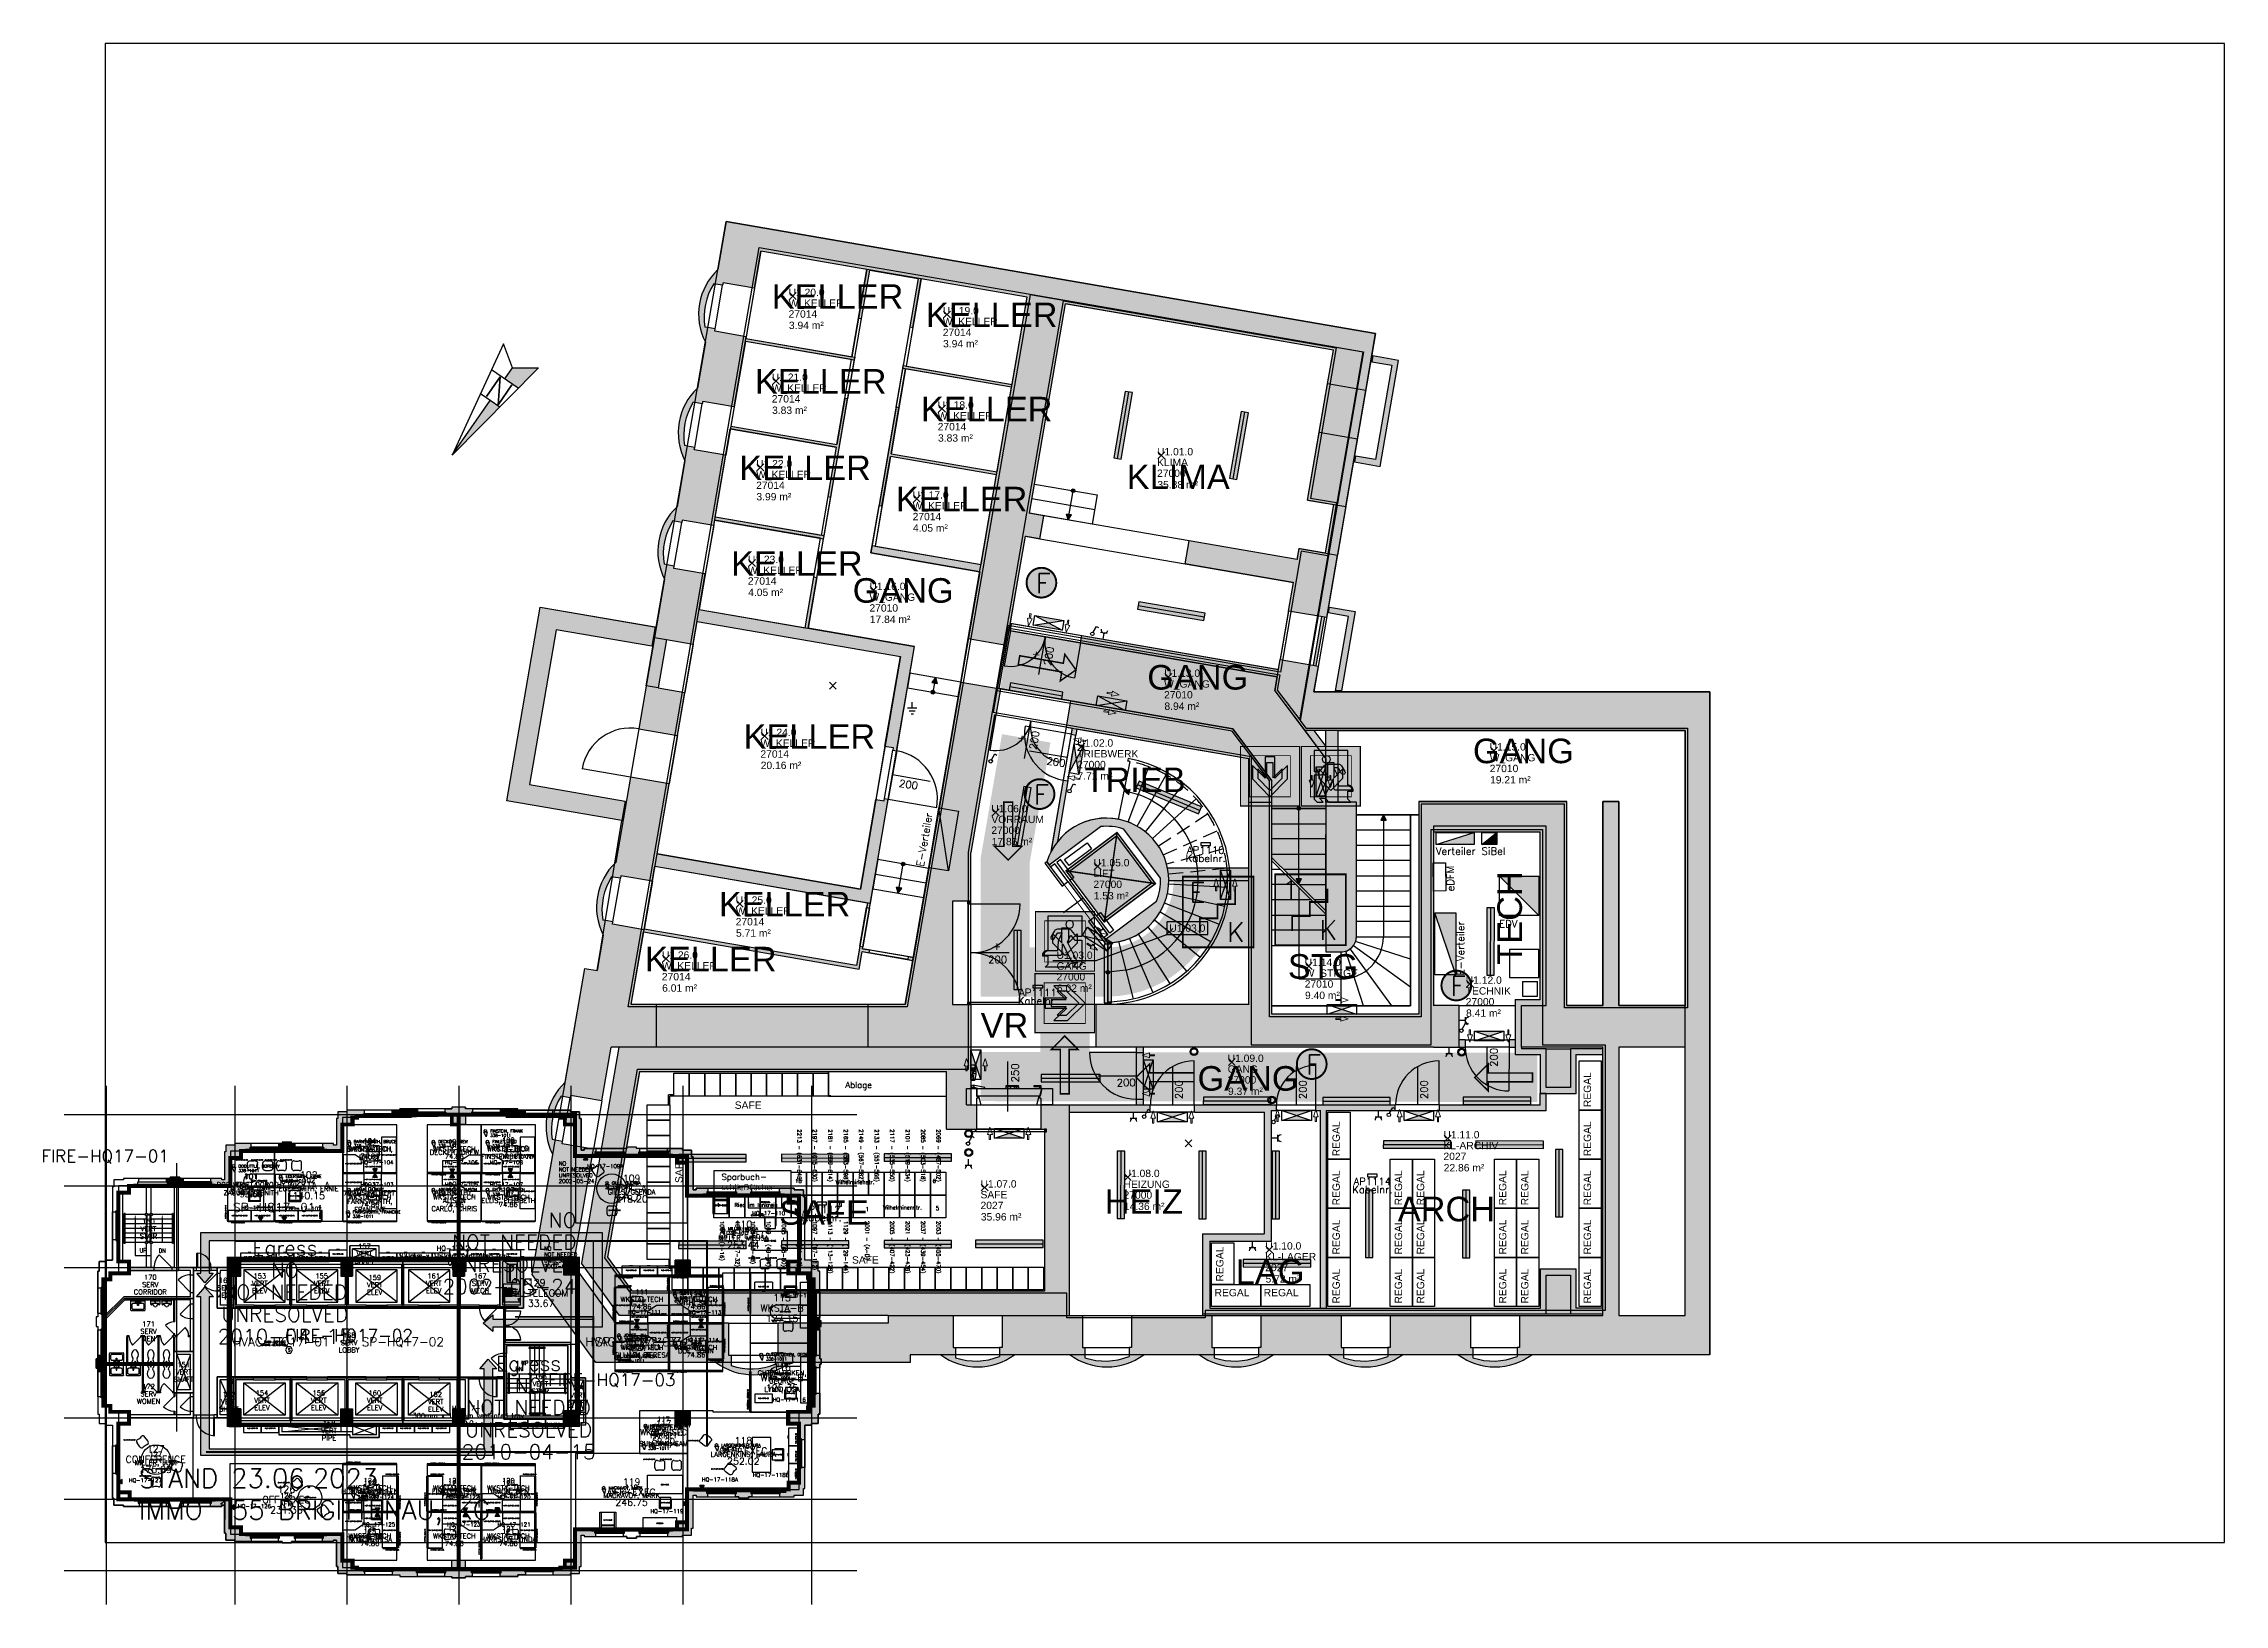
# Model space of a CAD drawing. Extents: x -90 to 4351, y -312 to 2865.
import ezdxf
from ezdxf.enums import TextEntityAlignment as Align

# ---------------------------------------------------------------- set-up
doc = ezdxf.new("R2010")
doc.units = 0
doc.header["$LTSCALE"] = 120
doc.header["$MEASUREMENT"] = 0
doc.header["$PDMODE"] = 3
doc.header["$PDSIZE"] = 7
doc.linetypes.add('AUSGEZOGEN', pattern=[0])
doc.linetypes.add('VERDECKT', pattern=[0.375, 0.25, -0.125])
doc.layers.get('0').update_dxf_attribs({"linetype": 'CONTINUOUS'})
for name, color, linetype in [('Added', 3, 'CONTINUOUS'), ('ARC-Tueren', 5, 'CONTINUOUS'), ('ARC-Tueren-nv', 5, 'CONTINUOUS'), ('BE-T-RNBVBF', 7, 'CONTINUOUS'), ('Deleted', 1, 'CONTINUOUS'), ('PL', 82, 'CONTINUOUS'), ('PL-TOIL', 82, 'CONTINUOUS')]:
    doc.layers.add(name, color=color, linetype=linetype)
doc.styles.add('ASSETTEXT', font='simplex.shx')
doc.styles.add('ATTRIBUTE', font='arial.ttf', dxfattribs={"width": 0.8, "height": 12.5})
doc.styles.add('MOE', font='arial.ttf')
doc.styles.add('RNB', font='arial.ttf', dxfattribs={"width": 0.8})
doc.styles.get("Standard").update_dxf_attribs({"font": 'simplex.shx'})
doc.dimstyles.new('ISO-25', dxfattribs={"dimtxt": 2.5, "dimasz": 2.5, "dimexe": 1.25, "dimexo": 0.625, "dimtad": 1, "dimtxsty": 'Standard', "dimcen": 2.5, "dimadec": 0, "dimazin": 0, "dimtfac": 1, "dimtmove": 0, "dimatfit": 3, "dimfxl": 1, "dimarcsym": 0})

# ---------------------------------------------------------------- blocks, each defined once
blk = doc.blocks.new('SMOKDET2')
for p, q in [((-3.60845, 6.25), (-7.2169, 0)), ((-7.2169, 0), (-3.60845, -6.25)), ((3.60845, 6.25), (-3.60845, 6.25)), ((7.2169, 0), (3.60845, 6.25)), ((3.60845, -6.25), (7.2169, 0)), ((-3.60845, -6.25), (3.60845, -6.25))]:
    blk.add_line(p, q)
blk.add_text('S', height=6).set_placement((-2.1656, -2.9805))
blk = doc.blocks.new('SINK')
at = {"linetype": 'Continuous'}
for p, q in [((-14.325829, 0), (-14.325829, 19.083838)), ((14.325829, 0), (-14.325829, 0)), ((-13.225829, 20.183838), (13.225829, 20.183838)), ((-11.780083, 7.059775), (-11.780083, 15.362111)), ((-9.504101, 17.638093), (9.504101, 17.638093)), ((-0.834839, 4.783793), (-9.504101, 4.783793)), ((-0.834839, 3.081502), (-0.834839, 9.398581)), ((-0.834839, 9.398581), (0.768051, 9.398581)), ((0.768051, 3.081502), (-0.834839, 3.081502)), ((0.768051, 9.398581), (0.768051, 3.081502)), ((9.504101, 4.783793), (0.768051, 4.783793)), ((11.780083, 15.362111), (11.780083, 7.059775)), ((14.325829, 19.083838), (14.325829, 0))]:
    blk.add_line(p, q, dxfattribs=at)
for centre in [(-4.107406, 2.619277), (4.040619, 2.619277)]:
    blk.add_circle(centre, 1.477372, dxfattribs=at)
for centre, radius, start, end in [((-13.225829, 19.083838), 1.1, 90, 180), ((-9.504101, 15.362111), 2.275982, 90, 180), ((-9.504101, 7.059775), 2.275982, 180, 270), ((9.504101, 15.362111), 2.275982, 0, 90), ((9.504101, 7.059775), 2.275982, 270, 0), ((13.225829, 19.083838), 1.1, 0, 90)]:
    blk.add_arc(centre, radius, start, end, dxfattribs=at)
blk = doc.blocks.new('ELEV')
for p, q in [((42, -6), (-42, -72)), ((-42, -6), (42, -72))]:
    blk.add_line(p, q)
blk.add_lwpolyline([(-42, -72), (-42, -6), (42, -6), (42, -72)], close=True)
blk = doc.blocks.new('WNV')
for p, q in [((53.5, 5), (-2, 5)), ((53.5, 2.5), (-2, 2.5)), ((0, 0), (51.5, 0))]:
    blk.add_line(p, q)
at = {"layer": 'PL'}
blk.add_line((0, -7), (51.5, -7), dxfattribs=at)
blk = doc.blocks.new('WNH')
for p, q in [((-2, 5), (58, 5)), ((-2, 2.5), (58, 2.5)), ((0, 0), (56, 0))]:
    blk.add_line(p, q)
at = {"layer": 'PL'}
blk.add_line((0, -7), (56, -7), dxfattribs=at)
blk = doc.blocks.new('WC-DOOR')
at = {"layer": 'PL-TOIL'}
blk.add_line((0, 0), (-16.970563, -16.970563), dxfattribs=at)
blk.add_arc((0, 0), 24, 180, 225, dxfattribs=at)
blk = doc.blocks.new('WCWALL')
for p, q in [((0, -7), (0, 7)), ((0, 7), (4.5, 4.5)), ((0, -7), (4.5, -4.5))]:
    blk.add_line(p, q)
blk.add_circle((2, 0), 1)
for centre, radius, start, end in [((7, 9), 5.15, 240.9454, 299.0546), ((16.5, -4.05), 11.05, 50.69235, 129.30765), ((20.7, 0), 5.3, 301.89079, 58.10921), ((7, -9), 5.15, 60.9454, 119.0546), ((16.5, 4.05), 11.05, 230.69235, 309.30765)]:
    blk.add_arc(centre, radius, start, end)
blk = doc.blocks.new('TOILET')
at = {"rotation": 180}
blk.add_blockref('WCWALL', (0, 0), dxfattribs=at)
blk = doc.blocks.new('URINAL')
for p, q in [((0, -9), (0, 9)), ((0, 9), (7, 9)), ((5.5, 6), (5.5, -6)), ((7, 7), (6, 7)), ((6, 5.5), (11.5, 1.5)), ((7, -9), (0, -9)), ((11.5, -1.5), (6, -5.5)), ((6, -7), (7, -7))]:
    blk.add_line(p, q)
blk.add_circle((2, 0), 1)
for centre, radius, start, end in [((6.25, 6.25), 0.791, 108.43495, 251.56505), ((7, 8), 1, 270, 90), ((9.5, 0), 2.5, 323.1301, 36.8699), ((6.25, -6.25), 0.791, 108.43495, 251.56505), ((7, -8), 1, 270, 90)]:
    blk.add_arc(centre, radius, start, end)
blk = doc.blocks.new('90S2')
for p, q in [((-0.5, 0), (-0.5, 1)), ((-0.5, 0), (-0.46875, 0)), ((-0.46875, 0), (-0.46875, 0.998045)), ((-0.46875, 0), (-0.46875, 0))]:
    blk.add_line(p, q)
blk.add_arc((-0.5, 0), 1, 0, 91.706985)
blk = doc.blocks.new('DR-S90')
for p, q in [((0.015, 0.00485), (0.015, 0.97)), ((0.015, 0.97), (0.062153, 0.97)), ((0.062153, 0.00485), (0.015, 0.00485)), ((0.062153, 0.97), (0.062153, 0.00485))]:
    blk.add_line(p, q)
blk.add_arc((0.015, 0), 0.97, 0, 87.216979)
blk = doc.blocks.new('DR-DOUB')
for p, q in [((0, 0.5), (0.015625, 0.5)), ((0, 0), (0, 0.5)), ((0.015625, 0), (0, 0)), ((0.015625, 0.5), (0.015625, 0)), ((1, 0.5), (0.984375, 0.5)), ((0.984375, 0.5), (0.984375, 0)), ((0.984375, 0), (1, 0)), ((1, 0), (1, 0.5))]:
    blk.add_line(p, q)
for centre, start, end in [((0, 0), 0, 90), ((1, 0), 90, 180)]:
    blk.add_arc(centre, 0.5, start, end)
blk = doc.blocks.new('UNIT')
blk.add_lwpolyline([(0, 0), (1, 0), (1, 1), (0, 1)], close=True)
blk = doc.blocks.new('DC')
for p, q in [((0, 0), (0, 18)), ((0, 18), (1.5, 18)), ((0, 0), (24, 0)), ((1.5, 23.5), (1.5, 0)), ((1.5, 23.5), (22.5, 23.5)), ((22.5, 2), (1.5, 2)), ((22.5, 23.5), (22.5, 0)), ((22.5, 18), (24, 18)), ((24, 18), (24, 0))]:
    blk.add_line(p, q)
blk = doc.blocks.new('WKSRF')
for p, q in [((0, 21), (47, 21)), ((0, 0), (0, 21)), ((47, 0), (0, 0)), ((47, 21), (47, 0))]:
    blk.add_line(p, q)
blk = doc.blocks.new('FILE')
for p, q in [((0, 18), (36, 18)), ((0, 0), (0, 18)), ((0, 0), (36, 0)), ((15, 18.5), (15, 18)), ((21, 18.5), (15, 18.5)), ((21, 18), (21, 18.5)), ((36, 18), (36, 0))]:
    blk.add_line(p, q)
blk = doc.blocks.new('EXDSK')
for p, q in [((0, 38), (71, 38)), ((0, 0), (0, 38)), ((71, 0), (0, 0)), ((71, 38), (71, 0))]:
    blk.add_line(p, q)
blk = doc.blocks.new('CR')
for p, q in [((0, 24), (68, 24)), ((0, 0), (0, 24)), ((68, 0), (0, 0)), ((68, 24), (68, 0))]:
    blk.add_line(p, q)
blk = doc.blocks.new('CLUB')
for p, q in [((0, 0), (0, 33)), ((0, 33), (32, 33)), ((32, 0), (0, 0)), ((3, 0), (3, 33)), ((3, 7), (29, 7)), ((29, 5), (3, 5)), ((29, 33), (29, 0)), ((32, 33), (32, 0))]:
    blk.add_line(p, q)
blk = doc.blocks.new('SC')
for p, q in [((0.026902, 14.947733), (0.026902, 5)), ((5, 19.947733), (15, 19.947733)), ((20, 14.947733), (20, 5))]:
    blk.add_line(p, q)
for centre, radius, start, end in [((4.607986, 15.364468), 4.6, 85.111302, 185.197803), ((4.607986, 4.583266), 4.6, 174.802197, 274.888698), ((10.051231, -16.983642), 17.718889, 73.849775, 106.563395), ((15.419135, 15.366868), 4.6, 354.772172, 95.227828), ((15.419135, 4.580865), 4.6, 264.772172, 5.227828)]:
    blk.add_arc(centre, radius, start, end)
blk = doc.blocks.new('RDSK')
for p, q in [((0, 27), (48, 27)), ((0, 27), (0, 0)), ((0, 0), (48, 0))]:
    blk.add_line(p, q)
blk.add_arc((47.993354, 13.409283), 13.539422, 270.028396, 89.971983)
blk = doc.blocks.new('WSURF')
for p, q in [((0, 1), (0, 0)), ((1, 1), (0, 1)), ((1, 0), (1, 1)), ((0, 0), (1, 0))]:
    blk.add_line(p, q)
blk = doc.blocks.new('RTBL5')
blk.add_circle((0, 0), 30)
blk = doc.blocks.new('RTBL4')
blk.add_circle((23.630505, 24.796866), 24)
blk = doc.blocks.new('CWSURF')
blk.add_lwpolyline([(24, 36), (0, 36), (0, 0), (42, 0), (42, 24)], close=True)
blk = doc.blocks.new('CHAIR')
blk.add_lwpolyline([(-6.087272, 11.499599, 0.234283), (-9.327464, 8.599554), (-10.501149, -9.063947, 0.418572), (-8.101414, -11.4996), (8.101414, -11.4996, 0.418572), (10.501149, -9.063947), (9.327464, 8.599554, 0.234283), (6.087272, 11.499599, 0.234283)], format="xyb")
blk.add_lwpolyline([(-6.087273, 11.4996), (6.087273, 11.4996)])
blk = doc.blocks.new('PART')
for p, q in [((1, 2), (0, 2)), ((0, 2), (0, 0)), ((1, 0), (1, 2)), ((0, 0), (1, 0))]:
    blk.add_line(p, q)
blk = doc.blocks.new('PERSON')
blk.add_lwpolyline([(-8, 0), (-13, 10), (-6, 10), (-8, 0)])
blk.add_circle((-9.918655, 12.655), 2.586836)
blk = doc.blocks.new('OUTLETW')
for p, q in [((7.8, 4.5), (0, 0)), ((7.8, -4.5), (0, 0)), ((0.2, 0.1), (7.8, 0.1)), ((0.6, 0.3), (7.8, 0.3)), ((1, 0.6), (7.8, 0.6)), ((1.3, 0.8), (7.8, 0.8)), ((1.7, 1), (7.8, 1)), ((2.1, 1.2), (7.8, 1.2)), ((2.5, 1.4), (7.8, 1.4)), ((2.9, 1.7), (7.8, 1.7)), ((3.2, 1.9), (7.8, 1.9)), ((3.6, 2.1), (7.8, 2.1)), ((4, 2.3), (7.8, 2.3)), ((4.4, 2.5), (7.8, 2.5)), ((4.8, 2.8), (7.8, 2.8)), ((5.1, 3), (7.8, 3)), ((5.5, 3.2), (7.8, 3.2)), ((5.9, 3.4), (7.8, 3.4)), ((6.3, 3.6), (7.8, 3.6)), ((6.7, 3.9), (7.8, 3.9)), ((7.1, 4.1), (7.8, 4.1)), ((7.4, 4.3), (7.8, 4.3)), ((7.8, -4.5), (7.8, 4.5)), ((0.2, -0.1), (7.8, -0.1)), ((0.6, -0.3), (7.8, -0.3)), ((1, -0.6), (7.8, -0.6)), ((1.3, -0.8), (7.8, -0.8)), ((1.7, -1), (7.8, -1)), ((2.1, -1.2), (7.8, -1.2)), ((2.5, -1.4), (7.8, -1.4)), ((2.9, -1.7), (7.8, -1.7)), ((3.2, -1.9), (7.8, -1.9)), ((3.6, -2.1), (7.8, -2.1)), ((4, -2.3), (7.8, -2.3)), ((4.4, -2.5), (7.8, -2.5)), ((4.8, -2.8), (7.8, -2.8)), ((5.1, -3), (7.8, -3)), ((5.5, -3.2), (7.8, -3.2)), ((5.9, -3.4), (7.8, -3.4)), ((6.3, -3.6), (7.8, -3.6)), ((6.7, -3.9), (7.8, -3.9)), ((7.1, -4.1), (7.8, -4.1)), ((7.4, -4.3), (7.8, -4.3))]:
    blk.add_line(p, q)
blk = doc.blocks.new('PB3X50')
for p, q in [((0, 21.7), (0, 31.7)), ((0, 31.7), (2.2, 31.7)), ((0, 21.7), (2.2, 21.7)), ((0, 20.9), (2.2, 20.9)), ((0, 10.9), (0, 20.9)), ((0, 10.9), (2.2, 10.9)), ((0, 0), (0, 10)), ((0, 10), (2.2, 10)), ((0, 0), (2.2, 0)), ((0.3, 31.3), (1.9, 31.3)), ((0.3, 30.9), (1.9, 30.9)), ((0.3, 30.5), (1.9, 30.5)), ((0.3, 30.1), (1.9, 30.1)), ((0.3, 29.7), (1.9, 29.7)), ((0.3, 29.3), (1.9, 29.3)), ((0.3, 28.9), (1.9, 28.9)), ((0.3, 28.5), (1.9, 28.5)), ((0.3, 28.1), (1.9, 28.1)), ((0.3, 27.7), (1.9, 27.7)), ((0.3, 27.3), (1.9, 27.3)), ((0.3, 26.9), (1.9, 26.9)), ((0.3, 26.5), (1.9, 26.5)), ((0.3, 26.1), (1.9, 26.1)), ((0.3, 25.7), (1.9, 25.7)), ((0.3, 25.3), (1.9, 25.3)), ((0.3, 24.9), (1.9, 24.9)), ((0.3, 24.5), (1.9, 24.5)), ((0.3, 24.1), (1.9, 24.1)), ((0.3, 23.7), (1.9, 23.7)), ((0.3, 23.3), (1.9, 23.3)), ((0.3, 22.9), (1.9, 22.9)), ((0.3, 22.5), (1.9, 22.5)), ((0.3, 22.1), (1.9, 22.1)), ((0.3, 20.5), (1.9, 20.5)), ((0.3, 20.1), (1.9, 20.1)), ((0.3, 19.7), (1.9, 19.7)), ((0.3, 19.3), (1.9, 19.3)), ((0.3, 18.9), (1.9, 18.9)), ((0.3, 18.5), (1.9, 18.5)), ((0.3, 18.1), (1.9, 18.1)), ((0.3, 17.7), (1.9, 17.7)), ((0.3, 17.3), (1.9, 17.3)), ((0.3, 16.9), (1.9, 16.9)), ((0.3, 16.5), (1.9, 16.5)), ((0.3, 16.1), (1.9, 16.1)), ((0.3, 15.7), (1.9, 15.7)), ((0.3, 15.3), (1.9, 15.3)), ((0.3, 14.9), (1.9, 14.9)), ((0.3, 14.5), (1.9, 14.5)), ((0.3, 14.1), (1.9, 14.1)), ((0.3, 13.7), (1.9, 13.7)), ((0.3, 13.3), (1.9, 13.3)), ((0.3, 12.9), (1.9, 12.9)), ((0.3, 12.5), (1.9, 12.5)), ((0.3, 12.1), (1.9, 12.1)), ((0.3, 11.7), (1.9, 11.7)), ((0.3, 11.3), (1.9, 11.3)), ((0.3, 9.6), (1.9, 9.6)), ((0.3, 9.2), (1.9, 9.2)), ((0.3, 8.8), (1.9, 8.8)), ((0.3, 8.4), (1.9, 8.4)), ((0.3, 8), (1.9, 8)), ((0.3, 7.6), (1.9, 7.6)), ((0.3, 7.2), (1.9, 7.2)), ((0.3, 6.8), (1.9, 6.8)), ((0.3, 6.4), (1.9, 6.4)), ((0.3, 6), (1.9, 6)), ((0.3, 5.6), (1.9, 5.6)), ((0.3, 5.2), (1.9, 5.2)), ((0.3, 4.8), (1.9, 4.8)), ((0.3, 4.4), (1.9, 4.4)), ((0.3, 4), (1.9, 4)), ((0.3, 3.6), (1.9, 3.6)), ((0.3, 3.2), (1.9, 3.2)), ((0.3, 2.8), (1.9, 2.8)), ((0.3, 2.4), (1.9, 2.4)), ((0.3, 2), (1.9, 2)), ((0.3, 1.6), (1.9, 1.6)), ((0.3, 1.2), (1.9, 1.2)), ((0.3, 0.8), (1.9, 0.8)), ((0.3, 0.4), (1.9, 0.4)), ((2.2, 10.9), (2.2, 20.9)), ((2.2, 0), (2.2, 10)), ((2.2, 21.7), (2.2, 31.7))]:
    blk.add_line(p, q)
blk = doc.blocks.new('HUB12')
for p, q in [((0, 1.8), (17, 1.8)), ((0, 1.8), (0, 0)), ((0, 0), (17, 0)), ((4, 1), (12.9, 1)), ((4, 1), (4, 0.3)), ((4, 0.3), (12.9, 0.3)), ((4.7, 1), (4.7, 0.3)), ((5.4, 1), (5.4, 0.3)), ((6.1, 1), (6.1, 0.3)), ((6.8, 1), (6.8, 0.3)), ((7.4, 1), (7.4, 0.3)), ((8.1, 1), (8.1, 0.3)), ((8.8, 1), (8.8, 0.3)), ((9.5, 1), (9.5, 0.3)), ((10.2, 1), (10.2, 0.3)), ((10.9, 1), (10.9, 0.3)), ((11.6, 1), (11.6, 0.3)), ((12.2, 1), (12.2, 0.3)), ((12.9, 1), (12.9, 0.3)), ((17, 1.8), (17, 0))]:
    blk.add_line(p, q)
for points in [[(1.2, 1.3), (1.2, 1), (2.6, 1), (2.6, 1.3)], [(1.2, 0.7), (1.2, 0.3), (2.6, 0.3), (2.6, 0.7)]]:
    blk.add_lwpolyline(points, close=True)
for s, p in [('01', (4.4, 1.3)), ('12', (12.6, 1.3))]:
    blk.add_text(s, height=0.25).set_placement(p, align=Align.MIDDLE)
blk = doc.blocks.new('PN48')
for p, q in [((0, 3.5), (19, 3.5)), ((0, 0), (0, 3.5)), ((0, 0), (19, 0)), ((0.9, 3), (8.9, 3)), ((0.9, 2.3), (0.9, 3)), ((0.9, 2.3), (8.9, 2.3)), ((0.9, 1.2), (8.9, 1.2)), ((0.9, 1.2), (0.9, 0.6)), ((0.9, 0.6), (8.9, 0.6)), ((1.6, 3), (1.6, 2.3)), ((1.6, 0.6), (1.6, 1.2)), ((2.3, 3), (2.3, 2.3)), ((2.3, 0.6), (2.3, 1.2)), ((2.9, 3), (2.9, 2.3)), ((2.9, 0.6), (2.9, 1.2)), ((3.6, 3), (3.6, 2.3)), ((3.6, 0.6), (3.6, 1.2)), ((4.3, 3), (4.3, 2.3)), ((4.3, 0.6), (4.3, 1.2)), ((4.9, 3), (4.9, 2.3)), ((4.9, 0.6), (4.9, 1.2)), ((5.6, 3), (5.6, 2.3)), ((5.6, 0.6), (5.6, 1.2)), ((6.3, 3), (6.3, 2.3)), ((6.3, 0.6), (6.3, 1.2)), ((6.9, 3), (6.9, 2.3)), ((6.9, 0.6), (6.9, 1.2)), ((7.6, 3), (7.6, 2.3)), ((7.6, 0.6), (7.6, 1.2)), ((8.3, 3), (8.3, 2.3)), ((8.3, 0.6), (8.3, 1.2)), ((8.9, 2.3), (8.9, 3)), ((8.9, 1.2), (8.9, 0.6)), ((10.1, 2.3), (10.1, 3)), ((18.1, 3), (10.1, 3)), ((18.1, 2.3), (10.1, 2.3)), ((10.1, 1.2), (10.1, 0.6)), ((18.1, 1.2), (10.1, 1.2)), ((18.1, 0.6), (10.1, 0.6)), ((10.7, 3), (10.7, 2.3)), ((10.7, 0.6), (10.7, 1.2)), ((11.4, 3), (11.4, 2.3)), ((11.4, 0.6), (11.4, 1.2)), ((12.1, 3), (12.1, 2.3)), ((12.1, 0.6), (12.1, 1.2)), ((12.7, 3), (12.7, 2.3)), ((12.7, 0.6), (12.7, 1.2)), ((13.4, 3), (13.4, 2.3)), ((13.4, 0.6), (13.4, 1.2)), ((14.1, 3), (14.1, 2.3)), ((14.1, 0.6), (14.1, 1.2)), ((14.7, 3), (14.7, 2.3)), ((14.7, 0.6), (14.7, 1.2)), ((15.4, 3), (15.4, 2.3)), ((15.4, 0.6), (15.4, 1.2)), ((16.1, 3), (16.1, 2.3)), ((16.1, 0.6), (16.1, 1.2)), ((16.7, 3), (16.7, 2.3)), ((16.7, 0.6), (16.7, 1.2)), ((17.4, 3), (17.4, 2.3)), ((17.4, 0.6), (17.4, 1.2)), ((18.1, 2.3), (18.1, 3)), ((18.1, 1.2), (18.1, 0.6)), ((19, 0), (19, 3.5))]:
    blk.add_line(p, q)
for s, p in [('01', (1.3, 2.1)), ('25', (1.3, 0.3)), ('24', (17.7, 2.1)), ('48', (17.7, 0.3))]:
    blk.add_text(s, height=0.25).set_placement(p, align=Align.MIDDLE)
blk = doc.blocks.new('WLAN-Sender')
at = {"layer": 'Added'}
blk.add_lwpolyline([(-10, 0), (10, 0), (10, 5), (-10, 5)], close=True, dxfattribs=at)
at = {"layer": 'Deleted'}
blk.add_lwpolyline([(-10, 0), (10, 0), (10, 5), (-10, 5)], close=True, dxfattribs=at)
at = {"layer": 'Added'}
for tag, p in [('ACCESSPOINT-NR.', (0, -17)), ('KABELNR.', (0, -33.6))]:
    blk.add_attdef(tag, text='', height=15, dxfattribs=at).set_placement(p, align=Align.CENTER)
at = {"layer": 'Deleted'}
for tag, p in [('ACCESSPOINT-NR.', (0, -17)), ('KABELNR.', (0, -33.6))]:
    blk.add_attdef(tag, text='', height=15, dxfattribs=at).set_placement(p, align=Align.CENTER)
blk = doc.blocks.new('RNB-VBF')
at = {"layer": 'Added'}
blk.add_point((0, 0), dxfattribs=at)
at = {"layer": 'Deleted'}
blk.add_point((0, 0), dxfattribs=at)
at = {"layer": 'Added', "style": 'RNB'}
for tag, p in [('RAUM_NUMMER', (-8.6, 0.1)), ('RAUM_BEZEICHNUNG', (-8.6, -21.9)), ('RAUM_NUMMER_OE', (-8.6, -43.9)), ('FLAECHE', (-7.9, -67.1))]:
    blk.add_attdef(tag, p, '', height=15, dxfattribs=at)
for tag, p, height, flags in [('RAUM_NUMMER_PLATZHALTER', (-9.2, -89.3), 15, 1), ('BELEGUNG_MAX', (72.4, -52.8), 2.5, 9), ('BELEGUNG_AUS_MOEBLIERUNGSPLAN', (72.4, -56.9), 2.5, 9), ('BEMERKUNG', (72.4, -69.4), 2.5, 9), ('RAUM_HOEHE', (72.4, -73.4), 2.5, 9), ('RAUM_FUNKTION', (72.4, -77.4), 2.5, 9), ('RAUM_AUFBAU', (72.4, -81.4), 2.5, 9), ('RAUM_MIETEINHEIT', (72.4, -85.4), 2.5, 9), ('ID', (72.4, -61.1), 2.5, 9), ('ID_RNB', (72.4, -65.3), 2.5, 9), ('BODENBELAG_AUS_PLAN', (-9.2, -111.3), 15, 1)]:
    blk.add_attdef(tag, p, '', height=height, dxfattribs=dict(at, flags=flags))
at = {"layer": 'Deleted', "style": 'RNB'}
for tag, p in [('RAUM_NUMMER', (-8.6, 0.1)), ('RAUM_BEZEICHNUNG', (-8.6, -21.9)), ('RAUM_NUMMER_OE', (-8.6, -43.9)), ('FLAECHE', (-7.9, -67.1))]:
    blk.add_attdef(tag, p, '', height=15, dxfattribs=at)
for tag, p, height, flags in [('RAUM_NUMMER_PLATZHALTER', (-9.2, -89.3), 15, 1), ('BELEGUNG_MAX', (72.4, -52.8), 2.5, 9), ('BELEGUNG_AUS_MOEBLIERUNGSPLAN', (72.4, -56.9), 2.5, 9), ('BEMERKUNG', (72.4, -69.4), 2.5, 9), ('RAUM_HOEHE', (72.4, -73.4), 2.5, 9), ('RAUM_FUNKTION', (72.4, -77.4), 2.5, 9), ('RAUM_AUFBAU', (72.4, -81.4), 2.5, 9), ('RAUM_MIETEINHEIT', (72.4, -85.4), 2.5, 9), ('ID', (72.4, -61.1), 2.5, 9), ('ID_RNB', (72.4, -65.3), 2.5, 9), ('BODENBELAG_AUS_PLAN', (-9.2, -111.3), 15, 1)]:
    blk.add_attdef(tag, p, '', height=height, dxfattribs=dict(at, flags=flags))
blk = doc.blocks.new('*U41')
for p, q in [((0, 0), (31.5, 0)), ((0, -46.5), (0, 0)), ((31.5, 0), (31.5, -46.5)), ((31.5, -46.5), (0, -46.5))]:
    blk.add_line(p, q)
at = {"style": 'MOE'}
for tag, p, flags in [('LAENGE1', (-3.6, -89.5), 3), ('HOEHE', (-4.5, -120.7), 1), ('INVENTARNUMMER', (-4.5, -136.1), 1), ('BREITE1', (-3.8, -104.6), 3), ('HERSTELLER', (-4.5, -151.1), 1), ('DB_ID', (-4.5, -166.1), 1), ('BEMERKUNG', (-4.5, -184.3), 1)]:
    blk.add_attdef(tag, p, '', height=12.5, dxfattribs=dict(at, flags=flags))
blk.add_attdef('BEZEICHNUNG', (-2, -72.4), '', height=15, dxfattribs=at)
blk = doc.blocks.new('*U43')
for p, q in [((0, 0), (31.5, 0)), ((0, -46.5), (0, 0)), ((31.5, 0), (31.5, -46.5)), ((31.5, -46.5), (0, -46.5))]:
    blk.add_line(p, q)
at = {"style": 'MOE'}
blk.add_attdef('BEZEICHNUNG', (-12.3, 6.9), '', height=15, dxfattribs=at)
for tag, p, flags in [('LAENGE1', (-3.6, -89.5), 3), ('HOEHE', (-4.5, -120.7), 1), ('INVENTARNUMMER', (-4.5, -136.1), 1), ('BREITE1', (-3.8, -104.6), 3), ('HERSTELLER', (-4.5, -151.1), 1), ('DB_ID', (-4.5, -166.1), 1), ('BEMERKUNG', (-4.5, -184.3), 1)]:
    blk.add_attdef(tag, p, '', height=12.5, dxfattribs=dict(at, flags=flags))
blk = doc.blocks.new('*U44')
for p, q in [((0, 0), (96, 0)), ((0, -45), (0, 0)), ((96, 0), (96, -45)), ((96, -45), (0, -45))]:
    blk.add_line(p, q)
at = {"style": 'MOE'}
blk.add_attdef('BEZEICHNUNG', (6.1, -24.1), '', height=15, dxfattribs=at)
for tag, p, flags in [('BREITE1', (7.6, -76.7), 3), ('LAENGE1', (7.7, -61.2), 3), ('HOEHE', (7.7, -91.8), 1), ('HERSTELLER', (7.7, -122.2), 1), ('DB_ID', (7.7, -137.2), 1), ('INVENTARNUMMER', (7.7, -107.2), 1), ('BEMERKUNG', (7.7, -155.4), 1)]:
    blk.add_attdef(tag, p, '', height=12.5, dxfattribs=dict(at, flags=flags))
blk = doc.blocks.new('*U46')
for p, q in [((0, 0), (100, 0)), ((0, -45), (0, 0)), ((100, 0), (100, -45)), ((100, -45), (0, -45))]:
    blk.add_line(p, q)
at = {"style": 'MOE'}
blk.add_attdef('BEZEICHNUNG', (6.1, -24.1), '', height=15, dxfattribs=at)
for tag, p, flags in [('BREITE1', (7.6, -76.7), 3), ('LAENGE1', (7.7, -61.2), 3), ('HOEHE', (7.7, -91.8), 1), ('HERSTELLER', (7.7, -122.2), 1), ('DB_ID', (7.7, -137.2), 1), ('INVENTARNUMMER', (7.7, -107.2), 1), ('BEMERKUNG', (7.7, -155.4), 1)]:
    blk.add_attdef(tag, p, '', height=12.5, dxfattribs=dict(at, flags=flags))
blk = doc.blocks.new('*U47')
for p, q in [((0, 0), (85, 0)), ((0, -45), (0, 0)), ((85, 0), (85, -45)), ((85, -45), (0, -45))]:
    blk.add_line(p, q)
at = {"style": 'MOE'}
blk.add_attdef('BEZEICHNUNG', (6.1, -24.1), '', height=15, dxfattribs=at)
for tag, p, flags in [('BREITE1', (7.6, -76.7), 3), ('LAENGE1', (7.7, -61.2), 3), ('HOEHE', (7.7, -91.8), 1), ('HERSTELLER', (7.7, -122.2), 1), ('DB_ID', (7.7, -137.2), 1), ('INVENTARNUMMER', (7.7, -107.2), 1), ('BEMERKUNG', (7.7, -155.4), 1)]:
    blk.add_attdef(tag, p, '', height=12.5, dxfattribs=dict(at, flags=flags))
blk = doc.blocks.new('*U48')
for points in [[(5.5, 49), (0, 60.1), (-5.5, 49)], [(3.7, 0, 1), (-3.7, 0, 1)]]:
    blk.add_hatch(color=7).paths.add_polyline_path(points)
at = {"color": 7}
for p, q in [((0, 60.1), (-5.5, 49)), ((-5.5, 49), (5.5, 49)), ((0, 60.1), (0, 0)), ((0, 60.1), (5.5, 49))]:
    blk.add_line(p, q, dxfattribs=at)
blk.add_circle((0, 0), 3.75, dxfattribs=at)
blk = doc.blocks.new('*U50')
for points in [[(5.5, 48.9), (0, 60), (-5.5, 48.9)], [(3.7, 0, 1), (-3.7, 0, 1)]]:
    blk.add_hatch(color=7).paths.add_polyline_path(points)
at = {"color": 7}
for p, q in [((0, 60), (-5.5, 48.9)), ((-5.5, 48.9), (5.5, 48.9)), ((0, 60), (0, 0)), ((0, 60), (5.5, 48.9))]:
    blk.add_line(p, q, dxfattribs=at)
blk.add_circle((0, 0), 3.75, dxfattribs=at)
blk = doc.blocks.new('*U51')
for points in [[(5.5, 18.9), (0, 30), (-5.5, 18.9)], [(3.7, 0, 1), (-3.7, 0, 1)]]:
    blk.add_hatch(color=7).paths.add_polyline_path(points)
at = {"color": 7}
for p, q in [((0, 30), (-5.5, 18.9)), ((-5.5, 18.9), (5.5, 18.9)), ((0, 30), (0, 0)), ((0, 30), (5.5, 18.9))]:
    blk.add_line(p, q, dxfattribs=at)
blk.add_circle((0, 0), 3.75, dxfattribs=at)
blk = doc.blocks.new('*U52')
blk.add_hatch(color=7).paths.add_polyline_path([(5.5, 18.9), (0, 30), (-5.5, 18.9)])
at = {"color": 7}
for p, q in [((0, 30), (-5.5, 18.9)), ((-5.5, 18.9), (5.5, 18.9)), ((0, 30), (0, 0)), ((0, 30), (5.5, 18.9))]:
    blk.add_line(p, q, dxfattribs=at)
blk = doc.blocks.new('*U53')
blk.add_hatch(color=7).paths.add_polyline_path([(3.7, 0, 1), (-3.7, 0, 1)])
at = {"color": 7}
blk.add_line((0, 37.1), (0, 0), dxfattribs=at)
blk.add_circle((0, 0), 3.75, dxfattribs=at)
blk = doc.blocks.new('*U54')
for points in [[(5.5, 143.3), (0, 154.4), (-5.5, 143.3)], [(3.7, 0, 1), (-3.7, 0, 1)]]:
    blk.add_hatch(color=7).paths.add_polyline_path(points)
at = {"color": 7}
for p, q in [((0, 154.4), (-5.5, 143.3)), ((-5.5, 143.3), (5.5, 143.3)), ((0, 154.4), (0, 0)), ((0, 154.4), (5.5, 143.3))]:
    blk.add_line(p, q, dxfattribs=at)
blk.add_circle((0, 0), 3.75, dxfattribs=at)
blk = doc.blocks.new('*U55')
blk.add_hatch(color=7).paths.add_polyline_path([(5.5, 236.9), (0, 248), (-5.5, 236.9)])
at = {"color": 7}
for p, q in [((0, 248), (-5.5, 236.9)), ((-5.5, 236.9), (5.5, 236.9)), ((0, 248), (0, 0)), ((0, 248), (5.5, 236.9))]:
    blk.add_line(p, q, dxfattribs=at)
blk = doc.blocks.new('*U56')
blk.add_hatch(color=1).paths.add_polyline_path([(126.6, -42.4), (126.6, 0), (0, -42.4)])
for p, q in [((0, -42.4), (0, 0)), ((0, 0), (126.6, 0)), ((126.6, 0), (126.6, -42.4)), ((126.6, -42.4), (0, -42.4))]:
    blk.add_line(p, q)
at = {"color": 0}
blk.add_line((0, -42.4), (126.6, 0), dxfattribs=at)
at = {"color": 7, "ltscale": 100, "flags": 1}
for tag, p in [('TYPE', (-0.8, -74.9)), ('VERTEILERNUMMER', (-0.8, -95.1)), ('BEMERKUNG', (-0.8, -114.2))]:
    blk.add_attdef(tag, p, '', height=15, dxfattribs=at)
at = {"color": 7, "ltscale": 100}
blk.add_attdef('BEZEICHNUNG', (-0.8, -59.6), '', height=15, dxfattribs=at)
blk = doc.blocks.new('*U58')
blk.add_hatch(color=1).paths.add_polyline_path([(77.5, -24.8), (77.5, 0), (0, -24.8)])
for p, q in [((0, -24.8), (0, 0)), ((0, 0), (77.5, 0)), ((77.5, 0), (77.5, -24.8)), ((77.5, -24.8), (0, -24.8))]:
    blk.add_line(p, q)
at = {"color": 0}
blk.add_line((0, -24.8), (77.5, 0), dxfattribs=at)
at = {"color": 7, "ltscale": 100}
blk.add_attdef('BEZEICHNUNG', (-0.8, -45.7), '', height=15, dxfattribs=at)
at = {"color": 7, "ltscale": 100, "flags": 1}
for tag, p in [('TYPE', (-0.8, -74.9)), ('VERTEILERNUMMER', (-0.8, -95.1)), ('BEMERKUNG', (-0.8, -114.2))]:
    blk.add_attdef(tag, p, '', height=15, dxfattribs=at)
blk = doc.blocks.new('*U59')
at = {"layer": 'ARC-Tueren'}
blk.add_line((-49.5, -28.3), (-49.5, -128.3), dxfattribs=at)
blk.add_arc((-49.5, -28.3), 100, 270, 0, dxfattribs=at)
at = {"layer": 'ARC-Tueren-nv'}
blk.add_line((0.5, -105.9), (0.5, -28.3), dxfattribs=at)
at = {"layer": 'ARC-Tueren-nv', "flags": 1}
for tag, p in [('TUERTYP', (-98.6, 40.2)), ('ANSCHLAGTYP', (-98.6, 14.5)), ('FLAECHE', (-98.6, 31.6)), ('DORNMASS', (-98.6, 23.1)), ('MATERIAL', (-98.6, 5.9)), ('FARBE', (-98.6, -2.6))]:
    blk.add_attdef(tag, p, '', height=5, dxfattribs=at)
at = {"layer": 'ARC-Tueren-nv'}
for tag, p in [('BRANDSCHUTZ-KL', (1.3, 4.2)), ('BEMERKUNG', (4.2, -11.2)), ('TUER-NR', (0.6, -14.2))]:
    blk.add_attdef(tag, text='', height=12.5, dxfattribs=at).set_placement(p, align=Align.CENTER)
blk.add_attdef('HOEHE', (-21.2, -44.9), '', height=15, rotation=271.6432, dxfattribs=at)
at = {"layer": 'ARC-Tueren-nv', "flags": 2}
blk.add_attdef('BREITE1', (5.9, -44.2), '', height=15, rotation=271.6432, dxfattribs=at)
blk = doc.blocks.new('*U61')
at = {"layer": 'ARC-Tueren'}
for p, q in [((-100, 79.5), (-100, -20.5)), ((100, 79.5), (100, -20.5))]:
    blk.add_line(p, q, dxfattribs=at)
for centre, start, end in [((-100, 79.5), 270, 0), ((100, 79.5), 180, 270)]:
    blk.add_arc(centre, 100, start, end, dxfattribs=at)
at = {"layer": 'ARC-Tueren-nv'}
blk.add_line((0, 1.9), (0, 79.5), dxfattribs=at)
at = {"layer": 'ARC-Tueren-nv', "insert": (21.1, 35.1), "char_height": 15, "width": 48.816, "attachment_point": 1, "rotation": 270}
blk.add_mtext('+', dxfattribs=at)
at = {"layer": 'ARC-Tueren-nv', "flags": 1}
for tag, p in [('TUERTYP', (-99.1, 148)), ('FLAECHE', (-99.1, 139.5)), ('DORNMASS', (-99.1, 130.9)), ('ANSCHLAGTYP', (-99.1, 122.3)), ('MATERIAL', (-99.1, 113.8)), ('FARBE', (-99.1, 105.2))]:
    blk.add_attdef(tag, p, '', height=5, dxfattribs=at)
at = {"layer": 'ARC-Tueren-nv'}
for tag, p in [('BRANDSCHUTZ-KL', (-0.4, 96.4)), ('BEMERKUNG', (-0.9, 112.3)), ('TUER-NR', (0, 79.6))]:
    blk.add_attdef(tag, text='', height=12.5, dxfattribs=at).set_placement(p, align=Align.CENTER)
at = {"layer": 'ARC-Tueren-nv', "flags": 2}
for tag, p in [('BREITE1', (5.3, 71.2)), ('BREITE2', (6.1, 24.2))]:
    blk.add_attdef(tag, p, '', height=15, rotation=270, dxfattribs=at)
at = {"layer": 'ARC-Tueren-nv'}
blk.add_attdef('HOEHE', (-21, 44.5), '', height=15, rotation=270, dxfattribs=at)
blk = doc.blocks.new('*U63')
at = {"layer": 'ARC-Tueren'}
blk.add_line((-47, -28.3), (-47, -123.3), dxfattribs=at)
blk.add_arc((-47, -28.3), 95, 270, 0, dxfattribs=at)
at = {"layer": 'ARC-Tueren-nv'}
blk.add_line((0.5, -105.9), (0.5, -28.3), dxfattribs=at)
at = {"layer": 'ARC-Tueren-nv', "flags": 1}
for tag, p in [('TUERTYP', (-98.6, 40.2)), ('ANSCHLAGTYP', (-98.6, 14.5)), ('FLAECHE', (-98.6, 31.6)), ('DORNMASS', (-98.6, 23.1)), ('MATERIAL', (-98.6, 5.9)), ('FARBE', (-98.6, -2.6))]:
    blk.add_attdef(tag, p, '', height=5, dxfattribs=at)
at = {"layer": 'ARC-Tueren-nv'}
for tag, p in [('BRANDSCHUTZ-KL', (1.3, 4.2)), ('BEMERKUNG', (4.2, -11.2)), ('TUER-NR', (0.6, -14.2))]:
    blk.add_attdef(tag, text='', height=12.5, dxfattribs=at).set_placement(p, align=Align.CENTER)
at = {"layer": 'ARC-Tueren-nv', "flags": 2}
blk.add_attdef('BREITE1', (-5, -68.5), '', height=15, rotation=91.3087, dxfattribs=at)
at = {"layer": 'ARC-Tueren-nv'}
blk.add_attdef('HOEHE', (22.1, -67.9), '', height=15, rotation=91.3087, dxfattribs=at)
blk = doc.blocks.new('*U64')
at = {"layer": 'ARC-Tueren'}
for p, q in [((-72.5, 79.5), (-72.5, 7)), ((72.5, 79.5), (72.5, 7))]:
    blk.add_line(p, q, dxfattribs=at)
for centre, start, end in [((-72.5, 79.5), 270, 0), ((72.5, 79.5), 180, 270)]:
    blk.add_arc(centre, 72.5, start, end, dxfattribs=at)
at = {"layer": 'ARC-Tueren-nv'}
blk.add_line((0, 1.9), (0, 79.5), dxfattribs=at)
at = {"layer": 'ARC-Tueren-nv', "insert": (-21.1, 32.3), "char_height": 15, "width": 48.816, "attachment_point": 1, "rotation": 90.1098}
blk.add_mtext('+', dxfattribs=at)
at = {"layer": 'ARC-Tueren-nv', "flags": 1}
for tag, p in [('TUERTYP', (-99.1, 148)), ('FLAECHE', (-99.1, 139.5)), ('DORNMASS', (-99.1, 130.9)), ('ANSCHLAGTYP', (-99.1, 122.3)), ('MATERIAL', (-99.1, 113.8)), ('FARBE', (-99.1, 105.2))]:
    blk.add_attdef(tag, p, '', height=5, dxfattribs=at)
at = {"layer": 'ARC-Tueren-nv'}
for tag, p in [('BRANDSCHUTZ-KL', (-0.4, 96.4)), ('BEMERKUNG', (-0.9, 112.3)), ('TUER-NR', (0, 79.6))]:
    blk.add_attdef(tag, text='', height=12.5, dxfattribs=at).set_placement(p, align=Align.CENTER)
at = {"layer": 'ARC-Tueren-nv', "flags": 2}
for tag, p in [('BREITE2', (-6.2, 43.2)), ('BREITE1', (-5.3, -3.7))]:
    blk.add_attdef(tag, p, '', height=15, rotation=90.1098, dxfattribs=at)
at = {"layer": 'ARC-Tueren-nv'}
blk.add_attdef('HOEHE', (21.1, 22.9), '', height=15, rotation=90.1098, dxfattribs=at)
blk = doc.blocks.new('*U65')
at = {"layer": 'ARC-Tueren'}
blk.add_line((-44, -28.3), (-44, -117.4), dxfattribs=at)
blk.add_arc((-44, -28.3), 89.1, 270, 0, dxfattribs=at)
at = {"layer": 'ARC-Tueren-nv'}
blk.add_line((0.5, -105.9), (0.5, -28.3), dxfattribs=at)
at = {"layer": 'ARC-Tueren-nv', "flags": 1}
for tag, p in [('TUERTYP', (-98.6, 40.2)), ('ANSCHLAGTYP', (-98.6, 14.5)), ('FLAECHE', (-98.6, 31.6)), ('DORNMASS', (-98.6, 23.1)), ('MATERIAL', (-98.6, 5.9)), ('FARBE', (-98.6, -2.6))]:
    blk.add_attdef(tag, p, '', height=5, dxfattribs=at)
at = {"layer": 'ARC-Tueren-nv'}
for tag, p in [('BRANDSCHUTZ-KL', (1.3, 4.2)), ('BEMERKUNG', (4.2, -11.2)), ('TUER-NR', (0.6, -14.2))]:
    blk.add_attdef(tag, text='', height=12.5, dxfattribs=at).set_placement(p, align=Align.CENTER)
blk.add_attdef('HOEHE', (-20.5, -39.5), '', height=15, rotation=270.0078, dxfattribs=at)
at = {"layer": 'ARC-Tueren-nv', "flags": 2}
blk.add_attdef('BREITE1', (6.6, -39.5), '', height=15, rotation=270.0078, dxfattribs=at)
blk = doc.blocks.new('*U66')
at = {"layer": 'ARC-Tueren'}
blk.add_line((-39.5, -28.3), (-39.5, -108.3), dxfattribs=at)
blk.add_arc((-39.5, -28.3), 80, 270, 0, dxfattribs=at)
at = {"layer": 'ARC-Tueren-nv'}
blk.add_line((0.5, -105.9), (0.5, -28.3), dxfattribs=at)
at = {"layer": 'ARC-Tueren-nv', "flags": 1}
for tag, p in [('TUERTYP', (-98.6, 40.2)), ('ANSCHLAGTYP', (-98.6, 14.5)), ('FLAECHE', (-98.6, 31.6)), ('DORNMASS', (-98.6, 23.1)), ('MATERIAL', (-98.6, 5.9)), ('FARBE', (-98.6, -2.6))]:
    blk.add_attdef(tag, p, '', height=5, dxfattribs=at)
at = {"layer": 'ARC-Tueren-nv'}
for tag, p in [('BRANDSCHUTZ-KL', (1.3, 4.2)), ('BEMERKUNG', (4.2, -11.2)), ('TUER-NR', (0.6, -14.2))]:
    blk.add_attdef(tag, text='', height=12.5, dxfattribs=at).set_placement(p, align=Align.CENTER)
blk.add_attdef('HOEHE', (-20.5, -39.5), '', height=15, rotation=270.0078, dxfattribs=at)
at = {"layer": 'ARC-Tueren-nv', "flags": 2}
blk.add_attdef('BREITE1', (6.6, -39.5), '', height=15, rotation=270.0078, dxfattribs=at)
blk = doc.blocks.new('*U67')
at = {"layer": 'ARC-Tueren'}
blk.add_line((45.1, -28.3), (45.1, -117.4), dxfattribs=at)
blk.add_arc((45.1, -28.3), 89.1, 180, 270, dxfattribs=at)
at = {"layer": 'ARC-Tueren-nv'}
blk.add_line((0.5, -105.9), (0.5, -28.3), dxfattribs=at)
at = {"layer": 'ARC-Tueren-nv', "flags": 1}
for tag, p in [('TUERTYP', (-98.6, 40.2)), ('ANSCHLAGTYP', (-98.6, 14.5)), ('FLAECHE', (-98.6, 31.6)), ('DORNMASS', (-98.6, 23.1)), ('MATERIAL', (-98.6, 5.9)), ('FARBE', (-98.6, -2.6))]:
    blk.add_attdef(tag, p, '', height=5, dxfattribs=at)
at = {"layer": 'ARC-Tueren-nv'}
for tag, p in [('BRANDSCHUTZ-KL', (1.3, 4.2)), ('BEMERKUNG', (4.2, -11.2)), ('TUER-NR', (0.6, -14.2))]:
    blk.add_attdef(tag, text='', height=12.5, dxfattribs=at).set_placement(p, align=Align.CENTER)
at = {"layer": 'ARC-Tueren-nv', "flags": 2}
blk.add_attdef('BREITE1', (-5.5, -68.3), '', height=15, rotation=90.0078, dxfattribs=at)
at = {"layer": 'ARC-Tueren-nv'}
blk.add_attdef('HOEHE', (21.6, -68.3), '', height=15, rotation=90.0078, dxfattribs=at)
blk = doc.blocks.new('*U68')
at = {"layer": 'ARC-Tueren'}
for p, q in [((-78.2, -6.2), (-78.2, -11.6)), ((-75.2, -6.2), (-78.2, -6.2)), ((-78.2, -11.6), (-75.2, -11.6)), ((-73.5, -6.2), (65, -6.2)), ((-66.6, -11.6), (-73.5, -11.6)), ((-66.6, -74.9), (-66.6, -11.6)), ((63.4, -11.6), (-66.6, -11.6)), ((63.4, -11.6), (63.4, -74.9)), ((63.4, -11.6), (65, -11.6)), ((65, -6.2), (65, -11.6)), ((67, -11.6), (67, -6.2)), ((67, -6.2), (73.8, -6.2)), ((73.8, -11.6), (67, -11.6)), ((73.8, -6.2), (73.8, -11.6)), ((-90.7, -94.6), (-90.7, -61.6)), ((-90.7, -61.6), (-66.6, -61.6)), ((-66.2, -78.6), (-69.7, -94.6)), ((-65.2, -78.6), (-68.7, -94.6)), ((-66.6, -74.9), (-64.1, -74.9)), ((-66.2, -78.6), (63.3, -78.6)), ((-64.1, -74.9), (-64.1, -78.6)), ((-58.7, -61.6), (-63.7, -78.6)), ((55.5, -61.6), (-58.7, -61.6)), ((59.8, -78.6), (55.5, -61.6)), ((60.7, -74.9), (60.7, -78.5)), ((60.7, -74.9), (63.4, -74.9)), ((63.4, -78.5), (60.7, -78.5)), ((63.3, -94.6), (63.3, -78.6)), ((84.3, -61.6), (63.4, -61.6)), ((63.4, -78.5), (63.4, -94.6)), ((84.3, -61.6), (84.3, -94.6)), ((84.3, -94.6), (-90.7, -94.6)), ((-67.4, -94.6), (-67.4, -99.7)), ((-67.4, -99.7), (-52.4, -99.7)), ((-64.4, -97.7), (-64.4, -94.6)), ((-64.4, -97.7), (-52.4, -97.7)), ((-52.4, -99.7), (-52.4, -97.6)), ((-21.8, -94.6), (-21.8, -97.6)), ((-21.8, -97.6), (-13.4, -97.6)), ((-21.4, -98.7), (-21.4, -100.7)), ((-21.4, -98.7), (3.6, -98.7)), ((3.6, -100.7), (-21.4, -100.7)), ((-19.8, -97.6), (-19.8, -99.6)), ((-19.8, -99.6), (-15.8, -99.6)), ((-17.9, -94.7), (-17.9, -98.7)), ((-15.8, -99.6), (-15.8, -97.6)), ((-13.4, -97.6), (-13.4, -94.6)), ((-12.9, -98.7), (-12.9, -94.7)), ((-5.9, -94.6), (-5.9, -97.6)), ((-5.9, -97.6), (4.1, -97.6)), ((3.6, -98.7), (3.6, -100.7)), ((4.1, -97.6), (4.1, -94.6)), ((46.9, -94.6), (46.9, -96.3)), ((46.9, -96.3), (71.1, -101.4)), ((61.9, -94.6), (70.2, -97.3)), ((70.2, -94.6), (70.9, -96.8)), ((73.9, -94.6), (73.3, -96.9))]:
    blk.add_line(p, q, dxfattribs=at)
blk.add_circle((72, -99.1), 2.5, dxfattribs=at)
for radius, start, end in [(3.2, 122.4613, 237.5372), (2.7, 89.8688, 269.9348)]:
    blk.add_arc((-73.5, -8.9), radius, start, end, dxfattribs=at)
at = {"layer": 'ARC-Tueren-nv'}
blk.add_line((0, -47.6), (0, -149.4), dxfattribs=at)
at = {"layer": 'ARC-Tueren-nv', "flags": 1}
for tag, p in [('TUERTYP', (-112.2, 43.9)), ('ANSCHLAGTYP', (-112.2, 18.2)), ('FLAECHE', (-112.2, 35.3)), ('DORNMASS', (-112.2, 26.8)), ('MATERIAL', (-112.2, 9.6)), ('FARBE', (-112.2, 1.1)), ('BEMERKUNG', (-112.2, -7.5))]:
    blk.add_attdef(tag, p, '', height=5, dxfattribs=at)
at = {"layer": 'ARC-Tueren-nv'}
for tag, p in [('BRANDSCHUTZ-KL', (-6.2, -6.6)), ('TUER-NR', (-2.4, -22.1))]:
    blk.add_attdef(tag, text='', height=12.5, dxfattribs=at).set_placement(p, align=Align.CENTER)
blk.add_attdef('HOEHE', (-21.9, -107.1), '', height=15, rotation=270, dxfattribs=at)
at = {"layer": 'ARC-Tueren-nv', "flags": 2}
blk.add_attdef('BREITE1', (4.8, -107.1), '', height=15, rotation=270, dxfattribs=at)
blk = doc.blocks.new('*U70')
at = {"style": 'RNB'}
blk.add_attdef('RAUM_BEZEICHNUNG', (-4.28, -2.58), '', height=5, dxfattribs=at)
blk = doc.blocks.new('*U72')
at = {"style": 'RNB'}
blk.add_attdef('RAUM_BEZEICHNUNG', (-4.28, -2.58), '', height=5, dxfattribs=at)
blk = doc.blocks.new('*U74')
h = blk.add_hatch(color=254)
edge = h.paths.add_edge_path()
edge.add_line((-30.2, 1.7), (-30.2, -1.7))
edge.add_arc((0, 0), 30.2, 183.1801, 356.8199)
edge.add_line((30.2, -1.7), (30.2, 1.7))
edge.add_arc((0, 0), 30.2, 3.1801, 176.8199)
at = {"color": 1, "const_width": 4}
blk.add_lwpolyline([(-30.2, 1.7), (-30.2, -1.7, 0.945982), (30.2, -1.7), (30.2, 1.7, 0.945982)], format="xyb", close=True, dxfattribs=at)
at = {"color": 7, "insert": (-11.7, 19), "char_height": 40, "width": 40, "attachment_point": 1}
blk.add_mtext('F', dxfattribs=at)
blk = doc.blocks.new('*U76')
h = blk.add_hatch(color=254)
edge = h.paths.add_edge_path()
edge.add_line((-30.2, 1.7), (-30.2, -1.7))
edge.add_arc((0, 0), 30.2, 183.1801, 356.8199)
edge.add_line((30.2, -1.7), (30.2, 1.7))
edge.add_arc((0, 0), 30.2, 3.1801, 176.8199)
at = {"color": 1, "const_width": 4}
blk.add_lwpolyline([(-30.2, 1.7), (-30.2, -1.7, 0.945982), (30.2, -1.7), (30.2, 1.7, 0.945982)], format="xyb", close=True, dxfattribs=at)
at = {"color": 7, "insert": (-11.7, 19), "char_height": 40, "width": 40, "attachment_point": 1}
blk.add_mtext('F', dxfattribs=at)
blk = doc.blocks.new('*U77')
at = {"linetype": 'Continuous', "lineweight": 0}
blk.add_hatch(color=64, dxfattribs=at).paths.add_polyline_path([(-90, 9), (-90, 27.5), (-117.6, 0), (-90, -27.5), (-90, -9), (0, -9), (0, 0), (0, 9)])
at = {"color": 7, "linetype": 'Continuous', "lineweight": 0, "const_width": 3, "flags": 128}
blk.add_lwpolyline([(0, 0), (0, 9), (-90, 9), (-90, 27.5), (-117.6, 0), (-90, -27.5), (-90, -9), (0, -9)], close=True, dxfattribs=at)
blk = doc.blocks.new('*U79')
at = {"linetype": 'Continuous', "lineweight": 0}
blk.add_hatch(color=64, dxfattribs=at).paths.add_polyline_path([(-9, -90), (-27.5, -90), (0, -117.6), (27.5, -90), (9, -90), (9, 0), (0, 0), (-9, 0)])
at = {"color": 7, "linetype": 'Continuous', "lineweight": 0, "const_width": 3, "flags": 128}
blk.add_lwpolyline([(0, 0), (-9, 0), (-9, -90), (-27.5, -90), (0, -117.6), (27.5, -90), (9, -90), (9, 0)], close=True, dxfattribs=at)
blk = doc.blocks.new('*U80')
at = {"linetype": 'Continuous', "lineweight": 0}
blk.add_hatch(color=64, dxfattribs=at).paths.add_polyline_path([(9, 90), (27.5, 90), (0, 117.6), (-27.5, 90), (-9, 90), (-9, 0), (0, 0), (9, 0)])
at = {"color": 7, "linetype": 'Continuous', "lineweight": 0, "const_width": 3, "flags": 128}
blk.add_lwpolyline([(0, 0), (9, 0), (9, 90), (27.5, 90), (0, 117.6), (-27.5, 90), (-9, 90), (-9, 0)], close=True, dxfattribs=at)
blk = doc.blocks.new('*U81')
at = {"ltscale": 100, "true_color": 0x078821}
h = blk.add_hatch(color=106, dxfattribs=at)
h.paths.add_polyline_path([(60, 60.6), (-60, 60.6), (-60, -60.6), (60, -60.6)])
h.paths.add_polyline_path([(35.4, 22.1), (35.4, -5.4), (0, -41.8), (-35.4, -5.4), (-35.4, 22.1), (-9.9, -4.1), (-9.9, 39.6), (9.9, 39.6), (9.9, -4.1)], flags=16)
h = blk.add_hatch(color=106, dxfattribs=at)
h.paths.add_polyline_path([(41.5, 41.9), (-41.5, 41.9), (-41.5, -41.9), (41.5, -41.9)])
h.paths.add_polyline_path([(24.5, 15.3), (24.5, -3.8), (0, -28.9), (-24.5, -3.8), (-24.5, 15.3), (-6.8, -2.8), (-6.8, 27.4), (6.8, 27.4), (6.8, -2.8)], flags=16)
for points in [[(9.9, -4.1), (9.9, 39.6), (-9.9, 39.6), (-9.9, -4.1), (-35.4, 22.1), (-35.4, -5.4), (0, -41.8), (35.4, -5.4), (35.4, 22.1)], [(6.8, -2.8), (6.8, 27.4), (-6.8, 27.4), (-6.8, -2.8), (-24.5, 15.3), (-24.5, -3.8), (0, -28.9), (24.5, -3.8), (24.5, 15.3)]]:
    blk.add_hatch(color=255).paths.add_polyline_path(points)
at = {"color": 255, "ltscale": 100}
for points, const_width in [([(-60, 60.6), (60, 60.6), (60, -60.6), (-60, -60.6)], 2.46), ([(-41.5, 41.9), (41.5, 41.9), (41.5, -41.9), (-41.5, -41.9)], 1.7)]:
    blk.add_lwpolyline(points, close=True, dxfattribs=dict(at, const_width=const_width))
at = {"color": 255}
for points in [[(35.4, 22.1), (9.9, -4.1), (9.9, 39.6), (-9.9, 39.6), (-9.9, -4.1), (-35.4, 22.1), (-35.4, -5.4), (0, -41.8), (35.4, -5.4)], [(24.5, 15.3), (6.8, -2.8), (6.8, 27.4), (-6.8, 27.4), (-6.8, -2.8), (-24.5, 15.3), (-24.5, -3.8), (0, -28.9), (24.5, -3.8)]]:
    blk.add_lwpolyline(points, close=True, dxfattribs=at)
blk = doc.blocks.new('*U83')
at = {"true_color": 0x078821}
h = blk.add_hatch(color=106, dxfattribs=at)
h.paths.add_polyline_path([(60, 60.6), (-60, 60.6), (-60, -60.6), (60, -60.6)])
h.paths.add_polyline_path([(34.3, 52.3), (-34.3, 52.3), (-34.3, 9.8), (-23.8, 9.8, 0.219437), (-23.3, 10.1), (-13, 22.1, -0.219437), (-7.5, 24.7), (15.4, 24.7, -0.263954), (21.6, 21.1), (28.5, 9.7, -1), (21.9, 5.8), (15.3, 16.8, 0.263954), (14.7, 17.1), (6.4, 17.1, 0.551316), (6.3, 16.9), (13.6, 1.6, -0.100183), (14.3, -1.2), (15, -18.2, 0.401031), (16.5, -19.6), (34.4, -19.6, -0.417199), (43.7, -28.3), (10.3, -28.3, -0.401031), (5.9, -24.1), (5.1, -5.3, 0.774672), (4.8, -5.3), (-11.5, -38.1, -0.285077), (-17.9, -42.1), (-25.1, -42.1), (-5.1, -1.7, 0.230078), (-5.1, -1.6), (-11.3, 11.6, 0.543137), (-11.6, 11.6), (-18.5, 3.6, -0.219437), (-21.8, 2.1), (-34.3, 2.1), (-34.3, -46.3), (-28.2, -52.5), (-15.5, -52.5), (-23.3, -44.5), (-15.1, -44.5, -0.203027), (-9.9, -46.7), (-4.2, -52.6), (40.5, -52.6), (34.3, -46.2), (34.3, -30), (45.4, -30, 0.468305), (34.3, -17.7)], flags=16)
h.paths.add_polyline_path([(-17.3, 34.6, -1), (-1.4, 34.6, -1)], flags=0)
h = blk.add_hatch(color=255)
h.paths.add_polyline_path([(-34.3, 52.3), (-34.3, 9.8), (-23.8, 9.8, 0.219437), (-23.3, 10.1), (-13, 22.1, -0.219437), (-7.5, 24.7), (15.4, 24.7, -0.263954), (21.6, 21.1), (28.5, 9.7, -1), (21.9, 5.8), (15.3, 16.8, 0.263954), (14.7, 17.1), (6.4, 17.1, 0.551316), (6.3, 16.9), (13.6, 1.6, -0.100183), (14.3, -1.2), (15, -18.2, 0.401031), (16.5, -19.6), (34.4, -19.6, -0.417199), (43.7, -28.3), (10.3, -28.3, -0.401031), (5.9, -24.1), (5.1, -5.3, 0.774672), (4.8, -5.3), (-11.5, -38.1, -0.285077), (-17.9, -42.1), (-25.1, -42.1), (-5.1, -1.7, 0.230078), (-5.1, -1.6), (-11.3, 11.6, 0.543137), (-11.6, 11.6), (-18.5, 3.6, -0.219437), (-21.8, 2.1), (-34.3, 2.1), (-34.3, -46.3), (-28.2, -52.5), (-15.5, -52.5), (-23.3, -44.5), (-15.1, -44.5, -0.203027), (-9.9, -46.7), (-4.2, -52.6), (40.5, -52.6), (34.3, -46.2), (34.3, -30), (45.4, -30, 0.468305), (34.3, -17.7), (34.3, 52.3)])
h.paths.add_polyline_path([(-1.4, 34.6, -1), (-17.3, 34.6, -1)], flags=16)
at = {"ltscale": 100, "true_color": 0x078821}
h = blk.add_hatch(color=106, dxfattribs=at)
h.paths.add_polyline_path([(41.5, 41.9), (-41.5, 41.9), (-41.5, -41.9), (41.5, -41.9)])
h.paths.add_polyline_path([(24.5, 15.3), (24.5, -3.8), (0, -28.9), (-24.5, -3.8), (-24.5, 15.3), (-6.8, -2.8), (-6.8, 27.4), (6.8, 27.4), (6.8, -2.8)], flags=16)
blk.add_hatch(color=255).paths.add_polyline_path([(6.8, -2.8), (6.8, 27.4), (-6.8, 27.4), (-6.8, -2.8), (-24.5, 15.3), (-24.5, -3.8), (0, -28.9), (24.5, -3.8), (24.5, 15.3)])
at = {"color": 255, "ltscale": 100}
for points, const_width in [([(-60, 60.6), (60, 60.6), (60, -60.6), (-60, -60.6)], 2.46), ([(-41.5, 41.9), (41.5, 41.9), (41.5, -41.9), (-41.5, -41.9)], 1.7)]:
    blk.add_lwpolyline(points, close=True, dxfattribs=dict(at, const_width=const_width))
at = {"color": 255}
blk.add_lwpolyline([(-34.3, -46.3), (-28.2, -52.5), (-15.5, -52.5), (-23.3, -44.5), (-15.1, -44.5, -0.203027), (-9.9, -46.7), (-4.2, -52.6), (40.5, -52.6), (34.3, -46.2), (34.3, -30), (45.4, -30, 0.468305), (34.3, -17.7), (34.3, 52.3), (-34.3, 52.3), (-34.3, 9.8), (-23.8, 9.8, 0.219437), (-23.3, 10.1), (-13, 22.1, -0.219437), (-7.5, 24.7), (15.4, 24.7, -0.263954), (21.6, 21.1), (28.5, 9.7, -1), (21.9, 5.8), (15.3, 16.8, 0.263954), (14.7, 17.1), (6.4, 17.1, 0.551316), (6.3, 16.9), (13.6, 1.6, -0.100183), (14.3, -1.2), (15, -18.2, 0.401031), (16.5, -19.6), (35, -19.6, -0.39647), (43.7, -28.3), (10.3, -28.3, -0.401031), (5.9, -24.1), (5.1, -5.3, 0.774672), (4.8, -5.3), (-11.5, -38.1, -0.285077), (-17.9, -42.1), (-25.1, -42.1), (-5.1, -1.7, 0.230078), (-5.1, -1.6), (-11.3, 11.6, 0.543137), (-11.6, 11.6), (-18.5, 3.6, -0.219437), (-21.8, 2.1), (-34.3, 2.1)], format="xyb", close=True, dxfattribs=at)
blk.add_lwpolyline([(24.5, 15.3), (6.8, -2.8), (6.8, 27.4), (-6.8, 27.4), (-6.8, -2.8), (-24.5, 15.3), (-24.5, -3.8), (0, -28.9), (24.5, -3.8)], close=True, dxfattribs=at)
blk.add_circle((-9.3, 34.6), 7.94, dxfattribs=at)
blk = doc.blocks.new('*U84')
at = {"linetype": 'Continuous', "lineweight": 0}
blk.add_hatch(color=64, dxfattribs=at).paths.add_polyline_path([(87.1, -24.1), (84, -42.4), (115.9, -20), (93.3, 11.8), (90.2, -6.4), (1.5, 8.9), (0, 0), (-1.5, -8.9)])
at = {"color": 7, "linetype": 'Continuous', "lineweight": 0, "const_width": 3, "flags": 128}
blk.add_lwpolyline([(0, 0), (-1.5, -8.9), (87.1, -24.1), (84, -42.4), (115.9, -20), (93.3, 11.8), (90.2, -6.4), (1.5, 8.9)], close=True, dxfattribs=at)
blk = doc.blocks.new('*U85')
at = {"linetype": 'Continuous', "lineweight": 0}
blk.add_hatch(color=1, dxfattribs=at).paths.add_polyline_path([(-60, 70), (-60, -60), (70, -60), (70, 70)])
at = {"color": 7, "linetype": 'Continuous', "lineweight": 0, "const_width": 3, "flags": 128}
blk.add_lwpolyline([(-60, 70), (70, 70), (70, -60), (-60, -60)], close=True, dxfattribs=at)
for points in [[(-60, 70), (70, -60)], [(70, 70), (-60, -60)]]:
    blk.add_lwpolyline(points, dxfattribs=at)
blk = doc.blocks.new('*U87')
at = {"linetype": 'Continuous', "lineweight": 0}
blk.add_hatch(color=64, dxfattribs=at).paths.add_polyline_path([(-70.6, 70.6), (73.4, 70.6), (73.4, -73.4), (-70.6, -73.4)])
at = {"linetype": 'Continuous', "lineweight": 0, "const_width": 3.6, "flags": 128}
blk.add_lwpolyline([(-70.6, 70.6), (73.4, 70.6), (73.4, -73.4), (-70.6, -73.4)], close=True, dxfattribs=at)
blk.add_lwpolyline([(-36, -44.6), (-36, -14.4), (0, -14.4), (0, 14.4), (36, 14.4), (36, 41.8)], dxfattribs=at)
blk.add_attdef('BIS', (-57.2, 18.3), '', height=40)
blk.add_attdef('VON', text='', height=40).set_placement((55.7, -62.4), align=Align.RIGHT)
blk = doc.blocks.new('BS-Nordpeil')
at = {"layer": 'Added'}
h = blk.add_hatch(color=256, dxfattribs=at)
h.paths.add_polyline_path([(122.7, 178), (107, 155.2), (134.2, 136.5), (175, 178)])
h.paths.add_polyline_path([(0, 0), (96.4, 98), (76.8, 111.5)])
at = {"layer": 'Deleted'}
h = blk.add_hatch(color=256, dxfattribs=at)
h.paths.add_polyline_path([(122.7, 178), (107, 155.2), (134.2, 136.5), (175, 178)])
h.paths.add_polyline_path([(0, 0), (96.4, 98), (76.8, 111.5)])
at = {"layer": 'Added'}
for p, q in [((104.1, 226.9), (0, 0)), ((122.7, 178), (104.1, 226.9)), ((175, 178), (0, 0)), ((107, 155.2), (122.7, 178)), ((122.7, 178), (175, 178)), ((134.2, 136.5), (79.8, 174)), ((0, 0), (76.8, 111.5)), ((96.4, 98), (57.3, 124.9))]:
    blk.add_line(p, q, dxfattribs=at)
at = {"layer": 'Deleted'}
for p, q in [((104.1, 226.9), (0, 0)), ((122.7, 178), (104.1, 226.9)), ((175, 178), (0, 0)), ((107, 155.2), (122.7, 178)), ((122.7, 178), (175, 178)), ((134.2, 136.5), (79.8, 174)), ((0, 0), (76.8, 111.5)), ((96.4, 98), (57.3, 124.9))]:
    blk.add_line(p, q, dxfattribs=at)
at = {"layer": 'Added', "insert": (90.2, 164.6), "char_height": 49, "width": 115.716, "attachment_point": 1, "rotation": 325.4226}
blk.add_mtext('N', dxfattribs=at)
at = {"layer": 'Deleted', "insert": (90.2, 164.6), "char_height": 49, "width": 115.716, "attachment_point": 1, "rotation": 325.4226}
blk.add_mtext('N', dxfattribs=at)
blk = doc.blocks.new('*U90')
for p, q in [((0, 0), (63, 0)), ((0, -46.5), (0, 0)), ((63, 0), (63, -46.5)), ((63, -46.5), (0, -46.5))]:
    blk.add_line(p, q)
at = {"style": 'MOE'}
for tag, p, flags in [('LAENGE1', (-3.6, -89.5), 3), ('HOEHE', (-4.5, -120.7), 1), ('INVENTARNUMMER', (-4.5, -136.1), 1), ('BREITE1', (-3.8, -104.6), 3), ('HERSTELLER', (-4.5, -151.1), 1), ('DB_ID', (-4.5, -166.1), 1), ('BEMERKUNG', (-4.5, -184.3), 1)]:
    blk.add_attdef(tag, p, '', height=12.5, dxfattribs=dict(at, flags=flags))
blk.add_attdef('BEZEICHNUNG', (-2, -72.4), '', height=15, dxfattribs=at)
blk = doc.blocks.new('*U91')
for p, q in [((6.7, 0), (-6.8, 0)), ((0, 0), (0, -12.6))]:
    blk.add_line(p, q)
blk.add_arc((0, 6.7), 6.75, 180, 0)
blk = doc.blocks.new('*U93')
for p, q in [((6.7, 0), (-6.8, 0)), ((0, 0), (0, -12.6))]:
    blk.add_line(p, q)
blk.add_arc((0, 6.7), 6.75, 180, 0)
blk = doc.blocks.new('*U94')
for p, q in [((6.7, 0), (-6.8, 0)), ((0, 0), (0, -12.6))]:
    blk.add_line(p, q)
blk.add_arc((0, 6.7), 6.75, 180, 0)
blk = doc.blocks.new('*U95')
for p, q in [((6.7, 0), (-6.8, 0)), ((0, 0), (0, -12.6))]:
    blk.add_line(p, q)
blk.add_arc((0, 6.7), 6.75, 180, 0)
blk = doc.blocks.new('*U96')
for p, q in [((6.7, 0), (-6.8, 0)), ((0, 0), (0, -12.6))]:
    blk.add_line(p, q)
blk.add_arc((0, 6.7), 6.75, 180, 0)
blk = doc.blocks.new('*U97')
for radius in [8, 6]:
    blk.add_circle((0, 0), radius)
blk = doc.blocks.new('*U99')
for radius in [8, 6]:
    blk.add_circle((0, 0), radius)
blk = doc.blocks.new('*U100')
for radius in [8, 6]:
    blk.add_circle((0, 0), radius)
blk = doc.blocks.new('*U101')
for radius in [8, 6]:
    blk.add_circle((0, 0), radius)
blk = doc.blocks.new('*U102')
for radius in [8, 6]:
    blk.add_circle((0, 0), radius)
blk = doc.blocks.new('*U103')
for p, q in [((1.8, 3.1), (8.4, 14.9)), ((8.4, 14.9), (12.3, 12.7))]:
    blk.add_line(p, q)
blk.add_circle((0, 0), 3.6)
blk = doc.blocks.new('*U105')
for p, q in [((1.8, 3.1), (8.4, 14.9)), ((8.4, 14.9), (12.3, 12.7))]:
    blk.add_line(p, q)
blk.add_circle((0, 0), 3.6)
blk = doc.blocks.new('*U106')
for p, q in [((1.8, 3.1), (8.4, 14.9)), ((8.4, 14.9), (12.3, 12.7))]:
    blk.add_line(p, q)
blk.add_circle((0, 0), 3.6)
blk = doc.blocks.new('*U107')
for p, q in [((1.8, 3.1), (8.4, 14.9)), ((8.4, 14.9), (12.3, 12.7))]:
    blk.add_line(p, q)
blk.add_circle((0, 0), 3.6)
blk = doc.blocks.new('*U108')
for p, q in [((1.8, 3.1), (8.4, 14.9)), ((8.4, 14.9), (12.3, 12.7))]:
    blk.add_line(p, q)
blk.add_circle((0, 0), 3.6)
blk = doc.blocks.new('*U109')
for p, q in [((1.8, 3.1), (8.4, 14.9)), ((8.4, 14.9), (12.3, 12.7))]:
    blk.add_line(p, q)
blk.add_circle((0, 0), 3.6)
blk = doc.blocks.new('*U110')
for p, q in [((1.8, 3.1), (8.4, 14.9)), ((8.4, 14.9), (12.3, 12.7))]:
    blk.add_line(p, q)
blk.add_circle((0, 0), 3.6)
blk = doc.blocks.new('*U111')
h = blk.add_hatch(color=256)
h.paths.add_polyline_path([(30, 10), (-30, 10), (0, 0)])
h.paths.add_polyline_path([(30, -10), (0, 0), (-30, -10)])
for p, q in [((-30, -10), (30, 10)), ((-30, 10), (30, -10))]:
    blk.add_line(p, q)
at = {"lineweight": 5}
for points in [[(-37.8, -2.5), (-37.8, -12.5), (-40.3, -12.5), (-40.3, -2.5), (-44, -2.5), (-39, 12.5), (-34, -2.5)], [(37.8, -2.5), (37.8, -12.5), (40.3, -12.5), (40.3, -2.5), (44, -2.5), (39, 12.5), (34, -2.5)]]:
    blk.add_lwpolyline(points, close=True, dxfattribs=at)
blk.add_lwpolyline([(-30, 10), (30, 10), (30, -10), (-30, -10)], close=True)
blk = doc.blocks.new('*U113')
h = blk.add_hatch(color=256)
h.paths.add_polyline_path([(30, 10), (-30, 10), (0, 0)])
h.paths.add_polyline_path([(30, -10), (0, 0), (-30, -10)])
for p, q in [((-30, -10), (30, 10)), ((-30, 10), (30, -10))]:
    blk.add_line(p, q)
blk.add_lwpolyline([(-30, 10), (30, 10), (30, -10), (-30, -10)], close=True)
at = {"lineweight": 5}
for points in [[(-2.5, 17.8), (-12.5, 17.8), (-12.5, 20.3), (-2.5, 20.3), (-2.5, 24), (12.5, 19), (-2.5, 14)], [(-2.5, -17.8), (-12.5, -17.8), (-12.5, -20.3), (-2.5, -20.3), (-2.5, -24), (12.5, -19), (-2.5, -14)]]:
    blk.add_lwpolyline(points, close=True, dxfattribs=at)
blk = doc.blocks.new('*U114')
h = blk.add_hatch(color=256)
h.paths.add_polyline_path([(30, 10), (-30, 10), (0, 0)])
h.paths.add_polyline_path([(30, -10), (0, 0), (-30, -10)])
for p, q in [((-30, -10), (30, 10)), ((-30, 10), (30, -10))]:
    blk.add_line(p, q)
blk.add_lwpolyline([(-30, 10), (30, 10), (30, -10), (-30, -10)], close=True)
at = {"lineweight": 5}
for points in [[(2.5, 17.8), (12.5, 17.8), (12.5, 20.3), (2.5, 20.3), (2.5, 24), (-12.5, 19), (2.5, 14)], [(2.5, -17.8), (12.5, -17.8), (12.5, -20.3), (2.5, -20.3), (2.5, -24), (-12.5, -19), (2.5, -14)]]:
    blk.add_lwpolyline(points, close=True, dxfattribs=at)
blk = doc.blocks.new('*U115')
h = blk.add_hatch(color=256)
h.paths.add_polyline_path([(30, 10), (-30, 10), (0, 0)])
h.paths.add_polyline_path([(30, -10), (0, 0), (-30, -10)])
for p, q in [((-30, -10), (30, 10)), ((-30, 10), (30, -10))]:
    blk.add_line(p, q)
blk.add_lwpolyline([(-30, 10), (30, 10), (30, -10), (-30, -10)], close=True)
at = {"lineweight": 5}
for points in [[(-2.5, 17.8), (-12.5, 17.8), (-12.5, 20.3), (-2.5, 20.3), (-2.5, 24), (12.5, 19), (-2.5, 14)], [(-2.5, -17.8), (-12.5, -17.8), (-12.5, -20.3), (-2.5, -20.3), (-2.5, -24), (12.5, -19), (-2.5, -14)]]:
    blk.add_lwpolyline(points, close=True, dxfattribs=at)
blk = doc.blocks.new('*U116')
h = blk.add_hatch(color=256)
h.paths.add_polyline_path([(30, 10), (-30, 10), (0, 0)])
h.paths.add_polyline_path([(30, -10), (0, 0), (-30, -10)])
for p, q in [((-30, -10), (30, 10)), ((-30, 10), (30, -10))]:
    blk.add_line(p, q)
blk.add_lwpolyline([(-30, 10), (30, 10), (30, -10), (-30, -10)], close=True)
at = {"lineweight": 5}
for points in [[(-2.5, 17.8), (-12.5, 17.8), (-12.5, 20.3), (-2.5, 20.3), (-2.5, 24), (12.5, 19), (-2.5, 14)], [(-2.5, -17.8), (-12.5, -17.8), (-12.5, -20.3), (-2.5, -20.3), (-2.5, -24), (12.5, -19), (-2.5, -14)]]:
    blk.add_lwpolyline(points, close=True, dxfattribs=at)
blk = doc.blocks.new('*U117')
h = blk.add_hatch(color=256)
h.paths.add_polyline_path([(30, 10), (-30, 10), (0, 0)])
h.paths.add_polyline_path([(30, -10), (0, 0), (-30, -10)])
for p, q in [((-30, -10), (30, 10)), ((-30, 10), (30, -10))]:
    blk.add_line(p, q)
blk.add_lwpolyline([(-30, 10), (30, 10), (30, -10), (-30, -10)], close=True)
at = {"lineweight": 5}
for points in [[(-2.5, 17.8), (-12.5, 17.8), (-12.5, 20.3), (-2.5, 20.3), (-2.5, 24), (12.5, 19), (-2.5, 14)], [(-2.5, -17.8), (-12.5, -17.8), (-12.5, -20.3), (-2.5, -20.3), (-2.5, -24), (12.5, -19), (-2.5, -14)]]:
    blk.add_lwpolyline(points, close=True, dxfattribs=at)
blk = doc.blocks.new('*U118')
h = blk.add_hatch(color=256)
h.paths.add_polyline_path([(30, 10), (-30, 10), (0, 0)])
h.paths.add_polyline_path([(30, -10), (0, 0), (-30, -10)])
for p, q in [((-30, -10), (30, 10)), ((-30, 10), (30, -10))]:
    blk.add_line(p, q)
at = {"lineweight": 5}
for points in [[(-37.8, 2.5), (-37.8, 12.5), (-40.3, 12.5), (-40.3, 2.5), (-44, 2.5), (-39, -12.5), (-34, 2.5)], [(37.8, 2.5), (37.8, 12.5), (40.3, 12.5), (40.3, 2.5), (44, 2.5), (39, -12.5), (34, 2.5)]]:
    blk.add_lwpolyline(points, close=True, dxfattribs=at)
blk.add_lwpolyline([(-30, 10), (30, 10), (30, -10), (-30, -10)], close=True)
blk = doc.blocks.new('*U119')
h = blk.add_hatch(color=256)
h.paths.add_polyline_path([(30, 10), (-30, 10), (0, 0)])
h.paths.add_polyline_path([(30, -10), (0, 0), (-30, -10)])
for p, q in [((-30, -10), (30, 10)), ((-30, 10), (30, -10))]:
    blk.add_line(p, q)
at = {"lineweight": 5}
for points in [[(-37.8, -2.5), (-37.8, -12.5), (-40.3, -12.5), (-40.3, -2.5), (-44, -2.5), (-39, 12.5), (-34, -2.5)], [(37.8, -2.5), (37.8, -12.5), (40.3, -12.5), (40.3, -2.5), (44, -2.5), (39, 12.5), (34, -2.5)]]:
    blk.add_lwpolyline(points, close=True, dxfattribs=at)
blk.add_lwpolyline([(-30, 10), (30, 10), (30, -10), (-30, -10)], close=True)
blk = doc.blocks.new('*U120')
h = blk.add_hatch(color=256)
h.paths.add_polyline_path([(30, 10), (-30, 10), (0, 0)])
h.paths.add_polyline_path([(30, -10), (0, 0), (-30, -10)])
for p, q in [((-30, -10), (30, 10)), ((-30, 10), (30, -10))]:
    blk.add_line(p, q)
blk.add_lwpolyline([(-30, 10), (30, 10), (30, -10), (-30, -10)], close=True)
at = {"lineweight": 5}
for points in [[(-2.5, 17.8), (-12.5, 17.8), (-12.5, 20.3), (-2.5, 20.3), (-2.5, 24), (12.5, 19), (-2.5, 14)], [(-2.5, -17.8), (-12.5, -17.8), (-12.5, -20.3), (-2.5, -20.3), (-2.5, -24), (12.5, -19), (-2.5, -14)]]:
    blk.add_lwpolyline(points, close=True, dxfattribs=at)
blk = doc.blocks.new('*U121')
h = blk.add_hatch(color=256)
h.paths.add_polyline_path([(30, 10), (-30, 10), (0, 0)])
h.paths.add_polyline_path([(30, -10), (0, 0), (-30, -10)])
for p, q in [((-30, -10), (30, 10)), ((-30, 10), (30, -10))]:
    blk.add_line(p, q)
at = {"lineweight": 5}
for points in [[(-37.8, 2.5), (-37.8, 12.5), (-40.3, 12.5), (-40.3, 2.5), (-44, 2.5), (-39, -12.5), (-34, 2.5)], [(37.8, 2.5), (37.8, 12.5), (40.3, 12.5), (40.3, 2.5), (44, 2.5), (39, -12.5), (34, 2.5)]]:
    blk.add_lwpolyline(points, close=True, dxfattribs=at)
blk.add_lwpolyline([(-30, 10), (30, 10), (30, -10), (-30, -10)], close=True)
blk = doc.blocks.new('*U122')
at = {"ltscale": 100}
blk.add_hatch(color=256, dxfattribs=at).paths.add_polyline_path([(0, 1.5), (0, 0), (13.75, 0), (13.75, 1.5)])
at = {"color": 7, "ltscale": 100}
blk.add_line((0, 0.75), (13.75, 0.75), dxfattribs=at)
blk.add_lwpolyline([(0, 1.5), (0, 0), (13.75, 0), (13.75, 1.5)], close=True, dxfattribs=at)
at = {"color": 7, "ltscale": 100, "style": 'ATTRIBUTE', "width": 0.8, "flags": 1}
for tag, p in [('TYPE', (0, -4.21)), ('BEZEICHNUNG', (-0.01, -6.19)), ('BEMERKUNG', (-0.01, -8.19)), ('ANLAGENGRUPPE', (-0.01, -11.97)), ('DB_ID', (-0.01, -10.19)), ('LICHTFARBE', (-0.01, -13.92)), ('SCHALTGRUPPE', (-0.01, -15.69))]:
    blk.add_attdef(tag, p, '', height=1.25, dxfattribs=at)
blk = doc.blocks.new('*U124')
at = {"ltscale": 100}
blk.add_hatch(color=256, dxfattribs=at).paths.add_polyline_path([(0, 1.5), (0, 0), (13.75, 0), (13.75, 1.5)])
at = {"color": 7, "ltscale": 100}
blk.add_line((0, 0.75), (13.75, 0.75), dxfattribs=at)
blk.add_lwpolyline([(0, 1.5), (0, 0), (13.75, 0), (13.75, 1.5)], close=True, dxfattribs=at)
at = {"color": 7, "ltscale": 100, "style": 'ATTRIBUTE', "width": 0.8, "flags": 1}
for tag, p in [('TYPE', (0, -4.21)), ('BEZEICHNUNG', (-0.01, -6.19)), ('BEMERKUNG', (-0.01, -8.19)), ('ANLAGENGRUPPE', (-0.01, -11.97)), ('DB_ID', (-0.01, -10.19)), ('LICHTFARBE', (-0.01, -13.92)), ('SCHALTGRUPPE', (-0.01, -15.69))]:
    blk.add_attdef(tag, p, '', height=1.25, dxfattribs=at)
blk = doc.blocks.new('*U125')
at = {"ltscale": 100}
blk.add_hatch(color=256, dxfattribs=at).paths.add_polyline_path([(0, 1.5), (0, 0), (12, 0), (12, 1.5)])
at = {"color": 7, "ltscale": 100}
blk.add_line((0, 0.75), (12, 0.75), dxfattribs=at)
blk.add_lwpolyline([(0, 1.5), (0, 0), (12, 0), (12, 1.5)], close=True, dxfattribs=at)
at = {"color": 7, "ltscale": 100, "style": 'ATTRIBUTE', "width": 0.8, "flags": 1}
for tag, p in [('TYPE', (0, -4.21)), ('BEZEICHNUNG', (-0.01, -6.19)), ('BEMERKUNG', (-0.01, -8.19)), ('ANLAGENGRUPPE', (-0.01, -11.97)), ('DB_ID', (-0.01, -10.19)), ('LICHTFARBE', (-0.01, -13.92)), ('SCHALTGRUPPE', (-0.01, -15.69))]:
    blk.add_attdef(tag, p, '', height=1.25, dxfattribs=at)
blk = doc.blocks.new('*U126')
at = {"ltscale": 100}
blk.add_hatch(color=256, dxfattribs=at).paths.add_polyline_path([(0, 1.5), (0, 0), (12, 0), (12, 1.5)])
at = {"color": 7, "ltscale": 100}
blk.add_line((0, 0.75), (12, 0.75), dxfattribs=at)
blk.add_lwpolyline([(0, 1.5), (0, 0), (12, 0), (12, 1.5)], close=True, dxfattribs=at)
at = {"color": 7, "ltscale": 100, "style": 'ATTRIBUTE', "width": 0.8, "flags": 1}
for tag, p in [('TYPE', (0, -4.21)), ('BEZEICHNUNG', (-0.01, -6.19)), ('BEMERKUNG', (-0.01, -8.19)), ('ANLAGENGRUPPE', (-0.01, -11.97)), ('DB_ID', (-0.01, -10.19)), ('LICHTFARBE', (-0.01, -13.92)), ('SCHALTGRUPPE', (-0.01, -15.69))]:
    blk.add_attdef(tag, p, '', height=1.25, dxfattribs=at)
blk = doc.blocks.new('*U127')
at = {"ltscale": 100}
blk.add_hatch(color=256, dxfattribs=at).paths.add_polyline_path([(0, 1.5), (0, 0), (10.88, 0), (10.88, 1.5)])
at = {"color": 7, "ltscale": 100}
blk.add_line((0, 0.75), (10.88, 0.75), dxfattribs=at)
blk.add_lwpolyline([(0, 1.5), (0, 0), (10.88, 0), (10.88, 1.5)], close=True, dxfattribs=at)
at = {"color": 7, "ltscale": 100, "style": 'ATTRIBUTE', "width": 0.8, "flags": 1}
for tag, p in [('TYPE', (0, -4.21)), ('BEZEICHNUNG', (-0.01, -6.19)), ('BEMERKUNG', (-0.01, -8.19)), ('ANLAGENGRUPPE', (-0.01, -11.97)), ('DB_ID', (-0.01, -10.19)), ('LICHTFARBE', (-0.01, -13.92)), ('SCHALTGRUPPE', (-0.01, -15.69))]:
    blk.add_attdef(tag, p, '', height=1.25, dxfattribs=at)
blk = doc.blocks.new('*U128')
at = {"ltscale": 100}
blk.add_hatch(color=256, dxfattribs=at).paths.add_polyline_path([(0, 1.5), (0, 0), (13.75, 0), (13.75, 1.5)])
at = {"color": 7, "ltscale": 100}
blk.add_line((0, 0.75), (13.75, 0.75), dxfattribs=at)
blk.add_lwpolyline([(0, 1.5), (0, 0), (13.75, 0), (13.75, 1.5)], close=True, dxfattribs=at)
at = {"color": 7, "ltscale": 100, "style": 'ATTRIBUTE', "width": 0.8, "flags": 1}
for tag, p in [('TYPE', (0, -4.21)), ('BEZEICHNUNG', (-0.01, -6.19)), ('BEMERKUNG', (-0.01, -8.19)), ('ANLAGENGRUPPE', (-0.01, -11.97)), ('DB_ID', (-0.01, -10.19)), ('LICHTFARBE', (-0.01, -13.92)), ('SCHALTGRUPPE', (-0.01, -15.69))]:
    blk.add_attdef(tag, p, '', height=1.25, dxfattribs=at)
blk = doc.blocks.new('*U129')
blk.add_hatch(color=1).paths.add_polyline_path([(0, -24.8), (30, -24.8), (30, 0)])
for p, q in [((0, -24.8), (0, 0)), ((0, 0), (30, 0)), ((30, 0), (30, -24.8)), ((30, -24.8), (0, -24.8))]:
    blk.add_line(p, q)
at = {"color": 0}
blk.add_line((0, -24.8), (30, 0), dxfattribs=at)
at = {"color": 7, "ltscale": 100}
blk.add_attdef('BEZEICHNUNG', (-0.8, -45.7), '', height=15, dxfattribs=at)
at = {"color": 7, "ltscale": 100, "flags": 1}
for tag, p in [('TYPE', (-0.8, -74.9)), ('VERTEILERNUMMER', (-0.8, -95.1)), ('BEMERKUNG', (-0.8, -114.2))]:
    blk.add_attdef(tag, p, '', height=15, dxfattribs=at)
blk = doc.blocks.new('*U130')
for p, q in [((0, -25), (0, 0)), ((0, 0), (57.5, 0)), ((57.5, 0), (57.5, -25)), ((57.5, -25), (0, -25))]:
    blk.add_line(p, q)
at = {"color": 7, "ltscale": 100}
blk.add_attdef('BEZEICHNUNG', (-0.8, -42), '', height=15, dxfattribs=at)
at = {"color": 7, "ltscale": 100, "flags": 1}
for tag, p in [('TYPE', (-0.8, -62.6)), ('BEMERKUNG', (-0.8, -81.1))]:
    blk.add_attdef(tag, p, '', height=15, dxfattribs=at)
blk = doc.blocks.new('*U132')
blk.add_hatch(color=1).paths.add_polyline_path([(80, -80), (80, 0), (0, -80)])
for p, q in [((0, -80), (0, 0)), ((0, 0), (80, 0)), ((80, 0), (80, -80)), ((80, -80), (0, -80))]:
    blk.add_line(p, q)
at = {"color": 0}
blk.add_line((0, -80), (80, 0), dxfattribs=at)
at = {"color": 7, "ltscale": 100}
blk.add_attdef('BEZEICHNUNG', (-24, 0.4), '', height=15, rotation=270, dxfattribs=at)
at = {"color": 7, "ltscale": 100, "flags": 1}
for tag, p in [('TYPE', (-0.8, -74.9)), ('VERTEILERNUMMER', (-0.8, -95.1)), ('BEMERKUNG', (-0.8, -114.2))]:
    blk.add_attdef(tag, p, '', height=15, dxfattribs=at)
blk = doc.blocks.new('*U133')
blk.add_hatch(color=1).paths.add_polyline_path([(123.3, -40.4), (123.3, 0), (0, -40.4)])
for p, q in [((0, -40.4), (0, 0)), ((0, 0), (123.3, 0)), ((123.3, 0), (123.3, -40.4)), ((123.3, -40.4), (0, -40.4))]:
    blk.add_line(p, q)
at = {"color": 0}
blk.add_line((0, -40.4), (123.3, 0), dxfattribs=at)
at = {"color": 7, "ltscale": 100}
blk.add_attdef('BEZEICHNUNG', (-0.4, 10.9), '', height=15, dxfattribs=at)
at = {"color": 7, "ltscale": 100, "flags": 1}
for tag, p in [('TYPE', (-0.8, -74.9)), ('VERTEILERNUMMER', (-0.8, -95.1)), ('BEMERKUNG', (-0.8, -114.2))]:
    blk.add_attdef(tag, p, '', height=15, dxfattribs=at)
blk = doc.blocks.new('*U134')
for p, q in [((-9.6, 0), (9.6, 0)), ((6, 6), (-6, 6)), ((2.4, 12), (-2.4, 12)), ((0, 0), (0, -12))]:
    blk.add_line(p, q)
blk = doc.blocks.new('RNB-MVG')
at = {"layer": 'Added'}
blk.add_point((0, 0), dxfattribs=at)
at = {"layer": 'Deleted'}
blk.add_point((0, 0), dxfattribs=at)
at = {"layer": 'Added', "style": 'RNB'}
for tag, p in [('MIETFLAECHE_NAME', (-8.6, 0.1)), ('FLAECHE_NETTO', (-8.6, -21.9)), ('FLAECHE_BRUTTO', (-8.6, -43.9))]:
    blk.add_attdef(tag, p, '', height=15, dxfattribs=at)
at = {"layer": 'Deleted', "style": 'RNB'}
for tag, p in [('MIETFLAECHE_NAME', (-8.6, 0.1)), ('FLAECHE_NETTO', (-8.6, -21.9)), ('FLAECHE_BRUTTO', (-8.6, -43.9))]:
    blk.add_attdef(tag, p, '', height=15, dxfattribs=at)
blk = doc.blocks.new('RNB-BSP')
at = {"layer": 'Added'}
blk.add_point((0, 0), dxfattribs=at)
at = {"layer": 'Deleted'}
blk.add_point((0, 0), dxfattribs=at)
at = {"layer": 'Added', "style": 'RNB'}
for tag, p in [('RAUM_NUMMER', (-4.28, 3.92)), ('RAUM_BEZEICHNUNG', (-4.28, -2.58))]:
    blk.add_attdef(tag, p, '', height=5, dxfattribs=at)
at = {"layer": 'Deleted', "style": 'RNB'}
for tag, p in [('RAUM_NUMMER', (-4.28, 3.92)), ('RAUM_BEZEICHNUNG', (-4.28, -2.58))]:
    blk.add_attdef(tag, p, '', height=5, dxfattribs=at)

msp = doc.modelspace()

# ---------------------------------------------------------------- hatches: boundary and pattern name
at = {"layer": 'Added'}
h = msp.add_hatch(color=256, dxfattribs=at)
h.dxf.hatch_style = 1
h.paths.add_polyline_path([(1299.9, 2503), (1283.1, 2405.6, 0.333333), (1257.7, 2257.8), (1241.5, 2164.2, 0.333333), (1216.1, 2016.3), (1199.9, 1922.7, 0.333333), (1174.5, 1774.9), (1154.1, 1656.6), (1178.7, 1652.4), (1232.9, 1643.1), (1257.5, 1786), (1193.5, 1797), (1194.3, 1801.9), (1179.6, 1804.5), (1173.4, 1805.5, -0.181689), (1191.5, 1893.7), (1194.8, 1893.2), (1209.6, 1890.6), (1210.5, 1895.5), (1274.5, 1884.5), (1299.1, 2027.4), (1235.1, 2038.4), (1235.9, 2043.4), (1221.2, 2045.9), (1215, 2047, -0.181689), (1233.1, 2135.2), (1236.4, 2134.6), (1251.2, 2132.1), (1252.1, 2137), (1316.1, 2125.9), (1340.7, 2268.8), (1276.7, 2279.9), (1277.5, 2284.8), (1262.8, 2287.3), (1256.6, 2288.4, -0.181689), (1274.7, 2376.6), (1278, 2376), (1292.8, 2373.5), (1293.7, 2378.4), (1357.7, 2367.4), (1370.7, 2442.6), (1912.7, 2349.2), (1793, 1654.4), (1871, 1641), (1909.2, 1862.7), (1938.8, 1857.6), (1946.9, 1904.4), (1917.3, 1909.5), (1990.7, 2335.7), (2536.3, 2241.7), (2524.4, 2172.8), (2602.5, 2159.3), (2622.4, 2275.1)])
h = msp.add_hatch(color=256, dxfattribs=at)
h.paths.add_polyline_path([(1592.4, 2404.4), (1586.5, 2405.4), (1569.5, 2306.8), (1575.4, 2305.8)])
h.paths.add_polyline_path([(1696.9, 2386.4), (1691, 2387.4), (1674, 2288.8), (1679.9, 2287.8)])
h.paths.add_polyline_path([(1561.8, 2227), (1340.1, 2265.2), (1339.1, 2259.3), (1560.8, 2221.1)])
h.paths.add_polyline_path([(1660.4, 2210), (1659.4, 2204.1), (1881.1, 2165.9), (1882.1, 2171.8)])
h.paths.add_polyline_path([(1635.6, 2030.6), (1651.7, 2124.2), (1645.8, 2125.3), (1611.3, 1925.2), (1617.2, 1924.2), (1634.6, 2024.7), (1850.4, 1987.5), (1851.4, 1993.4)])
h.paths.add_polyline_path([(1547.2, 2142.2), (1541.3, 2143.3), (1525.2, 2049.6), (1309.4, 2086.8), (1308.4, 2080.9), (1524.2, 2043.7), (1506.9, 1943.2), (1512.8, 1942.2)])
h = msp.add_hatch(color=256, dxfattribs=at)
h.paths.add_polyline_path([(2014.1, 1470.2), (2004.3, 1471.9), (2002.1, 1459.6), (2012, 1457.9)])
h.paths.add_polyline_path([(1995.9, 1364.3), (1986, 1366), (1960.7, 1219, -0.05091), (1974.6, 1240.7)])
h.paths.add_polyline_path([(2024, 1660.3), (2021.5, 1645.5), (2421.7, 1576.5), (2424.3, 1591.3)])
h.paths.add_polyline_path([(2580.7, 1709.1), (2528.5, 1718.1), (2526.5, 1706.3), (2566.9, 1699.3), (2540.8, 1548), (2553, 1548)])
h.paths.add_polyline_path([(2517.9, 1697.6), (2512.9, 1698.5), (2496, 1599.9), (2500.9, 1599.1)])
h.paths.add_polyline_path([(2668.9, 2220.6), (2616.6, 2229.6), (2614.6, 2217.8), (2655, 2210.8), (2621.9, 2018.6), (2581.5, 2025.6), (2579.4, 2013.8), (2631.7, 2004.8)])
h = msp.add_hatch(color=256, dxfattribs=at)
h.paths.add_polyline_path([(2602.5, 2159.3), (2524.4, 2172.8), (2507.5, 2074.2), (2585.5, 2060.8)])
h.paths.add_polyline_path([(2585.5, 2060.8), (2507.5, 2074.2), (2483.7, 1936.2), (2561.7, 1922.8)])
h.paths.add_polyline_path([(2544.8, 1824.2), (2466.7, 1837.7), (2462.9, 1815.5), (2242.5, 1853.5), (2234.4, 1806.7), (2454.8, 1768.7), (2444.7, 1710.2), (2522.8, 1696.8)])
h.paths.add_polyline_path([(2561.7, 1922.8), (2537.1, 1927), (2520.1, 1828.5), (2544.8, 1824.2)])
h.paths.add_polyline_path([(3302.6, 1546), (2496.8, 1546), (2505.8, 1598.2), (2427.8, 1611.7), (2416.8, 1547.9), (2478, 1466.8), (3252.6, 1466.8), (3252.6, 907.2), (3252.6, 822.3), (3252.6, 276.3), (3117.3, 276.3), (3117.3, 822.3), (3252.6, 822.3), (3252.6, 907.2), (3117.3, 907.2), (3117.3, 1322.2), (3084.8, 1322.2), (3084.8, 907.2), (3011.6, 907.2), (3011.6, 1322.2), (2710.1, 1322.2), (2710.1, 889.3), (2411.1, 889.3), (2411.1, 1321.1), (2364.1, 1321.1), (2364.1, 909.3), (2053.3, 909.3), (2053.3, 822.3), (2364.1, 822.3), (2740.1, 822.3), (2792.3, 822.3), (2792.3, 907.2), (2740.1, 907.2), (2740.1, 1272.2), (2969.3, 1272.2), (2969.3, 907.2), (2919.3, 907.2), (2919.3, 822.3), (3084.8, 822.3), (3084.8, 819.3), (3084.8, 807.3), (3084.8, 276.3), (2915.4, 276.3), (2915.4, 211.3), (2910.4, 211.3), (2910.4, 196.3), (2910.4, 192.9, -0.181689), (2820.4, 190.1), (2820.4, 196.3), (2820.4, 211.3), (2815.4, 211.3), (2815.4, 276.3), (2652, 276.3), (2652, 211.3), (2647, 211.3), (2647, 196.3), (2647, 192.9, -0.181689), (2557, 190.1), (2557, 196.3), (2557, 211.3), (2552, 211.3), (2552, 276.3), (2388.6, 276.3), (2388.6, 211.3), (2383.6, 211.3), (2383.6, 196.3), (2383.6, 192.9, -0.181689), (2293.6, 190.1), (2293.6, 196.3), (2293.6, 211.3), (2288.6, 211.3), (2288.6, 276.3), (2125.2, 276.3), (2125.2, 211.3), (2120.2, 211.3), (2120.2, 196.3), (2120.2, 192.9, -0.181689), (2030.2, 190.1), (2030.2, 196.3), (2030.2, 211.3), (2025.2, 211.3), (2025.2, 276.3), (1861.8, 276.3), (1861.8, 211.3), (1856.8, 211.3), (1856.8, 196.3), (1856.8, 192.9, -0.181689), (1766.8, 190.1), (1766.8, 196.3), (1766.8, 211.3), (1761.8, 211.3), (1761.8, 276.3), (1629.8, 276.3), (1629.8, 260.5), (1404.8, 260.5), (1404.8, 195.5), (1399.8, 195.5), (1399.8, 180.5), (1399.8, 177.1, -0.181689), (1309.8, 174.3), (1309.8, 180.5), (1309.8, 195.5), (1304.8, 195.5), (1304.8, 260.5), (1075.6, 260.5), (989.4, 379.4), (1029.9, 614.6), (965.8, 625.6), (966.7, 630.6), (951.9, 633.1), (945.8, 634.2, -0.181689), (963.8, 722.4), (967.2, 721.8), (982, 719.3), (982.8, 724.2), (1046.9, 713.1), (1065.7, 822.3), (1157.2, 822.3), (1157.2, 909.3), (1106.5, 909.3), (1132.7, 1061.6), (1068.7, 1072.7), (1069.5, 1077.6), (1054.8, 1080.1), (1048.6, 1081.2, -0.181689), (1066.7, 1169.4), (1070, 1168.8), (1084.8, 1166.3), (1085.7, 1171.2), (1149.7, 1160.2), (1183.9, 1358.5), (1105.1, 1372.1), (1075.1, 1198.4, 0.333333), (1049.7, 1050.6), (1037.2, 978.2), (1012.1, 982.5), (972.3, 751.4, 0.333333), (946.8, 603.5), (904.8, 359.7), (1034.8, 180.5), (1279.8, 180.5, 0.333333), (1429.8, 180.5), (1674.8, 180.5), (1674.8, 196.3), (1736.8, 196.3, 0.333333), (1886.8, 196.3), (2000.2, 196.3, 0.333333), (2150.2, 196.3), (2263.6, 196.3, 0.333333), (2413.6, 196.3), (2527, 196.3, 0.333333), (2677, 196.3), (2790.4, 196.3, 0.333333), (2940.4, 196.3), (3302.6, 196.3), (3302.6, 1474.3)])
h = msp.add_hatch(color=256, dxfattribs=at)
h.paths.add_polyline_path([(1499.2, 1863.3), (1277.5, 1901.5), (1276.4, 1895.6), (1498.2, 1857.4)])
h.paths.add_polyline_path([(1597.2, 1843.4), (1594.7, 1828.6), (1816.4, 1790.4), (1819, 1805.2)])
h.paths.add_polyline_path([(1484.6, 1778.6), (1478.7, 1779.6), (1460.9, 1676.1), (1466.8, 1675.1)])
h = msp.add_hatch(color=256, dxfattribs=at)
h.paths.add_polyline_path([(1155.7, 1678), (921.2, 1718.4), (853.3, 1324.2), (1087.8, 1283.8), (1094.6, 1323.2), (899.5, 1356.8), (953.8, 1672.2), (1148.9, 1638.6)])
h.paths.add_polyline_path([(1178.7, 1652.4), (1154.1, 1656.6), (1137.1, 1558.1), (1161.7, 1553.8)])
h.paths.add_polyline_path([(1215.9, 1544.5), (1137.1, 1558.1), (1122, 1470.7), (1200.9, 1457.1)])
h.paths.add_polyline_path([(1245, 1713.3), (1240.8, 1688.7), (1654.7, 1617.4), (1623.3, 1435.1), (1640, 1432.2), (1639.2, 1427.2), (1647.1, 1425.9), (1683.6, 1637.8)])
h.paths.add_polyline_path([(1630.1, 1327.3), (1622.2, 1328.7), (1621.4, 1323.8), (1604.6, 1326.7), (1573.2, 1144.3), (1159.3, 1215.7), (1155, 1191), (1593.6, 1115.5)])
at = {"layer": 'Added', "ltscale": 100}
msp.add_hatch(color=256, dxfattribs=at).paths.add_polyline_path([(1876.1, 1670.5), (1858.2, 1551.9), (2331.3, 1470.4), (2411.1, 1364.5), (2411.1, 1308.3), (2521.1, 1308.3), (2521.1, 1409.6), (2416.8, 1547.9), (2421.7, 1576.5)])
at = {"layer": 'Added'}
for points in [[(1881.1, 1684.9), (1878.7, 1685.3), (1876.1, 1670.5), (1878.6, 1670.1), (1878.6, 1670.1)], [(1777.7, 1565.7), (1858.2, 1551.9), (1849.1, 1498.6), (1846.6, 1499.1), (1798.3, 1219), (1798.3, 1119.3), (1760.8, 1119.3), (1760.8, 909.3), (1798.3, 909.3), (1798.3, 822.3), (1588.5, 822.3), (1588.5, 909.3), (1664.6, 909.3), (1712.3, 1186.3)], [(2496.8, 1466.8), (2478, 1466.8), (2521.1, 1409.6), (2521.1, 1434.5)], [(1917.9, 1025.3), (1917.9, 1197.6), (1960.1, 1442.6), (1861.6, 1459.6), (1817.9, 1206.1), (1817.9, 925.3), (1939.8, 925.3), (1939.8, 812.3), (1817.9, 812.5), (1817.9, 712.5), (2951.6, 710.8), (2951.8, 810.8), (2039.8, 812.2), (2039.8, 925.3), (2076.9, 925.3), (2076.9, 1025.3)], [(2411.1, 1308.3), (2521.1, 1308.3), (2521.1, 1099.9), (2411.1, 1208)], [(2583.1, 1255.3), (2583.1, 1321.1), (2578.1, 1321.1), (2526.1, 1321.1), (2521.1, 1321.1), (2521.1, 1255.3), (2521.1, 1063.3), (2521.1, 1016.3), (2526.1, 1016.3), (2552.1, 1016.3, 0.414215), (2583.1, 1047.3), (2583.1, 1063.3)], [(2311.1, 1161.8), (2211.1, 1161.8, -0.409713), (2076.9, 1025.2), (2076.9, 925.3, 0.411734)], [(1798.3, 1119.3), (1792.3, 1119.3), (1792.3, 1114.3), (1798.3, 1114.3)], [(1588.5, 909.3), (1157.2, 909.3), (1157.2, 822.3), (1588.5, 822.3)], [(1798.3, 914.3), (1792.3, 914.3), (1792.3, 909.3), (1798.3, 909.3)]]:
    msp.add_hatch(color=256, dxfattribs=at).paths.add_polyline_path(points)
h = msp.add_hatch(color=256, dxfattribs=at)
h.paths.add_polyline_path([(2001.1, 1527.2), (1991.9, 1474), (2364.1, 1409.9), (2364.1, 1391.8), (2364.1, 1321.1), (2411.1, 1321.1), (2411.1, 1364.5), (2331.3, 1470.4)])
h.paths.add_polyline_path([(1798.3, 822.3), (1081.2, 822.3), (1005.5, 382.7), (1082.7, 276.3), (1629.8, 276.3), (1998.3, 276.3), (1998.3, 705.3), (1940.3, 705.3), (1940.3, 655.3), (1948.3, 655.3), (1948.3, 326.3), (1108.1, 326.3), (1058.3, 395), (1123.3, 772.3), (1748.3, 772.3), (1748.3, 655.3), (1810.3, 655.3), (1810.3, 705.3), (1798.3, 705.3)])
h = msp.add_hatch(color=256, dxfattribs=at)
h.paths.add_polyline_path([(3018.8, 358.3), (2969.3, 358.3), (2969.3, 279.3), (3018.8, 279.3)])
h.paths.add_polyline_path([(3018.8, 819.3), (2969.3, 819.3), (2969.3, 740.3), (3018.8, 740.3)])
h.paths.add_polyline_path([(2546.1, 1466.8), (2521.1, 1466.8), (2521.1, 1321.1), (2526.1, 1321.1), (2546.1, 1321.1)])
h = msp.add_hatch(color=256, dxfattribs=at)
h.paths.add_polyline_path([(2061.9, 1271.4, -0.109933), (2109.6, 1266.2), (2184.3, 1166.6, -0.109933), (2175.9, 1119.4), (2071.9, 1041.4), (2076.9, 1034.8, 1.946334), (1953, 1200), (1957.9, 1193.4)])
h.paths.add_polyline_path([(2364.1, 1186.8), (2198.6, 1186.8, -0.049577), (2201.1, 1161.8), (2364.1, 1161.8)])
h = msp.add_hatch(color=256, dxfattribs=at)
h.paths.add_polyline_path([(2662.3, 705.3), (2500.3, 705.3), (2500.3, 693.3), (2510.3, 693.3), (2510.3, 291.3), (2522.3, 291.3), (2522.3, 693.3), (2662.3, 693.3)])
h.paths.add_polyline_path([(2969.3, 728.3), (2957.3, 728.3), (2957.3, 705.3), (2752.3, 705.3), (2752.3, 693.3), (2969.3, 693.3)])
h.paths.add_polyline_path([(2969.3, 819.3), (2919.3, 819.3), (2919.3, 822.3), (2919.3, 907.2), (2969.3, 907.2), (2969.3, 1272.2), (2740.1, 1272.2), (2740.1, 1260.2), (2957.3, 1260.2), (2957.3, 919.2), (2907.3, 919.2), (2907.3, 907.2), (2907.3, 807.3), (2957.3, 807.3), (2957.3, 728.3), (2969.3, 728.3), (3030.8, 728.3), (3030.8, 807.3), (3084.8, 807.3), (3084.8, 819.3), (3018.8, 819.3), (3018.8, 740.3), (2969.3, 740.3)])
h.paths.add_polyline_path([(2907.3, 837.3), (2894.8, 837.3), (2894.8, 822.3), (2907.3, 822.3)], flags=17)
h.paths.add_polyline_path([(2804.8, 837.3), (2792.3, 837.3), (2792.3, 822.3), (2804.8, 822.3)], flags=17)
h = msp.add_hatch(color=256, dxfattribs=at)
h.paths.add_polyline_path([(1593.6, 1115.5), (1587.7, 1116.5), (1586, 1106.6), (1591.9, 1105.6)])
h.paths.add_polyline_path([(1671.2, 1006.7), (1670.2, 1000.8), (1680.1, 999.1), (1681.1, 1005)])
h.paths.add_polyline_path([(1133, 1062.9), (1132.7, 1061.6), (1131.9, 1057), (1570.5, 981.4), (1576.6, 1016.9), (1591.4, 1014.4), (1592.4, 1020.3), (1577.6, 1022.8), (1578.3, 1026.8), (1572.4, 1027.8), (1565.6, 988.4)])
h = msp.add_hatch(color=256, dxfattribs=at)
h.paths.add_polyline_path([(2163.3, 705.3), (1998.3, 705.3), (1998.3, 690.3), (2163.3, 690.3)])
h.paths.add_polyline_path([(2149.8, 716.3), (2134.8, 716.3), (2134.8, 705.3), (2149.8, 705.3)])
h.paths.add_polyline_path([(2149.8, 822.3), (2134.8, 822.3), (2134.8, 811.3), (2149.8, 811.3)])
h.paths.add_polyline_path([(2420.3, 705.3), (2410.3, 705.3), (2253.3, 705.3), (2253.3, 690.3), (2395.3, 690.3), (2395.3, 442.3), (2285.3, 442.3), (2270.3, 442.3), (2270.3, 279.3), (2969.3, 279.3), (2969.3, 358.3), (3018.8, 358.3), (3018.8, 279.3), (3084.8, 279.3), (3084.8, 291.3), (3030.8, 291.3), (3030.8, 370.3), (2957.3, 370.3), (2957.3, 291.3), (2285.3, 291.3), (2285.3, 427.3), (2410.3, 427.3), (2410.3, 442.3), (2410.3, 693.3), (2420.3, 693.3)])
at = {"layer": 'Deleted'}
for points in [[(518.4, 611), (518.4, 665), (539.4, 665), (539.4, 679), (548.2, 679), (548.2, 682), (561.7, 682), (561.7, 687), (563.7, 687), (563.7, 694), (527.7, 694), (527.7, 691), (509.4, 691), (509.4, 677), (506.4, 677), (506.4, 623), (500.2, 623), (500.2, 626), (478.2, 626), (478.2, 619), (480.2, 619), (480.2, 614), (486.9, 614), (486.9, 611)], [(635.2, 697), (671.2, 697), (671.2, 690), (669.2, 690), (669.2, 685), (655.7, 685), (655.7, 682), (621.7, 682), (621.7, 687), (619.7, 687), (619.7, 694), (635.2, 694)], [(875.7, 697), (839.7, 697), (839.7, 690), (841.7, 690), (841.7, 685), (855.2, 685), (855.2, 682), (889.2, 682), (889.2, 687), (891.2, 687), (891.2, 694), (875.7, 694)], [(992.4, 601), (992.4, 665), (971.4, 665), (971.4, 679), (962.7, 679), (962.7, 682), (949.2, 682), (949.2, 687), (947.2, 687), (947.2, 694), (983.2, 694), (983.2, 691), (1001.4, 691), (1001.4, 677), (1004.4, 677), (1004.4, 613), (1010.7, 613), (1010.7, 616), (1034.7, 616), (1034.7, 609), (1032.7, 609), (1032.7, 604), (1025.4, 604), (1025.4, 601)], [(259.4, 540), (290.4, 540), (290.4, 597), (312.4, 597), (312.4, 611), (321.2, 611), (321.2, 614), (330.7, 614), (330.7, 619), (332.7, 619), (332.7, 626), (299.7, 626), (299.7, 623), (281.4, 623), (281.4, 609), (278.4, 609), (278.4, 552), (272.7, 552), (272.7, 555), (250.2, 555), (250.2, 548), (252.2, 548), (252.2, 543), (259.4, 543)], [(415.2, 629), (395.7, 629), (395.7, 626), (388.7, 626), (388.7, 619), (390.7, 619), (390.7, 614), (420.2, 614), (420.2, 619), (422.2, 619), (422.2, 626), (415.2, 626)], [(1220.4, 587), (1220.4, 520), (1253.4, 520), (1253.4, 523), (1260.7, 523), (1260.7, 528), (1262.7, 528), (1262.7, 535), (1238.7, 535), (1238.7, 532), (1232.4, 532), (1232.4, 599), (1229.4, 599), (1229.4, 613), (1211.2, 613), (1211.2, 616), (1180.2, 616), (1180.2, 609), (1182.2, 609), (1182.2, 604), (1191.2, 604), (1191.2, 601), (1199.9, 601), (1199.9, 587)], [(192.2, 548), (192.2, 543), (162.7, 543), (162.7, 548), (160.7, 548), (160.7, 555), (167.7, 555), (167.7, 558), (187.2, 558), (187.2, 555), (194.2, 555), (194.2, 548)], [(238.6, 342.5), (221.9, 362.3), (230, 362.3), (230, 445.3), (1047.7, 445.3), (1047.7, 252.5), (824.9, 252.5), (824.9, 243.3), (805.4, 260.5), (824.8, 277.7), (824.8, 268.8), (1029.9, 268.8), (1029.9, 428.4), (247.2, 428.4), (247.2, 362.2), (255.7, 362.2)], [(238.6, 342.5), (221.9, 362.3), (230, 362.3), (230, 445.3), (1047.7, 445.3), (1047.7, 252.5), (824.9, 252.5), (824.9, 243.3), (805.4, 260.5), (824.8, 277.7), (824.8, 268.8), (1029.9, 268.8), (1029.9, 428.4), (247.2, 428.4), (247.2, 362.2), (255.7, 362.2)], [(1468.4, 349.7), (1468.4, 362), (1426.4, 362), (1426.4, 386), (1448.4, 386), (1448.4, 417), (1453.4, 417), (1453.4, 419), (1460.4, 419), (1460.4, 389), (1473.4, 389), (1473.4, 386), (1487.4, 386), (1487.4, 366.7), (1490.4, 366.7), (1490.4, 323.7), (1483.4, 323.7), (1483.4, 325.7), (1478.4, 325.7), (1478.4, 349.7)], [(311.4, 356), (311.4, 392), (287.4, 392), (287.4, 356)], [(539.4, 392), (515.4, 392), (515.4, 356), (539.4, 356)], [(767.4, 392), (743.4, 392), (743.4, 356), (767.4, 356)], [(839.4, 392), (839.4, 291), (887.4, 291), (887.4, 392)], [(998.4, 392), (998.4, 359), (968.4, 359), (968.4, 392)], [(1226.4, 389), (1196.4, 389), (1196.4, 359), (1226.4, 359)], [(238.6, 333.6), (255.8, 314.2), (247.1, 314.2), (247.1, 5), (807.2, 5), (807.2, 167.8), (798.3, 167.8), (815.5, 187), (832.8, 167.8), (823.9, 167.8), (823.9, -8.8), (230.2, -8.8), (230.2, 314.1), (221.5, 314.1)], [(238.6, 333.6), (255.8, 314.2), (247.1, 314.2), (247.1, 5), (807.2, 5), (807.2, 167.8), (798.3, 167.8), (815.5, 187), (832.8, 167.8), (823.9, 167.8), (823.9, -8.8), (230.2, -8.8), (230.2, 314.1), (221.5, 314.1)], [(1478.4, 270.2), (1478.4, 248.7), (1483.4, 248.7), (1483.4, 246.7), (1490.4, 246.7), (1490.4, 253.7), (1493.4, 253.7), (1493.4, 265.2), (1490.4, 265.2), (1490.4, 272.2), (1483.4, 272.2), (1483.4, 270.2)], [(1468.4, 80), (1426.4, 80), (1426.4, 56), (1448.4, 56), (1448.4, 25), (1453.4, 25), (1453.4, 23), (1460.4, 23), (1460.4, 53), (1473.4, 53), (1473.4, 56), (1487.4, 56), (1487.4, 75.2), (1490.4, 75.2), (1490.4, 118.2), (1483.4, 118.2), (1483.4, 116.2), (1478.4, 116.2), (1478.4, 92.2), (1468.4, 92.2)], [(311.4, 86), (311.4, 50), (287.4, 50), (287.4, 86)], [(515.4, 86), (539.4, 86), (539.4, 50), (515.4, 50)], [(743.4, 86), (767.4, 86), (767.4, 50), (743.4, 50)], [(968.4, 83), (996.4, 83), (996.4, 53), (968.4, 53)], [(1226.4, 83), (1226.4, 53), (1196.4, 53), (1196.4, 83)], [(1408.2, -86), (1408.2, -93), (1438.2, -93), (1438.2, -90), (1457.4, -90), (1457.4, -76), (1460.4, -76), (1460.4, -33), (1453.4, -33), (1453.4, -35), (1448.4, -35), (1448.4, -64), (1427.4, -64), (1427.4, -78), (1418.7, -78), (1418.7, -81), (1410.2, -81), (1410.2, -86)], [(321.2, -169), (321.2, -172), (330.7, -172), (330.7, -177), (332.7, -177), (332.7, -184), (299.7, -184), (299.7, -181), (281.4, -181), (281.4, -167), (278.4, -167), (278.4, -110), (272.7, -110), (272.7, -113), (250.2, -113), (250.2, -106), (252.2, -106), (252.2, -101), (259.4, -101), (259.4, -98), (290.4, -98), (290.4, -155), (312.4, -155), (312.4, -169)], [(486.9, -169), (518.4, -169), (518.4, -223), (539.4, -223), (539.4, -237), (548.2, -237), (548.2, -240), (561.7, -240), (561.7, -245), (563.7, -245), (563.7, -252), (527.7, -252), (527.7, -249), (509.4, -249), (509.4, -235), (506.4, -235), (506.4, -181), (500.2, -181), (500.2, -184), (478.2, -184), (478.2, -177), (480.2, -177), (480.2, -172), (486.9, -172)]]:
    msp.add_hatch(color=256, dxfattribs=at).paths.add_polyline_path(points)
h = msp.add_hatch(color=256, dxfattribs=at)
h.paths.add_polyline_path([(769.4, 665), (741.4, 665), (741.4, 685), (729.2, 685), (729.2, 690), (727.2, 690), (727.2, 697), (741.4, 697), (741.4, 700), (769.4, 700), (769.4, 697), (783.7, 697), (783.7, 690), (781.7, 690), (781.7, 685), (769.4, 685)])
h.paths.add_polyline_path([(1117.2, 619), (1097.7, 619), (1097.7, 616), (1090.7, 616), (1090.7, 609), (1092.7, 609), (1092.7, 604), (1122.2, 604), (1122.2, 609), (1124.2, 609), (1124.2, 616), (1117.2, 616)])
h.paths.add_polyline_path([(1345.2, 538), (1325.7, 538), (1325.7, 535), (1318.7, 535), (1318.7, 528), (1320.7, 528), (1320.7, 523), (1350.2, 523), (1350.2, 528), (1352.2, 528), (1352.2, 535), (1345.2, 535)])
h.paths.add_polyline_path([(1408.2, 528), (1408.2, 535), (1438.2, 535), (1438.2, 532), (1457.4, 532), (1457.4, 518), (1460.4, 518), (1460.4, 475), (1453.4, 475), (1453.4, 477), (1448.4, 477), (1448.4, 506), (1427.4, 506), (1427.4, 520), (1418.7, 520), (1418.7, 523), (1410.2, 523), (1410.2, 528)])
h.paths.add_polyline_path([(1493.4, 176.7), (1490.4, 176.7), (1490.4, 169.7), (1483.4, 169.7), (1483.4, 171.7), (1478.4, 171.7), (1478.4, 193.2), (1483.4, 193.2), (1483.4, 195.2), (1490.4, 195.2), (1490.4, 188.2), (1493.4, 188.2)])
h = msp.add_hatch(color=256, dxfattribs=at)
h.paths.add_polyline_path([(1345.2, -96), (1325.7, -96), (1325.7, -93), (1318.7, -93), (1318.7, -86), (1320.7, -86), (1320.7, -81), (1350.2, -81), (1350.2, -86), (1352.2, -86), (1352.2, -93), (1345.2, -93)])
h.paths.add_polyline_path([(1220.4, -145), (1220.4, -78), (1253.4, -78), (1253.4, -81), (1260.7, -81), (1260.7, -86), (1262.7, -86), (1262.7, -93), (1238.7, -93), (1238.7, -90), (1232.4, -90), (1232.4, -157), (1229.4, -157), (1229.4, -171), (1211.2, -171), (1211.2, -174), (1180.2, -174), (1180.2, -167), (1182.2, -167), (1182.2, -162), (1191.2, -162), (1191.2, -159), (1199.9, -159), (1199.9, -145)])
h = msp.add_hatch(color=256, dxfattribs=at)
h.paths.add_polyline_path([(1025.4, -159), (992.4, -159), (992.4, -223), (971.4, -223), (971.4, -237), (962.7, -237), (962.7, -240), (949.2, -240), (949.2, -245), (947.2, -245), (947.2, -252), (983.2, -252), (983.2, -249), (1001.4, -249), (1001.4, -235), (1004.4, -235), (1004.4, -171), (1010.7, -171), (1010.7, -174), (1034.7, -174), (1034.7, -167), (1032.7, -167), (1032.7, -162), (1025.4, -162)])
h.paths.add_polyline_path([(875.7, -255), (839.7, -255), (839.7, -248), (841.7, -248), (841.7, -243), (855.2, -243), (855.2, -240), (889.2, -240), (889.2, -245), (891.2, -245), (891.2, -252), (875.7, -252)])
h = msp.add_hatch(color=256, dxfattribs=at)
h.paths.add_polyline_path([(655.7, -243), (655.7, -240), (621.7, -240), (621.7, -245), (619.7, -245), (619.7, -252), (635.2, -252), (635.2, -255), (671.2, -255), (671.2, -248), (669.2, -248), (669.2, -243)])
h.paths.add_polyline_path([(769.4, -243), (769.4, -223), (741.4, -223), (741.4, -243), (729.2, -243), (729.2, -248), (727.2, -248), (727.2, -255), (741.4, -255), (741.4, -258), (769.4, -258), (769.4, -255), (783.7, -255), (783.7, -248), (781.7, -248), (781.7, -243)])

# ---------------------------------------------------------------- linework, layer by layer
at = {"layer": 'Added'}
for p, q in [((1299.9, 2503), (1283.1, 2405.6)), ((2622.4, 2275.1), (1299.9, 2503)), ((1357.7, 2367.4), (1370.7, 2442.6)), ((1912.7, 2349.2), (1370.7, 2442.6)), ((1586.5, 2405.4), (1569.5, 2306.8)), ((1575.4, 2305.8), (1592.4, 2404.4)), ((1278, 2376), (1274.7, 2376.6)), ((1277.5, 2284.8), (1292.8, 2373.5)), ((1292.8, 2373.5), (1278, 2376)), ((1293.7, 2378.4), (1292.8, 2373.5)), ((1357.7, 2367.4), (1293.7, 2378.4)), ((1357.7, 2367.4), (1340.7, 2268.8)), ((1691, 2387.4), (1674, 2288.8)), ((1679.9, 2287.8), (1696.9, 2386.4)), ((1793, 1654.4), (1912.7, 2349.2)), ((1917.3, 1909.5), (1990.7, 2335.7)), ((2536.3, 2241.7), (1990.7, 2335.7)), ((1262.8, 2287.3), (1256.6, 2288.4)), ((1277.5, 2284.8), (1262.8, 2287.3)), ((1276.7, 2279.9), (1277.5, 2284.8)), ((1340.7, 2268.8), (1276.7, 2279.9)), ((1316.1, 2125.9), (1340.7, 2268.8)), ((1340.1, 2265.2), (1561.8, 2227)), ((1569.5, 2306.8), (1555.9, 2228)), ((1561.8, 2227), (1575.4, 2305.8)), ((1569.5, 2306.8), (1575.4, 2305.8)), ((1674, 2288.8), (1660.4, 2210)), ((1679.9, 2287.8), (1666.3, 2209)), ((1674, 2288.8), (1679.9, 2287.8)), ((2602.5, 2159.3), (2622.4, 2275.1)), ((1257.7, 2257.8), (1241.5, 2164.2)), ((1560.8, 2221.1), (1339.1, 2259.3)), ((1541.3, 2143.3), (1554.9, 2222.1)), ((1560.8, 2221.1), (1547.2, 2142.2)), ((1561.8, 2227), (1560.8, 2221.1)), ((2524.4, 2172.8), (2536.3, 2241.7)), ((2616.6, 2229.6), (2614.6, 2217.8)), ((2668.9, 2220.6), (2616.6, 2229.6)), ((2631.7, 2004.8), (2668.9, 2220.6)), ((1645.8, 2125.3), (1659.4, 2204.1)), ((1651.7, 2124.2), (1665.3, 2203.1)), ((1659.4, 2204.1), (1660.4, 2210)), ((1881.1, 2165.9), (1659.4, 2204.1)), ((1660.4, 2210), (1882.1, 2171.8)), ((2614.6, 2217.8), (2655, 2210.8)), ((2655, 2210.8), (2621.9, 2018.6)), ((1236.4, 2134.6), (1233.1, 2135.2)), ((1235.9, 2043.4), (1251.2, 2132.1)), ((1251.2, 2132.1), (1236.4, 2134.6)), ((1252.1, 2137), (1251.2, 2132.1)), ((1316.1, 2125.9), (1252.1, 2137)), ((1512.8, 1942.2), (1547.2, 2142.2)), ((1541.3, 2143.3), (1525.2, 2049.6)), ((1547.2, 2142.2), (1541.3, 2143.3)), ((2507.5, 2074.2), (2524.4, 2172.8)), ((2602.5, 2159.3), (2524.4, 2172.8)), ((2585.5, 2060.8), (2602.5, 2159.3)), ((1316.1, 2125.9), (1299.1, 2027.4)), ((1645.8, 2125.3), (1611.3, 1925.2)), ((1635.6, 2030.6), (1651.7, 2124.2)), ((1651.7, 2124.2), (1645.8, 2125.3)), ((1221.2, 2045.9), (1215, 2047)), ((1235.9, 2043.4), (1221.2, 2045.9)), ((1235.1, 2038.4), (1235.9, 2043.4)), ((1524.2, 2043.7), (1308.4, 2080.9)), ((1309.4, 2086.8), (1525.2, 2049.6)), ((1524.2, 2043.7), (1506.9, 1943.2)), ((2483.7, 1936.2), (2507.5, 2074.2)), ((2507.5, 2074.2), (2585.5, 2060.8)), ((2561.7, 1922.8), (2585.5, 2060.8)), ((1216.1, 2016.3), (1199.9, 1922.7)), ((1299.1, 2027.4), (1235.1, 2038.4)), ((1274.5, 1884.5), (1299.1, 2027.4)), ((1617.2, 1924.2), (1634.6, 2024.7)), ((1850.4, 1987.5), (1634.6, 2024.7)), ((1635.6, 2030.6), (1851.4, 1993.4)), ((2581.5, 2025.6), (2579.4, 2013.8)), ((2579.4, 2013.8), (2631.7, 2004.8)), ((2621.9, 2018.6), (2581.5, 2025.6)), ((1506.9, 1943.2), (1493.3, 1864.4)), ((1499.2, 1863.3), (1512.8, 1942.2)), ((1506.9, 1943.2), (1512.8, 1942.2)), ((1597.2, 1843.4), (1611.3, 1925.2)), ((1617.2, 1924.2), (1603.1, 1842.4)), ((1611.3, 1925.2), (1617.2, 1924.2)), ((1946.9, 1904.4), (1917.3, 1909.5)), ((2483.7, 1936.2), (2561.7, 1922.8)), ((2520.1, 1828.5), (2537.1, 1927)), ((2561.7, 1922.8), (2544.8, 1824.2)), ((1194.8, 1893.2), (1191.5, 1893.7)), ((1194.3, 1801.9), (1209.6, 1890.6)), ((1209.6, 1890.6), (1194.8, 1893.2)), ((1210.5, 1895.5), (1209.6, 1890.6)), ((1274.5, 1884.5), (1210.5, 1895.5)), ((1274.5, 1884.5), (1257.5, 1786)), ((1276.4, 1895.6), (1498.2, 1857.4)), ((1499.2, 1863.3), (1277.5, 1901.5)), ((1938.8, 1857.6), (1946.9, 1904.4)), ((2242.5, 1853.5), (1946.9, 1904.4)), ((1478.7, 1779.6), (1492.3, 1858.4)), ((1484.6, 1778.6), (1498.2, 1857.4)), ((1498.2, 1857.4), (1499.2, 1863.3)), ((1594.7, 1828.6), (1597.2, 1843.4)), ((1816.4, 1790.4), (1594.7, 1828.6)), ((1597.2, 1843.4), (1819, 1805.2)), ((1871, 1641), (1909.2, 1862.7)), ((1909.2, 1862.7), (1938.8, 1857.6)), ((1938.8, 1857.6), (2234.4, 1806.7)), ((2234.4, 1806.7), (2242.5, 1853.5)), ((2462.9, 1815.5), (2242.5, 1853.5)), ((2462.9, 1815.5), (2466.7, 1837.7)), ((2466.7, 1837.7), (2544.8, 1824.2)), ((2522.8, 1696.8), (2544.8, 1824.2)), ((1179.6, 1804.5), (1173.4, 1805.5)), ((1194.3, 1801.9), (1179.6, 1804.5)), ((1193.5, 1797), (1194.3, 1801.9)), ((1257.5, 1786), (1193.5, 1797)), ((1232.9, 1643.1), (1257.5, 1786)), ((1460.9, 1676.1), (1478.7, 1779.6)), ((1484.6, 1778.6), (1466.8, 1675.1)), ((1478.7, 1779.6), (1484.6, 1778.6)), ((2234.4, 1806.7), (2454.8, 1768.7)), ((1174.5, 1774.9), (1122, 1470.7)), ((2444.7, 1710.2), (2454.8, 1768.7)), ((853.3, 1324.2), (921.2, 1718.4)), ((921.2, 1718.4), (1155.7, 1678)), ((1240.8, 1688.7), (1654.7, 1617.4)), ((1245, 1713.3), (1683.6, 1637.8)), ((2444.7, 1710.2), (2427.8, 1611.7)), ((2522.8, 1696.8), (2444.7, 1710.2)), ((2496, 1599.9), (2512.9, 1698.5)), ((2517.9, 1697.6), (2500.9, 1599.1)), ((2526.5, 1706.3), (2528.5, 1718.1)), ((2566.9, 1699.3), (2526.5, 1706.3)), ((2528.5, 1718.1), (2580.7, 1709.1)), ((2540.8, 1548), (2566.9, 1699.3)), ((2580.7, 1709.1), (2553, 1548)), ((953.8, 1672.2), (899.5, 1356.8)), ((1148.9, 1638.6), (953.8, 1672.2)), ((1137.1, 1558.1), (1154.1, 1656.6)), ((1155.7, 1678), (1148.9, 1638.6)), ((1154.1, 1656.6), (1178.7, 1652.4)), ((1178.7, 1652.4), (1161.7, 1553.8)), ((1178.7, 1652.4), (1232.9, 1643.1)), ((1232.9, 1643.1), (1215.9, 1544.5)), ((1777.7, 1565.7), (1793, 1654.4)), ((1793, 1654.4), (1871, 1641)), ((1878.6, 1670.1), (1876.1, 1670.5)), ((1878.6, 1670.1), (1881.1, 1684.9)), ((2021.5, 1645.5), (1878.6, 1670.1)), ((1878.7, 1685.3), (1881.1, 1684.9)), ((1881.1, 1684.9), (2024, 1660.3)), ((2021.5, 1645.5), (2024, 1660.3)), ((2421.7, 1576.5), (2021.5, 1645.5)), ((2024, 1660.3), (2424.3, 1591.3)), ((1623.3, 1435.1), (1654.7, 1617.4)), ((1647.1, 1425.9), (1683.6, 1637.8)), ((1855.8, 1552.3), (1871, 1641)), ((2416.8, 1547.9), (2427.8, 1611.7)), ((2427.8, 1611.7), (2505.8, 1598.2)), ((1161.7, 1553.8), (1137.1, 1558.1)), ((1664.6, 909.3), (1777.7, 1565.7)), ((1777.7, 1565.7), (1858.2, 1551.9)), ((2496.8, 1546), (2505.8, 1598.2)), ((1161.7, 1553.8), (1215.9, 1544.5)), ((1200.9, 1457.1), (1215.9, 1544.5)), ((1858.2, 1551.9), (1849.1, 1498.6)), ((1858.2, 1551.9), (2001.1, 1527.2)), ((2001.1, 1527.2), (1991.9, 1474)), ((2001.1, 1527.2), (2331.3, 1470.4)), ((2416.8, 1547.9), (2478, 1466.8)), ((3302.6, 1546), (2496.8, 1546)), ((2553, 1548), (2540.8, 1548)), ((3302.6, 1474.3), (3302.6, 1546)), ((1122, 1470.7), (1105.1, 1372.1)), ((1122, 1470.7), (1200.9, 1457.1)), ((1846.6, 1499.1), (1798.3, 1219)), ((1846.6, 1499.1), (1849.1, 1498.6)), ((1991.9, 1474), (1849.1, 1498.6)), ((1991.9, 1474), (2364.1, 1409.9)), ((2004.3, 1471.9), (2002.1, 1459.6)), ((2014.1, 1470.2), (2012, 1457.9)), ((2331.3, 1470.4), (2411.1, 1364.5)), ((3252.6, 1466.8), (2478, 1466.8)), ((2478, 1466.8), (2521.1, 1409.6)), ((2496.8, 1466.8), (2521.1, 1434.5)), ((2521.1, 1321.1), (2521.1, 1466.8)), ((2546.1, 1321.1), (2546.1, 1466.8)), ((3252.6, 907.2), (3252.6, 1466.8)), ((3302.6, 196.3), (3302.6, 1474.3)), ((1200.9, 1457.1), (1183.9, 1358.5)), ((1623.3, 1435.1), (1604.6, 1326.7)), ((1622.2, 1328.7), (1639.2, 1427.2)), ((1623.3, 1435.1), (1640, 1432.2)), ((1647.1, 1425.9), (1630.1, 1327.3)), ((1640, 1432.2), (1639.2, 1427.2)), ((1639.2, 1427.2), (1647.1, 1425.9)), ((2002.1, 1459.6), (1986, 1366)), ((1995.9, 1364.3), (2012, 1457.9)), ((2002.1, 1459.6), (2012, 1457.9)), ((1105.1, 1372.1), (1006.5, 1389.1)), ((2099.1, 1286.3), (2122.7, 1404)), ((2117.8, 1404.9), (2118.8, 1409.8)), ((2118.4, 1280.8), (2160.3, 1393.3)), ((2136.7, 1272.3), (2195.8, 1376.7)), ((2364.1, 1391.8), (2364.1, 1409.9)), ((2364.1, 909.3), (2364.1, 1391.8)), ((899.5, 1356.8), (1094.6, 1323.2)), ((1105.1, 1372.1), (1075.1, 1198.4)), ((1183.9, 1358.5), (1105.1, 1372.1)), ((1149.7, 1160.2), (1183.9, 1358.5)), ((1986, 1366), (1960.7, 1219)), ((1995.9, 1364.3), (1974.6, 1240.7)), ((1986, 1366), (1995.9, 1364.3)), ((2228.2, 1354.8), (2153.3, 1261)), ((2411.1, 1321.1), (2411.1, 1364.5)), ((1087.8, 1283.8), (853.3, 1324.2)), ((1094.6, 1323.2), (1087.8, 1283.8)), ((1573.2, 1144.3), (1604.6, 1326.7)), ((1593.6, 1115.5), (1630.1, 1327.3)), ((1604.6, 1326.7), (1621.4, 1323.8)), ((1621.4, 1323.8), (1622.2, 1328.7)), ((1622.2, 1328.7), (1630.1, 1327.3)), ((2168, 1247.3), (2256.8, 1328.1)), ((2364.1, 1321.1), (2411.1, 1321.1)), ((2411.1, 889.3), (2411.1, 1321.1)), ((2526.1, 1321.1), (2521.1, 1321.1)), ((2521.1, 1321.1), (2521.1, 1255.3)), ((2578.1, 1321.1), (2526.1, 1321.1)), ((2583.1, 1321.1), (2578.1, 1321.1)), ((2583.1, 1255.3), (2583.1, 1321.1)), ((2583.1, 1295.3), (2693.1, 1295.3)), ((2710.1, 1322.2), (3011.6, 1322.2)), ((2710.1, 1322.2), (2710.1, 889.3)), ((3011.6, 907.2), (3011.6, 1322.2)), ((3084.8, 907.2), (3084.8, 1322.2)), ((3084.8, 1322.2), (3117.3, 1322.2)), ((3117.3, 1322.2), (3117.3, 907.2)), ((1957.9, 1193.4), (2061.9, 1271.4)), ((2095.9, 1259.4), (1995.9, 1184.4)), ((1998.9, 1180.4), (2094.9, 1252.4)), ((2094.9, 1252.4), (2166.9, 1156.4)), ((2173.9, 1155.4), (2095.9, 1259.4)), ((2184.3, 1166.6), (2109.6, 1266.2)), ((2521.1, 1063.3), (2521.1, 1255.3)), ((2693.1, 1264.3), (2583.1, 1264.3)), ((2583.1, 1063.3), (2583.1, 1255.3)), ((2969.3, 1272.2), (2740.1, 1272.2)), ((2740.1, 1272.2), (2740.1, 907.2)), ((2957.3, 1260.2), (2740.1, 1260.2)), ((2957.3, 919.2), (2957.3, 1260.2)), ((2969.3, 907.2), (2969.3, 1272.2)), ((1159.3, 1215.7), (1573.2, 1144.3)), ((1798.3, 1119.3), (1798.3, 1219)), ((1953, 1200), (1949, 1197)), ((1953, 1200), (1957.9, 1193.4)), ((1987.9, 1153.4), (1953, 1200)), ((1980.9, 1204.4), (1972.9, 1198.4)), ((2007.9, 1168.4), (1980.9, 1204.4)), ((1989, 1204.2), (2034.7, 1238.5)), ((1998, 1192.2), (1989, 1204.2)), ((2043.7, 1226.5), (1998, 1192.2)), ((2034.7, 1238.5), (2043.7, 1226.5)), ((2583.1, 1233.3), (2693.1, 1233.3)), ((2693.1, 1202.3), (2583.1, 1202.3)), ((1070, 1168.8), (1066.7, 1169.4)), ((1069.5, 1077.6), (1084.8, 1166.3)), ((1084.8, 1166.3), (1070, 1168.8)), ((1085.7, 1171.2), (1084.8, 1166.3)), ((1149.7, 1160.2), (1085.7, 1171.2)), ((1149.7, 1160.2), (1133, 1062.9)), ((1155, 1191), (1593.6, 1115.5)), ((1949, 1197), (1983.9, 1150.4)), ((1968.9, 1195.4), (1960.9, 1189.4)), ((1995.9, 1159.4), (1968.9, 1195.4)), ((1972.9, 1198.4), (1999.9, 1162.4)), ((1987.9, 1153.4), (1995.9, 1159.4)), ((1995.9, 1184.4), (1991.9, 1181.4)), ((1991.9, 1181.4), (2003.9, 1165.4)), ((1995.9, 1159.4), (2049.9, 1087.4)), ((1999.9, 1162.4), (2007.9, 1168.4)), ((2053.9, 1090.4), (1999.9, 1162.4)), ((2166.9, 1156.4), (2070.9, 1084.4)), ((2073.9, 1080.4), (2173.9, 1155.4)), ((2364.1, 1186.8), (2198.6, 1186.8)), ((2201.1, 1161.8), (2364.1, 1161.8)), ((2428.5, 1184.3), (2411.1, 1184.3)), ((2583.1, 1171.3), (2693.1, 1171.3)), ((1798.3, 1119.3), (1760.8, 1119.3)), ((1760.8, 1119.3), (1760.8, 909.3)), ((1792.3, 1114.3), (1792.3, 1119.3)), ((1792.3, 1114.3), (1798.3, 1114.3)), ((1792.3, 1114.3), (1792.3, 914.3)), ((1798.3, 1114.3), (1798.3, 1119.3)), ((1798.3, 914.3), (1798.3, 1114.3)), ((1983.9, 1150.4), (1987.9, 1153.4)), ((1986.9, 1096.4), (2026.9, 1126.4)), ((2071.9, 1041.4), (2175.9, 1119.4)), ((2460, 1153.3), (2411.1, 1153.3)), ((2491.6, 1122.3), (2411.1, 1122.3)), ((2466.1, 1147.4), (2466.1, 961.3)), ((2693.1, 1140.3), (2583.1, 1140.3)), ((1054.8, 1080.1), (1048.6, 1081.2)), ((1069.5, 1077.6), (1054.8, 1080.1)), ((1068.7, 1072.7), (1069.5, 1077.6)), ((1132.7, 1061.6), (1068.7, 1072.7)), ((1572.4, 1027.8), (1586, 1106.6)), ((1591.9, 1105.6), (1578.3, 1026.8)), ((2041.9, 1081.4), (2037.9, 1078.4)), ((2037.9, 1078.4), (2072.9, 1031.8)), ((2041.9, 1081.4), (2049.9, 1087.4)), ((2076.9, 1034.8), (2041.9, 1081.4)), ((2049.9, 1087.4), (2076.9, 1051.4)), ((2053.9, 1090.4), (2061.9, 1096.4)), ((2080.9, 1054.4), (2053.9, 1090.4)), ((2069.9, 1077.4), (2057.9, 1093.4)), ((2061.9, 1096.4), (2088.9, 1060.4)), ((2073.9, 1080.4), (2069.9, 1077.4)), ((2411.1, 1091.3), (2521.1, 1091.3)), ((2583.1, 1109.3), (2693.1, 1109.3)), ((2693.1, 1078.3), (2583.1, 1078.3)), ((1049.7, 1050.6), (1037.2, 978.2)), ((1106.5, 909.3), (1132.7, 1061.6)), ((1131.9, 1057), (1570.5, 981.4)), ((1565.6, 988.4), (1133, 1062.9)), ((1572.4, 1027.8), (1565.6, 988.4)), ((1572.4, 1027.8), (1578.3, 1026.8)), ((1577.6, 1022.8), (1578.3, 1026.8)), ((1577.6, 1022.8), (1592.4, 1020.3)), ((2076.9, 1051.4), (2068.9, 1045.4)), ((2071.9, 1041.4), (2076.9, 1034.8)), ((2072.9, 1031.8), (2074.1, 1032.7)), ((2074.1, 1032.7), (2076.2, 1034.3)), ((2076.2, 1034.3), (2076.9, 1034.8)), ((2088.9, 1060.4), (2080.9, 1054.4)), ((2521.1, 1060.3), (2411.1, 1060.3)), ((2411.1, 1029.3), (2521.1, 1029.3)), ((2521.1, 1063.3), (2521.1, 1016.3)), ((2570.3, 1022.2), (2654.5, 906.3)), ((2577.2, 1029.1), (2693.1, 944.9)), ((2693.1, 1001.5), (2581.6, 1037.7)), ((2583.1, 1047.3), (2583.1, 1063.3)), ((2583.1, 1047.3), (2693.1, 1047.3)), ((2894.8, 1021.9), (2894.8, 964.4)), ((2894.8, 1021.9), (2954.3, 1021.9)), ((2894.8, 1021.9), (2894.8, 964.4)), ((2894.8, 1021.9), (2954.3, 1021.9)), ((2954.3, 964.4), (2954.3, 1021.9)), ((2954.3, 964.4), (2954.3, 1021.9)), ((972.3, 751.4), (1012.1, 982.5)), ((1012.1, 982.5), (1037.2, 978.2)), ((1570.5, 981.4), (1576.6, 1016.9)), ((1576.6, 1016.9), (1591.4, 1014.4)), ((1591.4, 1014.4), (1592.4, 1020.3)), ((1670.2, 1000.8), (1591.4, 1014.4)), ((1592.4, 1020.3), (1671.2, 1006.7)), ((2521.1, 1016.3), (2526.1, 1016.3)), ((2526.1, 1016.3), (2552.1, 1016.3)), ((2552.1, 906.3), (2552.1, 1016.3)), ((2597.9, 906.3), (2561.7, 1017.8)), ((2466.1, 961.3), (2552.1, 961.3)), ((2894.8, 964.4), (2954.3, 964.4)), ((2894.8, 964.4), (2954.3, 964.4)), ((2921.7, 956.1), (2951.8, 956.1)), ((2921.7, 956.1), (2921.7, 925.9)), ((2921.7, 956.1), (2951.8, 956.1)), ((2921.7, 956.1), (2921.7, 925.9)), ((2951.7, 925.9), (2951.7, 955.9)), ((2951.7, 925.9), (2951.7, 955.9)), ((1157.2, 909.3), (1106.5, 909.3)), ((1588.5, 909.3), (1157.2, 909.3)), ((1157.2, 909.3), (1157.2, 822.3)), ((1664.6, 909.3), (1588.5, 909.3)), ((1588.5, 909.3), (1588.5, 822.3)), ((1760.8, 909.3), (1798.3, 909.3)), ((1792.3, 909.3), (1792.3, 914.3)), ((1792.3, 914.3), (1798.3, 914.3)), ((1798.3, 909.3), (1798.3, 914.3)), ((2053.3, 909.3), (1798.3, 909.3)), ((1798.3, 909.3), (1798.3, 822.3)), ((2364.1, 909.3), (2053.3, 909.3)), ((2053.3, 822.3), (2053.3, 909.3)), ((2710.1, 889.3), (2411.1, 889.3)), ((2792.3, 907.2), (2740.1, 907.2)), ((2792.3, 822.3), (2792.3, 907.2)), ((2792.3, 907.2), (2907.3, 907.2)), ((2907.3, 919.2), (2957.3, 919.2)), ((2907.3, 807.3), (2907.3, 919.2)), ((2919.3, 822.3), (2919.3, 907.2)), ((2919.3, 907.2), (2969.3, 907.2)), ((2921.7, 925.9), (2951.7, 925.9)), ((2921.7, 925.9), (2951.7, 925.9)), ((3011.6, 907.2), (3084.8, 907.2)), ((3117.3, 907.2), (3252.6, 907.2)), ((3252.6, 822.3), (3252.6, 907.2)), ((1081.2, 822.3), (1005.5, 382.7)), ((1046.9, 713.1), (1065.7, 822.3)), ((1798.3, 822.3), (1065.7, 822.3)), ((2053.3, 822.3), (1798.3, 822.3)), ((1798.3, 822.3), (1798.3, 705.3)), ((2364.1, 822.3), (2053.3, 822.3)), ((2134.8, 822.3), (2134.8, 811.3)), ((2134.8, 811.3), (2149.8, 811.3)), ((2134.8, 811.3), (2134.8, 716.3)), ((2149.8, 811.3), (2149.8, 822.3)), ((2149.8, 716.3), (2149.8, 811.3)), ((2740.1, 822.3), (2364.1, 822.3)), ((2740.1, 822.3), (2792.3, 822.3)), ((2804.8, 837.3), (2792.3, 837.3)), ((2792.3, 822.3), (2804.8, 822.3)), ((2804.8, 837.3), (2804.8, 822.3)), ((2804.8, 837.3), (2894.8, 837.3)), ((2894.8, 822.3), (2804.8, 822.3)), ((2907.3, 837.3), (2894.8, 837.3)), ((2894.8, 822.3), (2894.8, 837.3)), ((2894.8, 822.3), (2907.3, 822.3)), ((2907.3, 822.3), (2907.3, 837.3)), ((2907.3, 807.3), (2957.3, 807.3)), ((3084.8, 822.3), (2919.3, 822.3)), ((2919.3, 822.3), (2919.3, 819.3)), ((2969.3, 819.3), (2919.3, 819.3)), ((2957.3, 807.3), (2957.3, 728.3)), ((2969.3, 740.3), (2969.3, 819.3)), ((2969.3, 819.3), (3018.8, 819.3)), ((3084.8, 819.3), (3018.8, 819.3)), ((3018.8, 819.3), (3018.8, 740.3)), ((3030.8, 728.3), (3030.8, 807.3)), ((3030.8, 807.3), (3084.8, 807.3)), ((3084.8, 276.3), (3084.8, 822.3)), ((3084.8, 807.3), (3084.8, 819.3)), ((3117.3, 822.3), (3117.3, 276.3)), ((3252.6, 822.3), (3117.3, 822.3)), ((3252.6, 276.3), (3252.6, 822.3)), ((1123.3, 772.3), (1058.3, 395)), ((1748.3, 772.3), (1123.3, 772.3)), ((1508.3, 722.8), (1508.3, 772.3)), ((1508.8, 723.3), (1508.8, 772.3)), ((1748.3, 655.3), (1748.3, 772.3)), ((1798.3, 782.8), (1798.8, 782.8)), ((1798.3, 782.8), (1798.3, 770.8)), ((1798.3, 758.8), (1798.3, 770.8)), ((1798.3, 758.8), (1798.8, 758.8)), ((1798.8, 755.5), (1798.8, 786.1)), ((1798.8, 786.1), (1806.5, 786.1)), ((1798.8, 755.5), (1806.5, 755.5)), ((1800.1, 774.8), (1800.1, 780.5)), ((1800.1, 780.5), (1806.3, 780.5)), ((1800.1, 778.6), (1806.3, 778.6)), ((1800.1, 776.7), (1806.3, 776.7)), ((1800.1, 774.8), (1806.3, 774.8)), ((1801.6, 774.8), (1801.6, 780.5)), ((1802.6, 773), (1809, 773)), ((1802.6, 768.6), (1809, 768.6)), ((1802.6, 758.2), (1802.6, 765.7)), ((1802.6, 765.7), (1803.9, 765.7)), ((1803.2, 774.8), (1803.2, 780.5)), ((1803.8, 768.6), (1803.8, 773)), ((1803.9, 758.2), (1803.9, 765.7)), ((1804.8, 774.8), (1804.8, 780.5)), ((1806.3, 774.8), (1806.3, 780.5)), ((967.2, 721.8), (963.8, 722.4)), ((966.7, 630.6), (982, 719.3)), ((982, 719.3), (967.2, 721.8)), ((982.8, 724.2), (982, 719.3)), ((1046.9, 713.1), (982.8, 724.2)), ((1046.9, 713.1), (1029.9, 614.6)), ((1182.8, 705.3), (1182.8, 725.3)), ((1193.3, 725.3), (1182.8, 725.3)), ((1185.3, 705.3), (1185.3, 722.8)), ((1193.3, 722.8), (1185.3, 722.8)), ((1513.3, 722.8), (1507.3, 722.8)), ((1513.3, 723.3), (1508.8, 723.3)), ((1513.3, 723.3), (1513.3, 722.8)), ((2134.8, 716.3), (2134.8, 705.3)), ((2134.8, 716.3), (2149.8, 716.3)), ((2149.8, 705.3), (2149.8, 716.3)), ((2957.3, 728.3), (3030.8, 728.3)), ((2969.3, 728.3), (2957.3, 728.3)), ((2957.3, 705.3), (2957.3, 728.3)), ((3018.8, 740.3), (2969.3, 740.3)), ((2969.3, 693.3), (2969.3, 728.3)), ((1798.3, 705.3), (1810.3, 705.3)), ((1810.3, 655.3), (1810.3, 705.3)), ((1810.3, 705.3), (1940.3, 705.3)), ((1940.3, 705.3), (1998.3, 705.3)), ((1940.3, 705.3), (1940.3, 655.3)), ((1998.3, 705.3), (1998.3, 276.3)), ((1998.3, 705.3), (2163.3, 705.3)), ((1998.3, 690.3), (2163.3, 690.3)), ((2163.3, 690.3), (2163.3, 705.3)), ((2163.3, 705.3), (2253.3, 705.3)), ((2253.3, 690.3), (2163.3, 690.3)), ((2253.3, 705.3), (2420.3, 705.3)), ((2253.3, 690.3), (2253.3, 705.3)), ((2253.3, 690.3), (2395.3, 690.3)), ((2395.3, 690.3), (2395.3, 442.3)), ((2410.3, 442.3), (2410.3, 693.3)), ((2410.3, 693.3), (2420.3, 693.3)), ((2420.3, 693.3), (2420.3, 705.3)), ((2420.3, 705.3), (2500.3, 705.3)), ((2500.3, 693.3), (2420.3, 693.3)), ((2500.3, 705.3), (2662.3, 705.3)), ((2500.3, 693.3), (2500.3, 705.3)), ((2500.3, 693.3), (2510.3, 693.3)), ((2510.3, 291.3), (2510.3, 693.3)), ((2522.3, 693.3), (2662.3, 693.3)), ((2522.3, 291.3), (2522.3, 693.3)), ((2662.3, 693.3), (2662.3, 705.3)), ((2752.3, 705.3), (2662.3, 705.3)), ((2662.3, 693.3), (2752.3, 693.3)), ((2752.3, 705.3), (2957.3, 705.3)), ((2752.3, 693.3), (2752.3, 705.3)), ((2752.3, 693.3), (2969.3, 693.3)), ((951.9, 633.1), (945.8, 634.2)), ((966.7, 630.6), (951.9, 633.1)), ((965.8, 625.6), (966.7, 630.6)), ((1029.9, 614.6), (965.8, 625.6)), ((1748.3, 655.3), (1810.3, 655.3)), ((1940.3, 655.3), (1810.3, 655.3)), ((1940.3, 655.3), (1948.3, 655.3)), ((1948.3, 655.3), (1948.3, 326.3)), ((904.8, 359.7), (946.8, 603.5)), ((989.4, 379.4), (1029.9, 614.6)), ((2270.3, 276.3), (2270.3, 442.3)), ((2270.3, 442.3), (2285.3, 442.3)), ((2285.3, 442.3), (2395.3, 442.3)), ((2285.3, 291.3), (2285.3, 427.3)), ((2285.3, 427.3), (2410.3, 427.3)), ((2410.3, 427.3), (2410.3, 442.3)), ((1034.8, 180.5), (904.8, 359.7)), ((1075.6, 260.5), (989.4, 379.4)), ((1082.7, 276.3), (1005.5, 382.7)), ((1058.3, 395), (1108.1, 326.3)), ((1182.9, 390.3), (1182.9, 372.8)), ((1182.9, 372.8), (1190.3, 372.8)), ((1185.3, 390.3), (1185.3, 374.8)), ((1185.3, 374.8), (1190.3, 374.8)), ((1185.3, 372.8), (1185.3, 372.8)), ((3030.8, 370.3), (2957.3, 370.3)), ((2957.3, 370.3), (2957.3, 291.3)), ((2969.3, 279.3), (2969.3, 358.3)), ((2969.3, 358.3), (3018.8, 358.3)), ((3018.8, 358.3), (3018.8, 279.3)), ((3030.8, 291.3), (3030.8, 370.3)), ((1108.1, 326.3), (1948.3, 326.3)), ((1629.8, 276.3), (1082.7, 276.3)), ((1629.8, 276.3), (2025.2, 276.3)), ((1629.8, 276.3), (1629.8, 260.5)), ((1761.8, 276.3), (1761.8, 211.3)), ((1861.8, 276.3), (1861.8, 211.3)), ((2025.2, 276.3), (2025.2, 211.3)), ((2025.2, 276.3), (2125.2, 276.3)), ((2125.2, 276.3), (2288.6, 276.3)), ((2125.2, 276.3), (2125.2, 211.3)), ((2270.3, 279.3), (2969.3, 279.3)), ((2285.3, 291.3), (2957.3, 291.3)), ((2288.6, 276.3), (2288.6, 211.3)), ((2288.6, 276.3), (2388.6, 276.3)), ((2388.6, 276.3), (2552, 276.3)), ((2388.6, 276.3), (2388.6, 211.3)), ((2552, 276.3), (2552, 211.3)), ((2552, 276.3), (2652, 276.3)), ((2652, 276.3), (2815.4, 276.3)), ((2652, 276.3), (2652, 211.3)), ((2815.4, 276.3), (2815.4, 211.3)), ((2815.4, 276.3), (2915.4, 276.3)), ((2915.4, 276.3), (3084.8, 276.3)), ((2915.4, 276.3), (2915.4, 211.3)), ((2969.3, 279.3), (3018.8, 279.3)), ((3018.8, 279.3), (3084.8, 279.3)), ((3084.8, 291.3), (3030.8, 291.3)), ((3084.8, 279.3), (3084.8, 291.3)), ((3117.3, 276.3), (3252.6, 276.3)), ((1304.8, 260.5), (1075.6, 260.5)), ((1304.8, 260.5), (1304.8, 195.5)), ((1304.8, 260.5), (1404.8, 260.5)), ((1629.8, 260.5), (1404.8, 260.5)), ((1404.8, 260.5), (1404.8, 195.5)), ((1279.8, 180.5), (1034.8, 180.5)), ((1304.8, 195.5), (1309.8, 195.5)), ((1309.8, 195.5), (1399.8, 195.5)), ((1309.8, 195.5), (1309.8, 180.5)), ((1309.8, 180.5), (1309.8, 174.3)), ((1404.8, 195.5), (1399.8, 195.5)), ((1399.8, 195.5), (1399.8, 180.5)), ((1399.8, 180.5), (1399.8, 177.1)), ((1674.8, 180.5), (1429.8, 180.5)), ((1736.8, 196.3), (1674.8, 196.3)), ((1674.8, 196.3), (1674.8, 180.5)), ((1674.8, 196.3), (1674.8, 196)), ((1761.8, 211.3), (1766.8, 211.3)), ((1766.8, 211.3), (1856.8, 211.3)), ((1766.8, 211.3), (1766.8, 196.3)), ((1766.8, 196.3), (1766.8, 190.1)), ((1861.8, 211.3), (1856.8, 211.3)), ((1856.8, 211.3), (1856.8, 196.3)), ((1856.8, 196.3), (1856.8, 192.9)), ((2000.2, 196.3), (1886.8, 196.3)), ((2025.2, 211.3), (2030.2, 211.3)), ((2030.2, 211.3), (2120.2, 211.3)), ((2030.2, 211.3), (2030.2, 196.3)), ((2030.2, 196.3), (2030.2, 190.1)), ((2125.2, 211.3), (2120.2, 211.3)), ((2120.2, 211.3), (2120.2, 196.3)), ((2120.2, 196.3), (2120.2, 192.9)), ((2263.6, 196.3), (2150.2, 196.3)), ((2288.6, 211.3), (2293.6, 211.3)), ((2293.6, 211.3), (2383.6, 211.3)), ((2293.6, 211.3), (2293.6, 196.3)), ((2293.6, 196.3), (2293.6, 190.1)), ((2388.6, 211.3), (2383.6, 211.3)), ((2383.6, 211.3), (2383.6, 196.3)), ((2383.6, 196.3), (2383.6, 192.9)), ((2527, 196.3), (2413.6, 196.3)), ((2552, 211.3), (2557, 211.3)), ((2557, 211.3), (2557, 196.3)), ((2557, 211.3), (2647, 211.3)), ((2557, 196.3), (2557, 190.1)), ((2652, 211.3), (2647, 211.3)), ((2647, 211.3), (2647, 196.3)), ((2647, 196.3), (2647, 192.9)), ((2790.4, 196.3), (2677, 196.3)), ((2815.4, 211.3), (2820.4, 211.3)), ((2820.4, 211.3), (2910.4, 211.3)), ((2820.4, 211.3), (2820.4, 196.3)), ((2820.4, 196.3), (2820.4, 190.1)), ((2915.4, 211.3), (2910.4, 211.3)), ((2910.4, 211.3), (2910.4, 196.3)), ((2910.4, 196.3), (2910.4, 192.9)), ((3302.6, 196.3), (2940.4, 196.3))]:
    msp.add_line(p, q, dxfattribs=at)
at = {"layer": 'Added', "linetype": 'AUSGEZOGEN'}
for p, q in [((1917.3, 1909.5), (1927.5, 1968.6)), ((1927.5, 1968.6), (2055.6, 1946.6)), ((2045.4, 1887.4), (1917.3, 1909.5)), ((1922.4, 1939.1), (2050.5, 1917)), ((2055.6, 1946.6), (2045.4, 1887.4)), ((1674.2, 1583.6), (1669.1, 1554)), ((1777.7, 1565.7), (1674.2, 1583.6)), ((1772.6, 1536.2), (1777.7, 1565.7)), ((1669.1, 1554), (1772.6, 1536.2)), ((2411.1, 1308.3), (2521.1, 1308.3)), ((2693.1, 906.3), (2693.1, 1295.3)), ((2693.1, 1295.3), (2710.1, 1295.3)), ((2411.1, 1277.3), (2521.1, 1277.3)), ((2521.1, 1246.3), (2411.1, 1246.3)), ((1608.9, 1204.2), (1598.7, 1145)), ((1712.3, 1186.3), (1608.9, 1204.2)), ((2411.1, 1215.3), (2521.1, 1215.3)), ((2521.1, 1099.9), (2411.1, 1208)), ((2521.1, 1093.3), (2411.1, 1201.4)), ((1603.8, 1174.6), (1707.2, 1156.8)), ((1702.1, 1127.2), (1712.3, 1186.3)), ((2200.9, 1154.9), (2320.7, 1148.4)), ((2521.1, 1184.3), (2435.2, 1184.3)), ((1598.7, 1145), (1702.1, 1127.2)), ((2304.2, 1072.1), (2192.4, 1115.7)), ((2198.2, 1135), (2315.5, 1109.6)), ((2466.7, 1153.3), (2521.1, 1153.3)), ((2521.1, 1122.3), (2498.3, 1122.3)), ((2158.2, 1066.6), (2237.6, 976.7)), ((2264.8, 1004.8), (2172.1, 1081.1)), ((2183.7, 1097.6), (2287.2, 1036.9)), ((2076.9, 1034.8), (2076.9, 909.8)), ((2099, 1037.3), (2128.4, 920.9)), ((2168.8, 934.3), (2121.3, 1044.5)), ((2203.4, 952.6), (2139.1, 1053.9)), ((2411.1, 906.3), (2693.1, 906.3))]:
    msp.add_line(p, q, dxfattribs=at)
at = {"layer": 'Added', "linetype": 'VERDECKT'}
for p, q in [((2280.7, 1297.1), (2180.3, 1231.4)), ((2190, 1213.7), (2299.5, 1262.8)), ((2254.7, 1210.4), (2196.7, 1194.8)), ((2312.6, 1226), (2254.7, 1210.4)), ((2200.4, 1175), (2324.7, 1188))]:
    msp.add_line(p, q, dxfattribs=at)
at = {"layer": 'Added'}
for points in [[(35.8, -185.7), (4350.5, -185.7), (4350.5, 2865.4), (35.8, 2865.4)], [(2496.8, 1546), (3302.6, 1546), (3302.6, 196.3), (1674.8, 196), (1674.8, 180.5), (1034.8, 180.5), (904.8, 359.7), (1012.1, 982.5), (1037.2, 978.2), (1087.8, 1283.8), (853.3, 1324.2), (921.2, 1718.4), (1157.7, 1677.6), (1299.9, 2503), (2622.4, 2275.1), (2496.8, 1546)], [(1918.6, 2354.3), (1668.8, 904.3), (1100.6, 904.3), (1366.9, 2450.3), (1918.8, 2355.2), (2597.8, 2238.2), (2468.5, 1487.7), (2480.5, 1471.8), (3257.6, 1471.8), (3257.6, 902.2), (3006.6, 902.2), (3006.6, 1317.2), (2715.1, 1317.2), (2715.1, 884.3), (2406.1, 884.3), (2406.1, 1365.1), (2330.4, 1465.4), (1851, 1548), (1873, 1676.1), (2427.5, 1580.6), (2422.1, 1549.2), (2467.7, 1488.8), (2596.7, 2237.4), (1918.6, 2354.3)], [(1370.7, 2442.6), (1340.1, 2265.2), (1555.9, 2228), (1586.5, 2405.4)], [(1592.4, 2404.4), (1691, 2387.4), (1594.7, 1828.6), (1816.4, 1790.4), (1681.1, 1005), (1577.6, 1022.8), (1683.6, 1637.8), (1466.8, 1675.1)], [(1696.9, 2386.4), (1666.3, 2209), (1882.1, 2171.8), (1912.7, 2349.2)], [(1872.9, 1681.2), (1986.7, 2341.5), (2542.1, 2245.8), (2489.5, 1940.3), (2542.9, 1931.1), (2524.2, 1822.7), (2470.8, 1831.9), (2428.3, 1585.5), (1873.9, 1681.1), (1843.5, 1504.7), (2369.1, 1414.1), (2369.1, 827.3), (2735.1, 827.3), (2735.1, 1265.2), (2962.3, 1265.2), (2962.3, 827.3), (3089.8, 827.3), (3089.8, 286.3), (2275.3, 286.3), (2275.3, 271.3), (1993.3, 271.3), (1993.3, 321.3), (1105.6, 321.3), (1053, 393.8), (1119.1, 777.3), (1793.3, 777.3), (1793.3, 1219.4), (1842.5, 1504.8)], [(1339.1, 2259.3), (1309.4, 2086.8), (1525.2, 2049.6), (1554.9, 2222.1)], [(1665.3, 2203.1), (1635.6, 2030.6), (1851.4, 1993.4), (1881.1, 2165.9)], [(1308.4, 2080.9), (1524.2, 2043.7), (1493.3, 1864.4), (1277.5, 1901.5)], [(1634.6, 2024.7), (1603.1, 1842.4), (1819, 1805.2), (1850.4, 1987.5)], [(1276.4, 1895.6), (1245, 1713.3), (1460.9, 1676.1), (1492.3, 1858.4)], [(1240.8, 1688.7), (1654.7, 1617.4), (1573.2, 1144.3), (1159.3, 1215.7)], [(1876.1, 1670.5), (2421.7, 1576.5), (2416.8, 1547.9), (2521.1, 1409.6), (2521.1, 1308.3), (2411.1, 1308.3), (2411.1, 1364.5), (2331.3, 1470.4), (1855.8, 1552.3)], [(2546.1, 1466.8), (3252.6, 1466.8), (3252.6, 907.2), (3117.3, 907.2), (3117.3, 1322.2), (3084.8, 1322.2), (3084.8, 907.2), (3011.6, 907.2), (3011.6, 1322.2), (2710.1, 1322.2), (2710.1, 1295.3), (2583.1, 1295.3), (2583.1, 1321.1), (2546.1, 1321.1)], [(1155, 1191), (1587.7, 1116.5), (1565.6, 988.4), (1133, 1062.9)], [(2197.3, 1052.1), (2280.7, 1052.1), (2280.7, 1077.4), (2197.3, 1077.4)], [(1131.9, 1057), (1570.5, 981.4), (1576.6, 1016.9), (1680.1, 999.1), (1664.6, 909.3), (1106.5, 909.3)], [(1508.3, 722.8), (1748.3, 722.8), (1748.3, 772.3), (1508.3, 772.3)], [(1274.8, 521.3), (1432.3, 521.3), (1432.3, 570.8), (1274.8, 570.8)]]:
    msp.add_lwpolyline(points, close=True, dxfattribs=at)
at = {"layer": 'Added', "const_width": 2}
for points in [[(2507.5, 2074.2), (2524.4, 2172.8), (2536.3, 2241.7), (1990.7, 2335.7), (1917.3, 1909.5), (1946.9, 1904.4), (1938.8, 1857.6), (1909.2, 1862.7), (1878.7, 1685.3), (1881.1, 1684.9), (2024, 1660.3), (2424.3, 1591.3), (2427.8, 1611.7), (2444.7, 1710.2), (2454.8, 1768.7), (2234.4, 1806.7), (2242.5, 1853.5), (2462.9, 1815.5), (2466.7, 1837.7), (2520.1, 1828.5), (2537.1, 1927), (2483.7, 1936.2)], [(2094.9, 1252.4), (1998.9, 1180.4), (2007.9, 1168.4), (1999.9, 1162.4), (2053.9, 1090.4), (2061.9, 1096.4), (2070.9, 1084.4), (2166.9, 1156.4)], [(2957.3, 1260.2), (2740.1, 1260.2), (2740.1, 907.2), (2792.3, 907.2), (2792.3, 837.3), (2804.8, 837.3), (2894.8, 837.3), (2907.3, 837.3), (2907.3, 907.2), (2907.3, 919.2), (2957.3, 919.2)], [(2957.3, 807.3), (2907.3, 807.3), (2907.3, 822.3), (2894.8, 822.3), (2804.8, 822.3), (2792.3, 822.3), (2740.1, 822.3), (2364.1, 822.3), (2149.8, 822.3), (2149.8, 811.3), (2149.8, 716.3), (2149.8, 705.3), (2163.3, 705.3), (2253.3, 705.3), (2410.3, 705.3), (2420.3, 705.3), (2500.3, 705.3), (2662.3, 705.3), (2752.3, 705.3), (2957.3, 705.3), (2957.3, 728.3)], [(3084.8, 807.3), (3030.8, 807.3), (3030.8, 728.3), (2969.3, 728.3), (2969.3, 693.3), (2752.3, 693.3), (2662.3, 693.3), (2522.3, 693.3), (2522.3, 291.3), (2957.3, 291.3), (2957.3, 370.3), (3030.8, 370.3), (3030.8, 291.3), (3084.8, 291.3)], [(1948.3, 655.3), (1940.3, 655.3), (1810.3, 655.3), (1748.3, 655.3), (1748.3, 772.3), (1123.3, 772.3), (1058.3, 395), (1108.1, 326.3), (1948.3, 326.3)], [(2395.3, 690.3), (2253.3, 690.3), (2163.3, 690.3), (1998.3, 690.3), (1998.3, 276.3), (2270.3, 276.3), (2270.3, 442.3), (2285.3, 442.3), (2395.3, 442.3)], [(2510.3, 693.3), (2500.3, 693.3), (2420.3, 693.3), (2410.3, 693.3), (2410.3, 442.3), (2410.3, 427.3), (2285.3, 427.3), (2285.3, 291.3), (2510.3, 291.3)]]:
    msp.add_lwpolyline(points, close=True, dxfattribs=at)
for points in [[(2053.3, 909.3), (2076.9, 909.3), (2076.9, 1034.8), (1953, 1200, -0.040361), (1960.7, 1219), (2004.3, 1471.9), (1846.6, 1499.1), (1798.3, 1219), (1798.3, 705.3), (2134.8, 705.3), (2134.8, 822.3), (2053.3, 822.3)], [(2364.1, 1391.8), (2364.1, 1409.9), (2014.1, 1470.2), (2012, 1457.9), (1995.9, 1364.3), (1974.6, 1240.7, -0.638502), (2198.6, 1186.8), (2364.1, 1186.8)], [(2076.9, 914.2), (2076.9, 1034.8, 0.407773), (2201.1, 1161.8), (2364.1, 1161.8), (2364.1, 909.3), (2076.9, 909.3)]]:
    msp.add_lwpolyline(points, format="xyb", close=True, dxfattribs=at)
at = {"layer": 'Added'}
msp.add_lwpolyline([(2411.1, 1308.3), (2521.1, 1308.3), (2521.1, 1016.3), (2552.1, 1016.3, 0.414216), (2583.1, 1047.3), (2583.1, 1295.3), (2693.1, 1295.3), (2693.1, 906.3), (2411.1, 906.3)], format="xyb", close=True, dxfattribs=at)
for points in [[(1587.7, 1116.5), (1586, 1106.6)], [(1591.9, 1105.6), (1593.6, 1115.5)], [(1586, 1106.6), (1591.9, 1105.6)], [(1670.2, 1000.8), (1671.2, 1006.7)], [(1670.2, 1000.8), (1680.1, 999.1)], [(1671.2, 1006.7), (1681.1, 1005), (1680.1, 999.1)]]:
    msp.add_lwpolyline(points, dxfattribs=at)
for centre, radius, start, end in [((1368.9, 2314.7), 125, 133.3542, 207.094), ((1383, 2308.5), 128, 147.8641, 189.0547), ((1327.3, 2073.3), 125, 133.3542, 207.094), ((1341.4, 2067.1), 128, 147.8641, 189.0547), ((1285.7, 1831.8), 125, 133.3542, 207.094), ((1299.8, 1825.7), 128, 147.8641, 189.0547), ((1105.1, 1372.1), 100, 80.2241, 170.2241), ((2074.1, 1161.8), 252, 5.9694, 79.7841), ((2074.1, 1161.8), 127, 271.2627, 162.4887), ((2074.1, 1161.8), 110.3, 71.2424, 96.3365), ((1160.9, 1107.5), 125, 133.3542, 207.094), ((1175, 1101.3), 128, 147.8641, 189.0547), ((2074.1, 1161.8), 110.3, 337.4149, 2.509), ((2074.1, 1161.8), 247, 294.4515, 5.9694), ((2552.1, 1047.3), 31, 270, 0), ((2552.1, 1047.3), 86, 270, 0), ((2074.1, 1161.8), 247, 270.6492, 294.4515), ((1803.9, 770.8), 2.54, 120.4759, 239.4554), ((1760.9, 770.8), 48.1, 341.4205, 18.5109), ((1058.1, 660.5), 125, 133.3542, 207.094), ((1072.2, 654.3), 128, 147.8641, 189.0547), ((1354.8, 280.5), 125, 233.1301, 306.8699), ((1811.8, 296.3), 125, 233.1301, 306.8699), ((1808.1, 311.3), 128, 251.1693, 292.36), ((2075.2, 296.3), 125, 233.1301, 306.8699), ((2071.5, 311.3), 128, 251.1693, 292.36), ((2338.6, 296.3), 125, 233.1301, 306.8699), ((2334.9, 311.3), 128, 251.1693, 292.36), ((2602, 296.3), 125, 233.1301, 306.8699), ((2598.3, 311.3), 128, 251.1693, 292.36), ((2865.4, 296.3), 125, 233.1301, 306.8699), ((2861.7, 311.3), 128, 251.1693, 292.36), ((1351.1, 295.5), 128, 251.1693, 292.36)]:
    msp.add_arc(centre, radius, start, end, dxfattribs=at)
at = {"layer": 'Added', "linetype": 'VERDECKT'}
for radius, end in [(247, 79.8071), (187, 7.6829)]:
    msp.add_arc((2074.1, 1161.8), radius, 5.9694, end, dxfattribs=at)
at = {"layer": 'Added', "linetype": 'AUSGEZOGEN'}
for centre, radius, start, end in [((2074.1, 1161.8), 187, 7.6829, 69.5624), ((2074.2, 1161.8), 186.9, 282.2045, 5.9787), ((2074.1, 1161.8), 252, 293.2916, 5.9694), ((2074.1, 1161.8), 252, 270.6492, 293.2916)]:
    msp.add_arc(centre, radius, start, end, dxfattribs=at)
at = {"layer": 'Deleted'}
for p, q in [((37.4, 744), (37.4, -312)), ((299.4, 744), (299.4, -312)), ((527.4, 744), (527.4, -312)), ((755.4, 744), (755.4, -312)), ((755.4, 744), (755.4, -312)), ((983.4, 744), (983.4, -312)), ((1211.4, 744), (1211.4, -312)), ((1473.5, 744), (1473.5, -312)), ((-47.9, 685), (1566.2, 685)), ((509.4, 677), (506.4, 677)), ((506.4, 677), (506.4, 623)), ((509.4, 677), (506.4, 677)), ((506.4, 677), (506.4, 623)), ((527.7, 691), (509.4, 691)), ((509.4, 691), (509.4, 677)), ((527.7, 691), (509.4, 691)), ((509.4, 691), (509.4, 677)), ((563.7, 694), (527.7, 694)), ((527.7, 694), (527.7, 691)), ((563.7, 694), (527.7, 694)), ((527.7, 694), (527.7, 691)), ((539.4, 665), (539.4, 679)), ((539.4, 679), (548.2, 679)), ((539.4, 665), (539.4, 679)), ((539.4, 679), (548.2, 679)), ((548.2, 682), (561.7, 682)), ((548.2, 679), (548.2, 682)), ((548.2, 682), (561.7, 682)), ((548.2, 679), (548.2, 682)), ((561.7, 682), (561.7, 687)), ((561.7, 687), (563.7, 687)), ((561.7, 682), (561.7, 687)), ((561.7, 687), (563.7, 687)), ((561.7, 682), (621.7, 682)), ((563.7, 687), (563.7, 694)), ((563.7, 687), (563.7, 694)), ((619.7, 687), (619.7, 694)), ((619.7, 694), (635.2, 694)), ((619.7, 687), (619.7, 694)), ((619.7, 694), (635.2, 694)), ((621.7, 687), (619.7, 687)), ((621.7, 687), (619.7, 687)), ((621.7, 682), (621.7, 687)), ((621.7, 682), (621.7, 687)), ((655.7, 682), (621.7, 682)), ((655.7, 682), (621.7, 682)), ((635.2, 694), (635.2, 697)), ((635.2, 697), (671.2, 697)), ((635.2, 694), (635.2, 697)), ((635.2, 697), (671.2, 697)), ((669.2, 685), (655.7, 685)), ((655.7, 685), (655.7, 682)), ((669.2, 685), (655.7, 685)), ((655.7, 685), (655.7, 682)), ((671.2, 690), (669.2, 690)), ((669.2, 690), (669.2, 685)), ((671.2, 690), (669.2, 690)), ((669.2, 690), (669.2, 685)), ((669.2, 685), (729.2, 685)), ((671.2, 697), (671.2, 690)), ((671.2, 697), (671.2, 690)), ((727.2, 697), (741.4, 697)), ((727.2, 697), (727.2, 690)), ((727.2, 697), (741.4, 697)), ((727.2, 697), (727.2, 690)), ((727.2, 690), (729.2, 690)), ((727.2, 690), (729.2, 690)), ((729.2, 690), (729.2, 685)), ((729.2, 690), (729.2, 685)), ((729.2, 685), (741.4, 685)), ((729.2, 685), (741.4, 685)), ((741.4, 700), (741.4, 697)), ((769.4, 700), (741.4, 700)), ((741.4, 700), (741.4, 697)), ((769.4, 700), (741.4, 700)), ((741.4, 685), (741.4, 665)), ((741.4, 685), (741.4, 665)), ((769.4, 700), (769.4, 697)), ((769.4, 700), (769.4, 697)), ((783.7, 697), (769.4, 697)), ((783.7, 697), (769.4, 697)), ((769.4, 685), (769.4, 665)), ((781.7, 685), (769.4, 685)), ((769.4, 685), (769.4, 665)), ((781.7, 685), (769.4, 685)), ((781.7, 690), (781.7, 685)), ((783.7, 690), (781.7, 690)), ((781.7, 690), (781.7, 685)), ((783.7, 690), (781.7, 690)), ((781.7, 685), (841.7, 685)), ((783.7, 697), (783.7, 690)), ((783.7, 697), (783.7, 690)), ((839.7, 697), (839.7, 690)), ((875.7, 697), (839.7, 697)), ((839.7, 697), (839.7, 690)), ((875.7, 697), (839.7, 697)), ((839.7, 690), (841.7, 690)), ((839.7, 690), (841.7, 690)), ((841.7, 690), (841.7, 685)), ((841.7, 690), (841.7, 685)), ((841.7, 685), (855.2, 685)), ((841.7, 685), (855.2, 685)), ((855.2, 685), (855.2, 682)), ((855.2, 685), (855.2, 682)), ((855.2, 682), (889.2, 682)), ((855.2, 682), (889.2, 682)), ((875.7, 694), (875.7, 697)), ((875.7, 694), (875.7, 697)), ((891.2, 694), (875.7, 694)), ((891.2, 694), (875.7, 694)), ((889.2, 682), (889.2, 687)), ((889.2, 687), (891.2, 687)), ((889.2, 682), (889.2, 687)), ((889.2, 687), (891.2, 687)), ((889.2, 682), (949.2, 682)), ((891.2, 687), (891.2, 694)), ((891.2, 687), (891.2, 694)), ((947.2, 687), (947.2, 694)), ((947.2, 694), (983.2, 694)), ((947.2, 687), (947.2, 694)), ((947.2, 694), (983.2, 694)), ((949.2, 687), (947.2, 687)), ((949.2, 687), (947.2, 687)), ((949.2, 682), (949.2, 687)), ((949.2, 682), (949.2, 687)), ((962.7, 682), (949.2, 682)), ((962.7, 682), (949.2, 682)), ((962.7, 679), (962.7, 682)), ((962.7, 679), (962.7, 682)), ((971.4, 679), (962.7, 679)), ((971.4, 679), (962.7, 679)), ((971.4, 665), (971.4, 679)), ((971.4, 665), (971.4, 679)), ((983.2, 694), (983.2, 691)), ((983.2, 694), (983.2, 691)), ((983.2, 691), (1001.4, 691)), ((983.2, 691), (1001.4, 691)), ((1001.4, 691), (1001.4, 677)), ((1001.4, 691), (1001.4, 677)), ((1001.4, 677), (1004.4, 677)), ((1001.4, 677), (1004.4, 677)), ((1004.4, 677), (1004.4, 613)), ((1004.4, 677), (1004.4, 613)), ((299.7, 623), (281.4, 623)), ((281.4, 623), (281.4, 609)), ((299.7, 623), (281.4, 623)), ((281.4, 623), (281.4, 609)), ((332.7, 626), (299.7, 626)), ((299.7, 626), (299.7, 623)), ((332.7, 626), (299.7, 626)), ((299.7, 626), (299.7, 623)), ((332.7, 619), (332.7, 626)), ((332.7, 619), (332.7, 626)), ((395.7, 626), (388.7, 626)), ((388.7, 626), (388.7, 619)), ((395.7, 626), (388.7, 626)), ((388.7, 626), (388.7, 619)), ((395.7, 629), (395.7, 626)), ((415.2, 629), (395.7, 629)), ((395.7, 629), (395.7, 626)), ((415.2, 629), (395.7, 629)), ((415.2, 626), (415.2, 629)), ((415.2, 626), (415.2, 629)), ((422.2, 626), (415.2, 626)), ((422.2, 626), (415.2, 626)), ((422.2, 619), (422.2, 626)), ((422.2, 619), (422.2, 626)), ((500.2, 626), (478.2, 626)), ((478.2, 626), (478.2, 619)), ((500.2, 626), (478.2, 626)), ((478.2, 626), (478.2, 619)), ((500.2, 623), (500.2, 626)), ((500.2, 623), (500.2, 626)), ((506.4, 623), (500.2, 623)), ((506.4, 623), (500.2, 623)), ((518.4, 611), (518.4, 665)), ((518.4, 665), (539.4, 665)), ((518.4, 665), (539.4, 665)), ((518.4, 611), (518.4, 665)), ((769.4, 665), (741.4, 665)), ((769.4, 665), (741.4, 665)), ((992.4, 665), (971.4, 665)), ((992.4, 665), (971.4, 665)), ((992.4, 601), (992.4, 665)), ((992.4, 601), (992.4, 665)), ((181, 586), (181, 40)), ((281.4, 609), (278.4, 609)), ((278.4, 609), (278.4, 552)), ((281.4, 609), (278.4, 609)), ((278.4, 609), (278.4, 552)), ((290.4, 540), (290.4, 597)), ((290.4, 597), (312.4, 597)), ((290.4, 540), (290.4, 597)), ((290.4, 597), (312.4, 597)), ((312.4, 597), (312.4, 611)), ((312.4, 611), (321.2, 611)), ((312.4, 597), (312.4, 611)), ((312.4, 611), (321.2, 611)), ((321.2, 614), (330.7, 614)), ((321.2, 611), (321.2, 614)), ((321.2, 614), (330.7, 614)), ((321.2, 611), (321.2, 614)), ((330.7, 614), (330.7, 619)), ((330.7, 619), (332.7, 619)), ((330.7, 614), (330.7, 619)), ((330.7, 619), (332.7, 619)), ((330.7, 614), (390.7, 614)), ((388.7, 619), (390.7, 619)), ((388.7, 619), (390.7, 619)), ((390.7, 619), (390.7, 614)), ((390.7, 619), (390.7, 614)), ((390.7, 614), (420.2, 614)), ((390.7, 614), (420.2, 614)), ((420.2, 614), (420.2, 619)), ((420.2, 619), (422.2, 619)), ((420.2, 614), (420.2, 619)), ((420.2, 619), (422.2, 619)), ((420.2, 614), (480.2, 614)), ((478.2, 619), (480.2, 619)), ((478.2, 619), (480.2, 619)), ((480.2, 619), (480.2, 614)), ((480.2, 619), (480.2, 614)), ((480.2, 614), (486.9, 614)), ((480.2, 614), (486.9, 614)), ((486.9, 614), (486.9, 611)), ((486.9, 614), (486.9, 611)), ((486.9, 611), (518.4, 611)), ((486.9, 611), (518.4, 611)), ((1025.4, 601), (992.4, 601)), ((1025.4, 601), (992.4, 601)), ((1004.4, 613), (1010.7, 613)), ((1004.4, 613), (1010.7, 613)), ((1010.7, 613), (1010.7, 616)), ((1010.7, 616), (1034.7, 616)), ((1010.7, 613), (1010.7, 616)), ((1010.7, 616), (1034.7, 616)), ((1032.7, 604), (1025.4, 604)), ((1025.4, 604), (1025.4, 601)), ((1032.7, 604), (1025.4, 604)), ((1025.4, 604), (1025.4, 601)), ((1034.7, 609), (1032.7, 609)), ((1032.7, 609), (1032.7, 604)), ((1034.7, 609), (1032.7, 609)), ((1032.7, 609), (1032.7, 604)), ((1032.7, 604), (1092.7, 604)), ((1034.7, 616), (1034.7, 609)), ((1034.7, 616), (1034.7, 609)), ((1097.7, 616), (1090.7, 616)), ((1090.7, 616), (1090.7, 609)), ((1097.7, 616), (1090.7, 616)), ((1090.7, 616), (1090.7, 609)), ((1090.7, 609), (1092.7, 609)), ((1090.7, 609), (1092.7, 609)), ((1092.7, 609), (1092.7, 604)), ((1092.7, 609), (1092.7, 604)), ((1092.7, 604), (1122.2, 604)), ((1092.7, 604), (1122.2, 604)), ((1097.7, 619), (1097.7, 616)), ((1117.2, 619), (1097.7, 619)), ((1097.7, 619), (1097.7, 616)), ((1117.2, 619), (1097.7, 619)), ((1117.2, 616), (1117.2, 619)), ((1117.2, 616), (1117.2, 619)), ((1124.2, 616), (1117.2, 616)), ((1124.2, 616), (1117.2, 616)), ((1122.2, 604), (1122.2, 609)), ((1122.2, 609), (1124.2, 609)), ((1122.2, 604), (1122.2, 609)), ((1122.2, 609), (1124.2, 609)), ((1122.2, 604), (1182.2, 604)), ((1124.2, 609), (1124.2, 616)), ((1124.2, 609), (1124.2, 616)), ((1180.2, 609), (1180.2, 616)), ((1180.2, 616), (1211.2, 616)), ((1180.2, 609), (1180.2, 616)), ((1180.2, 616), (1211.2, 616)), ((1182.2, 609), (1180.2, 609)), ((1182.2, 609), (1180.2, 609)), ((1182.2, 604), (1182.2, 609)), ((1182.2, 604), (1182.2, 609)), ((1191.2, 604), (1182.2, 604)), ((1191.2, 604), (1182.2, 604)), ((1191.2, 601), (1191.2, 604)), ((1191.2, 601), (1191.2, 604)), ((1199.9, 601), (1191.2, 601)), ((1199.9, 601), (1191.2, 601)), ((1199.9, 587), (1199.9, 601)), ((1199.9, 587), (1199.9, 601)), ((1220.4, 587), (1199.9, 587)), ((1220.4, 587), (1199.9, 587)), ((1211.2, 616), (1211.2, 613)), ((1211.2, 616), (1211.2, 613)), ((1211.2, 613), (1229.4, 613)), ((1211.2, 613), (1229.4, 613)), ((1220.4, 520), (1220.4, 587)), ((1220.4, 587), (1220.4, 520)), ((1229.4, 613), (1229.4, 599)), ((1229.4, 613), (1229.4, 599)), ((1229.4, 599), (1232.4, 599)), ((1229.4, 599), (1232.4, 599)), ((1232.4, 599), (1232.4, 532)), ((1232.4, 599), (1232.4, 532)), ((-47.9, 540), (1566.2, 540)), ((53.4, 538), (50.4, 538)), ((50.4, 538), (50.4, 487)), ((53.4, 538), (50.4, 538)), ((50.4, 538), (50.4, 487)), ((72.7, 552), (53.4, 552)), ((53.4, 552), (53.4, 538)), ((72.7, 552), (53.4, 552)), ((53.4, 552), (53.4, 538)), ((103.7, 555), (72.7, 555)), ((72.7, 555), (72.7, 552)), ((103.7, 555), (72.7, 555)), ((72.7, 555), (72.7, 552)), ((84.4, 526), (84.4, 540)), ((84.4, 540), (93.2, 540)), ((84.4, 526), (84.4, 540)), ((84.4, 540), (93.2, 540)), ((93.2, 540), (93.2, 543)), ((93.2, 543), (101.7, 543)), ((93.2, 540), (93.2, 543)), ((93.2, 543), (101.7, 543)), ((101.7, 543), (101.7, 548)), ((101.7, 548), (103.7, 548)), ((101.7, 543), (101.7, 548)), ((101.7, 548), (103.7, 548)), ((101.7, 543), (162.7, 543)), ((101.7, 543), (162.7, 543)), ((103.7, 555), (160.7, 555)), ((103.7, 548), (103.7, 555)), ((103.7, 548), (103.7, 555)), ((103.7, 548), (160.7, 548)), ((119.4, 484), (119.4, 543)), ((128.9, 484), (128.9, 543)), ((160.7, 548), (160.7, 555)), ((160.7, 555), (167.7, 555)), ((160.7, 548), (160.7, 555)), ((160.7, 555), (167.7, 555)), ((162.7, 548), (160.7, 548)), ((162.7, 548), (160.7, 548)), ((162.7, 543), (162.7, 548)), ((162.7, 543), (162.7, 548)), ((176.9, 543), (162.7, 543)), ((192.2, 543), (162.7, 543)), ((167.7, 555), (167.7, 558)), ((167.7, 558), (187.2, 558)), ((167.7, 555), (167.7, 558)), ((167.7, 558), (187.2, 558)), ((176.9, 374), (176.9, 543)), ((176.9, 374), (176.9, 543)), ((184.9, 374), (184.9, 543)), ((192.2, 543), (184.9, 543)), ((187.2, 558), (187.2, 555)), ((187.2, 558), (187.2, 555)), ((187.2, 555), (194.2, 555)), ((187.2, 555), (194.2, 555)), ((194.2, 548), (192.2, 548)), ((192.2, 548), (192.2, 543)), ((194.2, 548), (192.2, 548)), ((192.2, 548), (192.2, 543)), ((192.2, 543), (252.2, 543)), ((194.2, 555), (194.2, 548)), ((194.2, 555), (194.2, 548)), ((272.7, 555), (250.2, 555)), ((250.2, 555), (250.2, 548)), ((272.7, 555), (250.2, 555)), ((250.2, 555), (250.2, 548)), ((250.2, 548), (252.2, 548)), ((250.2, 548), (252.2, 548)), ((252.2, 548), (252.2, 543)), ((252.2, 548), (252.2, 543)), ((252.2, 543), (259.4, 543)), ((252.2, 543), (259.4, 543)), ((259.4, 543), (259.4, 540)), ((259.4, 543), (259.4, 540)), ((259.4, 540), (290.4, 540)), ((259.4, 540), (290.4, 540)), ((272.7, 552), (272.7, 555)), ((272.7, 552), (272.7, 555)), ((278.4, 552), (272.7, 552)), ((278.4, 552), (272.7, 552)), ((959.1, 545.5), (959.1, 545.5)), ((1238.7, 532), (1238.7, 535)), ((1238.7, 535), (1262.7, 535)), ((1238.7, 532), (1238.7, 535)), ((1238.7, 535), (1262.7, 535)), ((1262.7, 535), (1262.7, 528)), ((1262.7, 535), (1262.7, 528)), ((1325.7, 535), (1318.7, 535)), ((1318.7, 535), (1318.7, 528)), ((1325.7, 535), (1318.7, 535)), ((1318.7, 535), (1318.7, 528)), ((1325.7, 538), (1325.7, 535)), ((1345.2, 538), (1325.7, 538)), ((1325.7, 538), (1325.7, 535)), ((1345.2, 538), (1325.7, 538)), ((1345.2, 535), (1345.2, 538)), ((1345.2, 535), (1345.2, 538)), ((1352.2, 535), (1345.2, 535)), ((1352.2, 535), (1345.2, 535)), ((1352.2, 528), (1352.2, 535)), ((1352.2, 528), (1352.2, 535)), ((1408.2, 535), (1438.2, 535)), ((1408.2, 528), (1408.2, 535)), ((1408.2, 535), (1438.2, 535)), ((1408.2, 528), (1408.2, 535)), ((1438.2, 535), (1438.2, 532)), ((1438.2, 535), (1438.2, 532)), ((57.4, 487), (57.4, 489)), ((57.4, 489), (62.4, 489)), ((57.4, 487), (57.4, 489)), ((57.4, 489), (62.4, 489)), ((62.4, 489), (62.4, 526)), ((62.4, 526), (84.4, 526)), ((62.4, 489), (62.4, 526)), ((62.4, 526), (84.4, 526)), ((62.4, 489), (62.4, 429)), ((62.4, 429), (62.4, 489)), ((71.4, 386), (71.4, 526)), ((1253.4, 520), (1220.4, 520)), ((1253.4, 520), (1220.4, 520)), ((1232.4, 532), (1238.7, 532)), ((1232.4, 532), (1238.7, 532)), ((1260.7, 523), (1253.4, 523)), ((1253.4, 523), (1253.4, 520)), ((1260.7, 523), (1253.4, 523)), ((1253.4, 523), (1253.4, 520)), ((1262.7, 528), (1260.7, 528)), ((1260.7, 528), (1260.7, 523)), ((1262.7, 528), (1260.7, 528)), ((1260.7, 528), (1260.7, 523)), ((1260.7, 523), (1320.7, 523)), ((1318.7, 528), (1320.7, 528)), ((1318.7, 528), (1320.7, 528)), ((1320.7, 528), (1320.7, 523)), ((1320.7, 528), (1320.7, 523)), ((1320.7, 523), (1350.2, 523)), ((1320.7, 523), (1350.2, 523)), ((1350.2, 523), (1350.2, 528)), ((1350.2, 528), (1352.2, 528)), ((1350.2, 523), (1350.2, 528)), ((1350.2, 528), (1352.2, 528)), ((1350.2, 523), (1410.2, 523)), ((1410.2, 528), (1408.2, 528)), ((1410.2, 528), (1408.2, 528)), ((1410.2, 523), (1410.2, 528)), ((1410.2, 523), (1410.2, 528)), ((1418.7, 523), (1410.2, 523)), ((1418.7, 523), (1410.2, 523)), ((1418.7, 520), (1418.7, 523)), ((1418.7, 520), (1418.7, 523)), ((1427.4, 520), (1418.7, 520)), ((1427.4, 520), (1418.7, 520)), ((1427.4, 506), (1427.4, 520)), ((1427.4, 506), (1427.4, 520)), ((1448.4, 506), (1427.4, 506)), ((1448.4, 506), (1427.4, 506)), ((1438.2, 532), (1457.4, 532)), ((1438.2, 532), (1457.4, 532)), ((1448.4, 477), (1448.4, 506)), ((1448.4, 477), (1448.4, 506)), ((1457.4, 532), (1457.4, 518)), ((1457.4, 532), (1457.4, 518)), ((1457.4, 518), (1460.4, 518)), ((1457.4, 518), (1460.4, 518)), ((1460.4, 518), (1460.4, 475)), ((1460.4, 518), (1460.4, 475)), ((50.4, 431), (50.4, 487)), ((50.4, 487), (57.4, 487)), ((50.4, 487), (57.4, 487)), ((57.4, 487), (57.4, 431)), ((74.4, 482), (71.4, 482)), ((74.4, 472.5), (71.4, 472.5)), ((74.4, 463), (71.4, 463)), ((74.4, 453.5), (71.4, 453.5)), ((74.4, 423), (74.4, 484)), ((75.9, 484), (74.4, 484)), ((75.9, 423), (75.9, 484)), ((117.4, 482), (75.9, 482)), ((119.4, 472.5), (75.9, 472.5)), ((119.4, 463), (75.9, 463)), ((119.4, 453.5), (75.9, 453.5)), ((96.7, 472), (96.7, 398.5)), ((119.4, 427), (119.4, 480)), ((120.9, 427), (120.9, 480)), ((126.9, 482), (121.4, 482)), ((126.9, 480.5), (121.4, 480.5)), ((127.4, 427), (127.4, 480)), ((128.9, 427), (128.9, 480)), ((172.4, 472.5), (128.9, 472.5)), ((172.4, 463), (128.9, 463)), ((172.4, 453.5), (128.9, 453.5)), ((172.4, 482), (130.9, 482)), ((151.7, 472), (151.7, 425)), ((172.4, 423), (172.4, 484)), ((173.9, 484), (172.4, 484)), ((173.9, 423), (173.9, 484)), ((176.9, 482), (173.9, 482)), ((176.9, 472.5), (173.9, 472.5)), ((176.9, 463), (173.9, 463)), ((176.9, 453.5), (173.9, 453.5)), ((1448.4, 477), (1448.4, 417)), ((1453.4, 477), (1448.4, 477)), ((1453.4, 477), (1448.4, 477)), ((1453.4, 475), (1453.4, 477)), ((1453.4, 475), (1453.4, 477)), ((1460.4, 475), (1453.4, 475)), ((1460.4, 475), (1453.4, 475)), ((50.4, 389), (50.4, 431)), ((50.4, 431), (57.4, 431)), ((50.4, 389), (50.4, 431)), ((50.4, 431), (57.4, 431)), ((57.4, 431), (57.4, 429)), ((57.4, 431), (57.4, 429)), ((57.4, 429), (62.4, 429)), ((57.4, 429), (62.4, 429)), ((62.4, 429), (62.4, 386)), ((62.4, 429), (62.4, 386)), ((119.4, 444), (71.4, 444)), ((74.4, 444), (71.4, 444)), ((74.4, 434.5), (71.4, 434.5)), ((74.4, 425), (71.4, 425)), ((75.9, 423), (74.4, 423)), ((119.4, 444), (75.9, 444)), ((119.4, 434.5), (75.9, 434.5)), ((117.4, 425), (75.9, 425)), ((119.4, 374), (119.4, 423)), ((126.9, 426.5), (121.4, 426.5)), ((126.9, 425), (121.4, 425)), ((176.9, 444), (128.9, 444)), ((172.4, 444), (128.9, 444)), ((172.4, 434.5), (128.9, 434.5)), ((128.9, 374), (128.9, 423)), ((172.4, 425), (130.9, 425)), ((173.9, 423), (172.4, 423)), ((176.9, 444), (173.9, 444)), ((176.9, 434.5), (173.9, 434.5)), ((176.9, 425), (173.9, 425)), ((533.4, 392), (533.4, 418)), ((593.4, 418), (533.4, 418)), ((539.4, 412), (587.4, 394)), ((539.4, 394), (587.4, 412)), ((539.4, 392), (539.4, 412)), ((587.4, 412), (539.4, 412)), ((587.4, 386), (587.4, 412)), ((593.4, 386), (593.4, 418)), ((1448.4, 417), (1448.4, 386)), ((1453.4, 417), (1448.4, 417)), ((1448.4, 417), (1448.4, 386)), ((1453.4, 417), (1448.4, 417)), ((1460.4, 419), (1453.4, 419)), ((1453.4, 419), (1453.4, 417)), ((1460.4, 419), (1453.4, 419)), ((1453.4, 419), (1453.4, 417)), ((1460.4, 389), (1460.4, 419)), ((1460.4, 389), (1460.4, 419)), ((-47.9, 374), (1566.2, 374)), ((20.4, 331.7), (20.4, 366.7)), ((20.4, 366.7), (23.4, 366.7)), ((20.4, 331.7), (20.4, 366.7)), ((20.4, 366.7), (23.4, 366.7)), ((23.4, 386), (37.4, 386)), ((23.4, 366.7), (23.4, 386)), ((23.4, 386), (37.4, 386)), ((23.4, 366.7), (23.4, 386)), ((37.4, 386), (37.4, 389)), ((37.4, 389), (50.4, 389)), ((37.4, 386), (37.4, 389)), ((37.4, 389), (50.4, 389)), ((46.4, 362), (46.4, 349.7)), ((46.4, 362), (84.4, 362)), ((46.4, 362), (46.4, 349.7)), ((46.4, 362), (84.4, 362)), ((62.4, 386), (84.4, 386)), ((62.4, 386), (84.4, 386)), ((84.4, 374), (84.4, 386)), ((84.4, 362), (84.4, 386)), ((134.9, 374), (84.4, 374)), ((134.9, 368), (84.4, 368)), ((84.4, 362), (84.4, 368)), ((96.7, 398.5), (128.9, 398.5)), ((134.9, 374), (134.9, 368)), ((134.9, 374), (170.9, 374)), ((134.9, 368), (170.9, 368)), ((145.5, 399.4), (170.9, 374)), ((176.9, 374), (170.9, 374)), ((170.9, 374), (170.9, 368)), ((209.4, 368), (170.9, 368)), ((184.9, 374), (221.4, 374)), ((209.4, 359), (209.4, 368)), ((209.4, 359), (215.4, 359)), ((209.4, 323), (209.4, 359)), ((215.4, 359), (215.4, 368)), ((215.4, 368), (221.4, 368)), ((215.4, 323), (215.4, 359)), ((221.4, 368), (221.4, 374)), ((221.4, 374), (251.4, 374)), ((221.4, 368), (251.4, 368)), ((238, 336.5), (263.4, 362)), ((251.4, 368), (251.4, 374)), ((287.4, 374), (251.4, 374)), ((263.4, 368), (251.4, 368)), ((263.4, 368), (263.4, 362)), ((263.4, 362), (269.4, 362)), ((263.4, 326), (263.4, 362)), ((287.4, 368), (269.4, 368)), ((269.4, 368), (269.4, 362)), ((269.4, 326), (269.4, 362)), ((311.4, 392), (287.4, 392)), ((287.4, 392), (287.4, 374)), ((311.4, 392), (287.4, 392)), ((287.4, 392), (287.4, 356)), ((287.4, 368), (287.4, 356)), ((287.4, 356), (296.4, 356)), ((287.4, 356), (311.4, 356)), ((296.4, 356), (296.4, 297)), ((302.4, 356), (302.4, 297)), ((302.4, 356), (311.4, 356)), ((311.4, 386), (311.4, 392)), ((311.4, 356), (311.4, 392)), ((515.4, 386), (311.4, 386)), ((515.4, 380), (311.4, 380)), ((311.4, 356), (311.4, 380)), ((411.4, 297), (411.4, 380)), ((415.4, 297), (415.4, 380)), ((533.4, 392), (515.4, 392)), ((515.4, 392), (515.4, 386)), ((515.4, 392), (515.4, 356)), ((539.4, 392), (515.4, 392)), ((515.4, 380), (515.4, 356)), ((515.4, 356), (539.4, 356)), ((515.4, 356), (539.4, 356)), ((524.4, 356), (524.4, 297)), ((530.4, 356), (530.4, 297)), ((539.4, 394), (587.4, 394)), ((539.4, 386), (539.4, 392)), ((539.4, 356), (539.4, 392)), ((587.4, 386), (539.4, 386)), ((743.4, 380), (539.4, 380)), ((539.4, 356), (539.4, 380)), ((743.4, 386), (593.4, 386)), ((639.4, 297), (639.4, 380)), ((643.4, 297), (643.4, 380)), ((767.4, 392), (743.4, 392)), ((743.4, 392), (743.4, 386)), ((743.4, 392), (743.4, 356)), ((767.4, 392), (743.4, 392)), ((743.4, 380), (743.4, 356)), ((743.4, 356), (752.4, 356)), ((743.4, 356), (767.4, 356)), ((752.4, 356), (752.4, 297)), ((758.4, 356), (758.4, 297)), ((758.4, 356), (767.4, 356)), ((887.4, 392), (767.4, 392)), ((767.4, 356), (767.4, 392)), ((839.4, 386), (767.4, 386)), ((767.4, 356), (767.4, 386)), ((839.4, 297), (839.4, 386)), ((845.4, 297), (845.4, 386)), ((881.4, 386), (845.4, 386)), ((881.4, 350.8), (881.4, 386)), ((887.4, 350.8), (887.4, 392)), ((998.4, 392), (968.4, 392)), ((968.4, 392), (968.4, 359)), ((998.4, 389), (968.4, 389)), ((968.4, 389), (968.4, 359)), ((968.4, 359), (998.4, 359)), ((998.4, 359), (968.4, 359)), ((998.4, 392), (998.4, 359)), ((998.4, 359), (998.4, 389)), ((1226.4, 389), (1196.4, 389)), ((1196.4, 389), (1196.4, 359)), ((1196.4, 359), (1196.4, 389)), ((1226.4, 389), (1196.4, 389)), ((1196.4, 359), (1226.4, 359)), ((1196.4, 359), (1226.4, 359)), ((1226.4, 359), (1226.4, 389)), ((1226.4, 389), (1226.4, 359)), ((1426.4, 362), (1426.4, 386)), ((1448.4, 386), (1426.4, 386)), ((1426.4, 362), (1426.4, 386)), ((1448.4, 386), (1426.4, 386)), ((1464.4, 362), (1426.4, 362)), ((1468.4, 362), (1426.4, 362)), ((1473.4, 389), (1460.4, 389)), ((1473.4, 389), (1460.4, 389)), ((1464.4, 362), (1464.4, 349.7)), ((1468.4, 349.7), (1468.4, 362)), ((1473.4, 386), (1473.4, 389)), ((1473.4, 386), (1473.4, 389)), ((1487.4, 386), (1473.4, 386)), ((1487.4, 386), (1473.4, 386)), ((1487.4, 366.7), (1487.4, 386)), ((1487.4, 366.7), (1487.4, 386)), ((1490.4, 366.7), (1487.4, 366.7)), ((1490.4, 366.7), (1487.4, 366.7)), ((1490.4, 323.7), (1490.4, 366.7)), ((1490.4, 323.7), (1490.4, 366.7)), ((20.4, 280.2), (20.4, 331.7)), ((27.4, 331.7), (20.4, 331.7)), ((27.4, 331.7), (20.4, 331.7)), ((27.4, 333.7), (27.4, 331.7)), ((32.4, 333.7), (27.4, 333.7)), ((27.4, 333.7), (27.4, 331.7)), ((32.4, 333.7), (27.4, 333.7)), ((27.4, 280.2), (27.4, 331.7)), ((46.4, 349.7), (32.4, 349.7)), ((32.4, 349.7), (32.4, 333.7)), ((46.4, 349.7), (32.4, 349.7)), ((32.4, 349.7), (32.4, 333.7)), ((32.4, 278.2), (32.4, 333.7)), ((32.4, 333.7), (32.4, 278.2)), ((32.4, 273.2), (73.2, 314)), ((209.4, 314), (73.2, 314)), ((184, 348.4), (209.4, 323)), ((209.4, 314), (209.4, 323)), ((209.4, 323), (215.4, 323)), ((215.4, 300), (215.4, 323)), ((263.4, 326), (263.4, 291)), ((263.4, 326), (269.4, 326)), ((269.4, 326), (269.4, 297)), ((849, 69), (849, 317)), ((887.4, 350.8), (881.4, 350.8)), ((881.4, 314.8), (881.4, 350.6)), ((881.4, 297), (881.4, 314.8)), ((887.4, 314.8), (881.4, 314.8)), ((887.4, 314.8), (887.4, 350.8)), ((887.4, 291), (887.4, 314.8)), ((912.9, 325.5), (887.5, 350.9)), ((1464.4, 349.7), (1478.4, 349.7)), ((1478.4, 349.7), (1468.4, 349.7)), ((1478.4, 349.7), (1478.4, 325.7)), ((1478.4, 349.7), (1478.4, 325.7)), ((1478.4, 325.7), (1483.4, 325.7)), ((1478.4, 325.7), (1478.4, 270.2)), ((1478.4, 325.7), (1483.4, 325.7)), ((1483.4, 325.7), (1483.4, 323.7)), ((1483.4, 325.7), (1483.4, 323.7)), ((1483.4, 323.7), (1490.4, 323.7)), ((1483.4, 323.7), (1490.4, 323.7)), ((20.4, 273.2), (17.4, 273.2)), ((17.4, 273.2), (17.4, 253.7)), ((20.4, 273.2), (17.4, 273.2)), ((17.4, 273.2), (17.4, 253.7)), ((27.4, 280.2), (20.4, 280.2)), ((20.4, 280.2), (20.4, 273.2)), ((27.4, 280.2), (20.4, 280.2)), ((20.4, 280.2), (20.4, 273.2)), ((27.4, 278.2), (27.4, 280.2)), ((27.4, 278.2), (27.4, 280.2)), ((32.4, 278.2), (27.4, 278.2)), ((32.4, 278.2), (27.4, 278.2)), ((32.4, 264.7), (75.7, 308)), ((75.7, 308), (32.4, 264.7)), ((32.4, 273.2), (32.4, 278.2)), ((32.4, 248.7), (32.4, 278.2)), ((209.4, 308), (75.7, 308)), ((75.7, 308), (175.4, 308)), ((175.4, 263), (175.4, 308)), ((177.4, 263), (177.4, 308)), ((188.2, 278.8), (209.4, 300)), ((209.4, 300), (209.4, 308)), ((209.4, 300), (215.4, 300)), ((209.4, 270), (209.4, 300)), ((209.4, 203), (209.4, 270)), ((209.4, 270), (215.4, 270)), ((215.4, 270), (215.4, 300)), ((215.4, 111.5), (215.4, 270)), ((338.7, 291), (263.4, 291)), ((296.4, 297), (269.4, 297)), ((877, 294), (299.4, 294)), ((338.7, 297), (302.4, 297)), ((338.7, 297), (338.7, 291)), ((338.7, 297), (380.7, 297)), ((338.7, 291), (380.7, 291)), ((446.2, 297), (380.7, 297)), ((380.7, 297), (380.7, 291)), ((446.2, 291), (380.7, 291)), ((446.2, 297), (446.2, 291)), ((446.2, 297), (488.2, 297)), ((446.2, 291), (488.2, 291)), ((524.4, 297), (488.2, 297)), ((488.2, 297), (488.2, 291)), ((566.7, 291), (488.2, 291)), ((566.7, 297), (530.4, 297)), ((566.7, 297), (566.7, 291)), ((566.7, 297), (608.7, 297)), ((566.7, 291), (608.7, 291)), ((674.2, 297), (608.7, 297)), ((608.7, 297), (608.7, 291)), ((674.2, 291), (608.7, 291)), ((674.2, 297), (674.2, 291)), ((674.2, 297), (716.2, 297)), ((674.2, 291), (716.2, 291)), ((752.4, 297), (716.2, 297)), ((716.2, 297), (716.2, 291)), ((797.4, 291), (716.2, 291)), ((797.4, 297), (758.4, 297)), ((797.4, 290.9), (797.4, 297)), ((797.4, 297), (833.4, 297)), ((797.4, 291), (833.4, 291)), ((808, 265.5), (833.4, 291)), ((833.4, 290.9), (833.4, 297)), ((839.4, 297), (833.4, 297)), ((846.9, 291), (833.4, 291)), ((881.4, 297), (845.4, 297)), ((846.9, 285.6), (846.9, 291)), ((846.9, 285.6), (850.9, 285.6)), ((846.9, 225.6), (846.9, 285.6)), ((887.4, 291), (850.9, 291)), ((850.9, 291), (850.9, 285.6)), ((850.9, 225.6), (850.9, 285.6)), ((1483.4, 270.2), (1478.4, 270.2)), ((1478.4, 270.2), (1478.4, 248.7)), ((1483.4, 270.2), (1478.4, 270.2)), ((1478.4, 270.2), (1478.4, 248.7)), ((1490.4, 272.2), (1483.4, 272.2)), ((1483.4, 272.2), (1483.4, 270.2)), ((1490.4, 272.2), (1483.4, 272.2)), ((1483.4, 272.2), (1483.4, 270.2)), ((1490.4, 265.2), (1490.4, 272.2)), ((1490.4, 265.2), (1490.4, 272.2)), ((17.4, 253.7), (20.4, 253.7)), ((17.4, 253.7), (20.4, 253.7)), ((20.4, 253.7), (20.4, 246.7)), ((20.4, 253.7), (20.4, 246.7)), ((20.4, 246.7), (27.4, 246.7)), ((20.4, 246.7), (27.4, 246.7)), ((27.4, 246.7), (27.4, 248.7)), ((27.4, 248.7), (32.4, 248.7)), ((27.4, 246.7), (27.4, 248.7)), ((27.4, 248.7), (32.4, 248.7)), ((32.4, 248.7), (32.4, 264.7)), ((32.4, 248.7), (32.4, 193.2)), ((84.4, 235), (79.4, 235)), ((79.4, 235), (79.4, 233)), ((84.4, 233), (79.4, 233)), ((79.4, 180), (79.4, 232.5)), ((81.4, 232.5), (79.4, 232.5)), ((81.4, 180), (81.4, 232.5)), ((84.4, 233), (84.4, 235)), ((116.4, 235), (108.4, 235)), ((108.4, 233), (108.4, 235)), ((116.4, 233), (108.4, 233)), ((111.4, 180), (111.4, 232.5)), ((113.4, 232.5), (111.4, 232.5)), ((113.4, 180), (113.4, 232.5)), ((116.4, 233), (116.4, 235)), ((148.4, 235), (140.4, 235)), ((140.4, 233), (140.4, 235)), ((148.4, 233), (140.4, 233)), ((143.4, 180), (143.4, 232.5)), ((145.4, 232.5), (143.4, 232.5)), ((145.4, 180), (145.4, 232.5)), ((148.4, 233), (148.4, 235)), ((175.4, 235), (172.4, 235)), ((172.4, 233), (172.4, 235)), ((175.4, 233), (172.4, 233)), ((177.4, 263), (175.4, 263)), ((177.4, 239), (175.4, 239)), ((175.4, 235), (175.4, 239)), ((177.4, 239), (175.4, 239)), ((175.4, 203), (175.4, 233)), ((175.4, 121), (175.4, 233)), ((177.4, 235), (177.4, 239)), ((181.4, 235), (177.4, 235)), ((177.4, 203), (177.4, 233)), ((181.4, 233), (177.4, 233)), ((181.4, 235), (181.4, 233)), ((209.4, 235), (205.4, 235)), ((205.4, 233), (205.4, 235)), ((209.4, 233), (205.4, 233)), ((846.9, 225.6), (850.9, 225.6)), ((846.9, 199), (846.9, 225.6)), ((850.9, 221), (850.9, 225.6)), ((1478.4, 248.7), (1478.4, 193.2)), ((1478.4, 248.7), (1483.4, 248.7)), ((1483.4, 248.7), (1483.4, 246.7)), ((1483.4, 246.7), (1490.4, 246.7)), ((1483.4, 246.7), (1490.4, 246.7)), ((1493.4, 265.2), (1490.4, 265.2)), ((1493.4, 265.2), (1490.4, 265.2)), ((1490.4, 246.7), (1490.4, 253.7)), ((1490.4, 253.7), (1493.4, 253.7)), ((1490.4, 246.7), (1490.4, 253.7)), ((1490.4, 253.7), (1493.4, 253.7)), ((1493.4, 253.7), (1493.4, 265.2)), ((1493.4, 253.7), (1493.4, 265.2)), ((17.4, 188.2), (20.4, 188.2)), ((17.4, 168.7), (17.4, 188.2)), ((17.4, 188.2), (20.4, 188.2)), ((17.4, 168.7), (17.4, 188.2)), ((20.4, 188.2), (20.4, 195.2)), ((20.4, 195.2), (27.4, 195.2)), ((20.4, 188.2), (20.4, 195.2)), ((20.4, 195.2), (27.4, 195.2)), ((27.4, 195.2), (27.4, 193.2)), ((27.4, 195.2), (27.4, 193.2)), ((27.4, 193.2), (32.4, 193.2)), ((27.4, 193.2), (32.4, 193.2)), ((32.4, 193.2), (32.4, 180)), ((32.4, 193.2), (32.4, 163.7)), ((175.4, 180), (32.4, 180)), ((209.4, 203), (175.4, 203)), ((175.4, 180), (175.4, 203)), ((181.4, 125), (181.4, 197)), ((209.4, 197), (181.4, 125)), ((181.4, 197), (209.4, 125)), ((209.4, 197), (181.4, 197)), ((209.4, 125), (209.4, 197)), ((821.5, 188.4), (846.9, 163)), ((846.9, 199), (846.9, 221)), ((852.9, 199), (846.9, 199)), ((846.9, 163), (846.9, 199)), ((849, 218), (999.4, 218)), ((983.4, 221), (850.9, 221)), ((977.4, 215), (852.9, 215)), ((852.9, 199), (852.9, 215)), ((852.9, 163), (852.9, 199)), ((853, 214.9), (977.3, 214.9)), ((853, 199), (853, 214.9)), ((931.4, 211), (898.9, 211)), ((898.9, 209), (898.9, 211)), ((931.4, 209), (898.9, 209)), ((900.9, 211), (900.9, 215)), ((900.9, 159), (900.9, 209)), ((919.4, 184), (900.9, 184)), ((910.4, 211), (910.4, 215)), ((910.4, 157), (910.4, 209)), ((919.9, 211), (919.9, 215)), ((919.9, 157), (919.9, 209)), ((929.4, 211), (929.4, 215)), ((929.4, 159), (929.4, 209)), ((931.4, 209), (931.4, 211)), ((977.3, 214.9), (977.3, 82.9)), ((977.4, 83), (977.4, 215)), ((983.4, 148.9), (983.4, 221)), ((1478.4, 171.7), (1478.4, 193.2)), ((1478.4, 193.2), (1483.4, 193.2)), ((1478.4, 171.7), (1478.4, 193.2)), ((1478.4, 193.2), (1483.4, 193.2)), ((1483.4, 193.2), (1483.4, 195.2)), ((1483.4, 195.2), (1490.4, 195.2)), ((1483.4, 193.2), (1483.4, 195.2)), ((1483.4, 195.2), (1490.4, 195.2)), ((1490.4, 195.2), (1490.4, 188.2)), ((1490.4, 195.2), (1490.4, 188.2)), ((1490.4, 188.2), (1493.4, 188.2)), ((1490.4, 188.2), (1493.4, 188.2)), ((1493.4, 188.2), (1493.4, 176.7)), ((1493.4, 188.2), (1493.4, 176.7)), ((20.4, 168.7), (17.4, 168.7)), ((20.4, 168.7), (17.4, 168.7)), ((20.4, 161.7), (20.4, 168.7)), ((20.4, 161.7), (20.4, 168.7)), ((27.4, 161.7), (20.4, 161.7)), ((27.4, 161.7), (20.4, 161.7)), ((32.4, 163.7), (27.4, 163.7)), ((27.4, 163.7), (27.4, 161.7)), ((32.4, 163.7), (27.4, 163.7)), ((27.4, 163.7), (27.4, 161.7)), ((175.4, 174), (32.4, 174)), ((32.4, 174), (32.4, 163.7)), ((32.4, 163.7), (32.4, 108.2)), ((111.4, 121.5), (111.4, 174)), ((113.4, 121.5), (113.4, 174)), ((143.4, 121.5), (143.4, 174)), ((145.4, 121.5), (145.4, 174)), ((175.4, 119), (175.4, 174)), ((263.4, 74), (263.4, 151)), ((337.7, 151), (263.4, 151)), ((269.4, 74), (269.4, 145)), ((296.4, 145), (269.4, 86)), ((269.4, 145), (296.4, 86)), ((296.4, 145), (269.4, 145)), ((296.4, 86), (296.4, 145)), ((299.4, 149), (850, 149)), ((302.4, 86), (302.4, 145)), ((337.7, 145), (302.4, 145)), ((337.7, 145), (337.7, 151)), ((337.7, 151), (381.7, 151)), ((337.7, 145), (381.7, 145)), ((446.2, 151), (381.7, 151)), ((381.7, 145), (381.7, 151)), ((446.2, 145), (381.7, 145)), ((411.4, 145), (411.4, 62)), ((415.4, 145), (415.4, 62)), ((446.2, 145), (446.2, 151)), ((446.2, 151), (488.2, 151)), ((446.2, 145), (488.2, 145)), ((566.7, 151), (488.2, 151)), ((488.2, 145), (488.2, 151)), ((524.4, 145), (488.2, 145)), ((524.4, 86), (524.4, 145)), ((530.4, 86), (530.4, 145)), ((566.7, 145), (530.4, 145)), ((566.7, 145), (566.7, 151)), ((566.7, 151), (608.7, 151)), ((566.7, 145), (608.7, 145)), ((674.2, 151), (608.7, 151)), ((608.7, 145), (608.7, 151)), ((674.2, 145), (608.7, 145)), ((639.4, 145), (639.4, 62)), ((643.4, 145), (643.4, 62)), ((674.2, 145), (674.2, 151)), ((674.2, 151), (716.2, 151)), ((674.2, 145), (716.2, 145)), ((716.2, 145), (716.2, 151)), ((716.2, 151), (797, 151)), ((752.4, 145), (716.2, 145)), ((752.4, 86), (752.4, 145)), ((758.4, 86), (758.4, 145)), ((769.4, 145), (758.4, 145)), ((769.4, 71), (769.4, 145)), ((775.4, 65), (775.4, 147)), ((775.4, 147), (797, 147)), ((797, 147), (797, 151)), ((797, 151), (833, 151)), ((797, 147), (833, 147)), ((846.9, 151), (833, 151)), ((833, 147), (833, 151)), ((846.9, 147), (833, 147)), ((852.9, 163), (846.9, 163)), ((846.9, 151), (846.9, 163)), ((846.9, 65), (846.9, 147)), ((852.9, 71), (852.9, 163)), ((856.9, 147.5), (852.9, 147.5)), ((856.9, 138), (852.9, 138)), ((853, 71.3), (853, 163)), ((856.9, 117), (856.9, 159)), ((858.9, 159), (856.9, 159)), ((858.9, 117), (858.9, 159)), ((898.9, 157), (858.9, 157)), ((900.9, 147.5), (858.9, 147.5)), ((900.9, 138), (858.9, 138)), ((878.9, 129), (878.9, 157)), ((900.9, 121), (900.9, 155)), ((927.4, 157), (902.9, 157)), ((927.4, 155), (902.9, 155)), ((902.9, 121), (902.9, 155)), ((927.4, 121), (927.4, 155)), ((929.4, 121), (929.4, 155)), ((929.4, 147.5), (971.4, 147.5)), ((929.4, 138), (971.4, 138)), ((971.4, 157), (931.4, 157)), ((931.4, 157), (971.4, 157)), ((971.4, 117), (971.4, 159)), ((971.4, 159), (973.4, 159)), ((973.4, 117), (973.4, 159)), ((977.4, 157), (973.4, 157)), ((973.4, 157), (977.4, 157)), ((973.4, 147.5), (977.4, 147.5)), ((973.4, 138), (977.4, 138)), ((983.4, 148.9), (1013.4, 148.9)), ((983.4, 144.9), (1009.4, 83)), ((983.4, 83), (1009.4, 144.9)), ((983.4, 83), (983.4, 144.9)), ((983.4, 144.9), (1009.4, 144.9)), ((1009.4, 144.9), (1009.4, 83)), ((1013.4, 148.9), (1013.4, 53)), ((1478.4, 171.7), (1478.4, 116.2)), ((1483.4, 171.7), (1478.4, 171.7)), ((1483.4, 171.7), (1478.4, 171.7)), ((1483.4, 169.7), (1483.4, 171.7)), ((1483.4, 169.7), (1483.4, 171.7)), ((1490.4, 169.7), (1483.4, 169.7)), ((1490.4, 169.7), (1483.4, 169.7)), ((1490.4, 176.7), (1490.4, 169.7)), ((1493.4, 176.7), (1490.4, 176.7)), ((1490.4, 176.7), (1490.4, 169.7)), ((1493.4, 176.7), (1490.4, 176.7)), ((20.4, 110.2), (20.4, 75.2)), ((27.4, 110.2), (20.4, 110.2)), ((20.4, 110.2), (20.4, 75.2)), ((27.4, 110.2), (20.4, 110.2)), ((27.4, 108.2), (27.4, 110.2)), ((27.4, 108.2), (27.4, 110.2)), ((32.4, 108.2), (27.4, 108.2)), ((32.4, 108.2), (27.4, 108.2)), ((32.4, 92.2), (32.4, 108.2)), ((32.4, 92.2), (32.4, 108.2)), ((46.4, 92.2), (32.4, 92.2)), ((46.4, 92.2), (32.4, 92.2)), ((46.4, 80), (46.4, 92.2)), ((46.4, 80), (46.4, 92.2)), ((111.4, 121.5), (113.4, 121.5)), ((111.4, 121), (111.4, 119)), ((116.4, 121), (111.4, 121)), ((116.4, 119), (111.4, 119)), ((116.4, 121), (116.4, 119)), ((140.4, 121), (140.4, 119)), ((148.4, 121), (140.4, 121)), ((148.4, 119), (140.4, 119)), ((145.4, 121.5), (143.4, 121.5)), ((148.4, 121), (148.4, 119)), ((154.2, 90.3), (175.4, 111.5)), ((172.4, 121), (172.4, 119)), ((175.4, 121), (172.4, 121)), ((175.4, 119), (172.4, 119)), ((209.4, 119), (175.4, 119)), ((175.4, 119), (175.4, 111.5)), ((175.4, 111.5), (177.4, 111.5)), ((177.4, 119), (177.4, 111.5)), ((209.4, 125), (181.4, 125)), ((188.2, 90.3), (209.4, 111.5)), ((209.4, 111.5), (209.4, 119)), ((209.4, 111.5), (215.4, 111.5)), ((209.4, 81.5), (209.4, 111.5)), ((215.4, 81.5), (215.4, 111.5)), ((856.9, 128.5), (852.9, 128.5)), ((856.9, 119), (852.9, 119)), ((858.9, 117), (856.9, 117)), ((900.9, 128.5), (858.9, 128.5)), ((898.9, 119), (858.9, 119)), ((900.9, 127), (900.9, 121)), ((900.9, 121), (900.9, 127)), ((900.9, 117), (900.9, 77)), ((900.9, 81), (900.9, 117)), ((927.4, 121), (902.9, 121)), ((927.4, 119), (902.9, 119)), ((910.4, 119), (910.4, 77)), ((919.9, 119), (919.9, 77)), ((929.4, 128.5), (971.4, 128.5)), ((929.4, 127), (929.4, 121)), ((929.4, 121), (929.4, 127)), ((929.4, 117), (929.4, 77)), ((929.4, 81), (929.4, 117)), ((971.4, 119), (931.4, 119)), ((931.4, 119), (971.4, 119)), ((971.4, 117), (973.4, 117)), ((973.4, 128.5), (977.4, 128.5)), ((977.4, 119), (973.4, 119)), ((973.4, 119), (977.4, 119)), ((1464.4, 92.2), (1478.4, 92.2)), ((1464.4, 80), (1464.4, 92.2)), ((1468.4, 92.2), (1478.4, 92.2)), ((1468.4, 92.2), (1468.4, 80)), ((1478.4, 92.2), (1478.4, 116.2)), ((1478.4, 116.2), (1483.4, 116.2)), ((1478.4, 92.2), (1478.4, 116.2)), ((1478.4, 116.2), (1483.4, 116.2)), ((1483.4, 118.2), (1490.4, 118.2)), ((1483.4, 116.2), (1483.4, 118.2)), ((1483.4, 118.2), (1490.4, 118.2)), ((1483.4, 116.2), (1483.4, 118.2)), ((1490.4, 118.2), (1490.4, 75.2)), ((1490.4, 118.2), (1490.4, 75.2)), ((-47.9, 68), (1566.2, 68)), ((20.4, 75.2), (23.4, 75.2)), ((20.4, 75.2), (23.4, 75.2)), ((23.4, 75.2), (23.4, 56)), ((23.4, 75.2), (23.4, 56)), ((23.4, 56), (37.4, 56)), ((23.4, 56), (37.4, 56)), ((37.4, 56), (37.4, 53)), ((37.4, 56), (37.4, 53)), ((37.4, 53), (50.4, 53)), ((37.4, 53), (50.4, 53)), ((46.4, 80), (84.4, 80)), ((46.4, 80), (84.4, 80)), ((50.4, 53), (50.4, 11)), ((50.4, 53), (50.4, 11)), ((62.4, 13), (62.4, 56)), ((62.4, 56), (84.4, 56)), ((62.4, 13), (62.4, 56)), ((62.4, 56), (84.4, 56)), ((84.4, 80), (84.4, 74)), ((84.4, 80), (84.4, 56)), ((209.4, 74), (84.4, 74)), ((215.4, 68), (84.4, 68)), ((84.4, 68), (221.4, 68)), ((84.4, 68), (84.4, 56)), ((175.4, 81.5), (175.4, 74)), ((175.4, 81.5), (177.4, 81.5)), ((177.4, 81.5), (177.4, 74)), ((209.4, 74), (209.4, 81.5)), ((209.4, 81.5), (215.4, 81.5)), ((215.4, 81.5), (215.4, 74)), ((215.4, 74), (221.4, 74)), ((221.4, 68), (221.4, 74)), ((221.4, 74), (257.4, 74)), ((221.4, 68), (257.4, 68)), ((257.4, 68), (257.4, 74)), ((263.4, 74), (257.4, 74)), ((287.4, 68), (257.4, 68)), ((287.4, 86), (269.4, 86)), ((287.4, 74), (269.4, 74)), ((287.4, 74), (287.4, 86)), ((287.4, 86), (296.4, 86)), ((287.4, 50), (287.4, 86)), ((287.4, 86), (311.4, 86)), ((287.4, 50), (287.4, 68)), ((311.4, 50), (287.4, 50)), ((311.4, 50), (287.4, 50)), ((302.4, 86), (311.4, 86)), ((311.4, 86), (311.4, 62)), ((311.4, 86), (311.4, 50)), ((515.4, 62), (311.4, 62)), ((389.4, 56), (311.4, 56)), ((311.4, 56), (311.4, 50)), ((389.4, 56), (389.4, 33.5)), ((515.4, 56), (395.4, 56)), ((395.4, 56), (395.4, 39.5)), ((395.4, 51.5), (515.4, 39.5)), ((395.4, 39.5), (515.4, 51.5)), ((515.4, 62), (515.4, 86)), ((515.4, 86), (524.4, 86)), ((515.4, 50), (515.4, 86)), ((515.4, 86), (539.4, 86)), ((515.4, 50), (515.4, 56)), ((515.4, 50), (515.4, 39.5)), ((539.4, 50), (515.4, 50)), ((539.4, 50), (515.4, 50)), ((530.4, 86), (539.4, 86)), ((539.4, 86), (539.4, 62)), ((539.4, 86), (539.4, 50)), ((743.4, 62), (539.4, 62)), ((587.4, 56), (539.4, 56)), ((539.4, 56), (539.4, 50)), ((539.4, 51.5), (587.4, 33.5)), ((539.4, 33.5), (587.4, 51.5)), ((539.4, 50), (539.4, 39.5)), ((587.4, 56), (587.4, 33.5)), ((593.4, 56), (593.4, 27.5)), ((743.4, 56), (593.4, 56)), ((743.4, 50), (743.4, 86)), ((743.4, 86), (752.4, 86)), ((743.4, 50), (743.4, 86)), ((743.4, 86), (767.4, 86)), ((767.4, 50), (743.4, 50)), ((767.4, 50), (743.4, 50)), ((758.4, 86), (767.4, 86)), ((767.4, 86), (767.4, 71)), ((767.4, 86), (767.4, 50)), ((769.4, 71), (767.4, 71)), ((775.4, 65), (767.4, 65)), ((767.4, 65), (767.4, 50)), ((968.4, 65), (846.9, 65)), ((968.4, 71), (852.9, 71)), ((968.7, 70.9), (853.1, 70.9)), ((931.4, 77), (898.9, 77)), ((898.9, 77), (898.9, 75)), ((931.4, 75), (898.9, 75)), ((900.9, 75), (900.9, 71)), ((910.4, 75), (910.4, 71)), ((919.9, 75), (919.9, 71)), ((929.4, 75), (929.4, 71)), ((931.4, 77), (931.4, 75)), ((968.4, 71), (968.4, 83)), ((968.4, 83), (977.4, 83)), ((968.4, 53), (968.4, 83)), ((968.4, 83), (996.4, 83)), ((968.4, 53), (968.4, 65)), ((998.4, 53), (968.4, 53)), ((996.4, 53), (968.4, 53)), ((983.4, 83), (998.4, 83)), ((996.4, 83), (996.4, 53)), ((998.4, 83), (1009.4, 83)), ((998.4, 79), (1009.4, 79)), ((998.4, 79), (998.4, 57)), ((1009.4, 57), (998.4, 57)), ((1013.4, 53), (998.4, 53)), ((1009.4, 79), (1009.4, 57)), ((1196.4, 83), (1226.4, 83)), ((1196.4, 53), (1196.4, 83)), ((1196.4, 83), (1226.4, 83)), ((1196.4, 53), (1196.4, 83)), ((1226.4, 53), (1196.4, 53)), ((1226.4, 53), (1196.4, 53)), ((1226.4, 83), (1226.4, 53)), ((1226.4, 83), (1226.4, 53)), ((1464.4, 80), (1426.4, 80)), ((1426.4, 80), (1426.4, 56)), ((1426.4, 80), (1426.4, 56)), ((1468.4, 80), (1426.4, 80)), ((1448.4, 56), (1426.4, 56)), ((1426.4, 56), (1448.4, 56)), ((1448.4, 25), (1448.4, 56)), ((1448.4, 25), (1448.4, 56)), ((1460.4, 53), (1460.4, 23)), ((1473.4, 53), (1460.4, 53)), ((1460.4, 53), (1460.4, 23)), ((1473.4, 53), (1460.4, 53)), ((1487.4, 56), (1473.4, 56)), ((1473.4, 56), (1473.4, 53)), ((1487.4, 56), (1473.4, 56)), ((1473.4, 56), (1473.4, 53)), ((1487.4, 75.2), (1487.4, 56)), ((1490.4, 75.2), (1487.4, 75.2)), ((1487.4, 75.2), (1487.4, 56)), ((1490.4, 75.2), (1487.4, 75.2)), ((50.4, 11), (57.4, 11)), ((50.4, 11), (57.4, 11)), ((57.4, 11), (57.4, 13)), ((57.4, 13), (62.4, 13)), ((57.4, 11), (57.4, 13)), ((57.4, 13), (62.4, 13)), ((62.4, 13), (62.4, -47)), ((533.4, 33.5), (389.4, 33.5)), ((539.4, 39.5), (395.4, 39.5)), ((533.4, 33.5), (533.4, 27.5)), ((593.4, 27.5), (533.4, 27.5)), ((539.4, 39.5), (539.4, 33.5)), ((587.4, 33.5), (539.4, 33.5)), ((1453.4, 25), (1448.4, 25)), ((1448.4, 25), (1448.4, -35)), ((1453.4, 25), (1448.4, 25)), ((1453.4, 23), (1453.4, 25)), ((1453.4, 23), (1453.4, 25)), ((1460.4, 23), (1453.4, 23)), ((1460.4, 23), (1453.4, 23)), ((1453.4, -35), (1448.4, -35)), ((1448.4, -35), (1448.4, -64)), ((1453.4, -35), (1448.4, -35)), ((1448.4, -35), (1448.4, -64)), ((1460.4, -33), (1453.4, -33)), ((1453.4, -33), (1453.4, -35)), ((1460.4, -33), (1453.4, -33)), ((1453.4, -33), (1453.4, -35)), ((1460.4, -76), (1460.4, -33)), ((1460.4, -76), (1460.4, -33)), ((50.4, -96), (50.4, -45)), ((50.4, -45), (57.4, -45)), ((50.4, -96), (50.4, -45)), ((50.4, -45), (57.4, -45)), ((57.4, -45), (57.4, -47)), ((57.4, -45), (57.4, -47)), ((57.4, -47), (62.4, -47)), ((57.4, -47), (62.4, -47)), ((62.4, -47), (62.4, -84)), ((62.4, -47), (62.4, -84)), ((62.4, -84), (85.4, -84)), ((62.4, -84), (85.4, -84)), ((85.4, -84), (85.4, -98)), ((85.4, -84), (85.4, -98)), ((1253.4, -78), (1220.4, -78)), ((1220.4, -78), (1220.4, -145)), ((1253.4, -78), (1220.4, -78)), ((1220.4, -145), (1220.4, -78)), ((1253.4, -81), (1253.4, -78)), ((1253.4, -81), (1253.4, -78)), ((1260.7, -81), (1253.4, -81)), ((1260.7, -81), (1253.4, -81)), ((1260.7, -81), (1320.7, -81)), ((1260.7, -86), (1260.7, -81)), ((1260.7, -86), (1260.7, -81)), ((1262.7, -86), (1260.7, -86)), ((1262.7, -86), (1260.7, -86)), ((1262.7, -93), (1262.7, -86)), ((1262.7, -93), (1262.7, -86)), ((1318.7, -93), (1318.7, -86)), ((1318.7, -86), (1320.7, -86)), ((1318.7, -93), (1318.7, -86)), ((1318.7, -86), (1320.7, -86)), ((1320.7, -86), (1320.7, -81)), ((1320.7, -81), (1350.2, -81)), ((1320.7, -86), (1320.7, -81)), ((1320.7, -81), (1350.2, -81)), ((1350.2, -81), (1410.2, -81)), ((1350.2, -81), (1350.2, -86)), ((1350.2, -81), (1350.2, -86)), ((1350.2, -86), (1352.2, -86)), ((1350.2, -86), (1352.2, -86)), ((1352.2, -86), (1352.2, -93)), ((1352.2, -86), (1352.2, -93)), ((1410.2, -86), (1408.2, -86)), ((1408.2, -86), (1408.2, -93)), ((1410.2, -86), (1408.2, -86)), ((1408.2, -86), (1408.2, -93)), ((1418.7, -81), (1410.2, -81)), ((1410.2, -81), (1410.2, -86)), ((1418.7, -81), (1410.2, -81)), ((1410.2, -81), (1410.2, -86)), ((1427.4, -78), (1418.7, -78)), ((1418.7, -78), (1418.7, -81)), ((1427.4, -78), (1418.7, -78)), ((1418.7, -78), (1418.7, -81)), ((1448.4, -64), (1427.4, -64)), ((1427.4, -64), (1427.4, -78)), ((1448.4, -64), (1427.4, -64)), ((1427.4, -64), (1427.4, -78)), ((1457.4, -90), (1457.4, -76)), ((1457.4, -76), (1460.4, -76)), ((1457.4, -90), (1457.4, -76)), ((1457.4, -76), (1460.4, -76)), ((-47.9, -98), (1566.2, -98)), ((53.4, -96), (50.4, -96)), ((53.4, -96), (50.4, -96)), ((53.4, -110), (53.4, -96)), ((53.4, -110), (53.4, -96)), ((72.7, -110), (53.4, -110)), ((72.7, -110), (53.4, -110)), ((72.7, -113), (72.7, -110)), ((72.7, -113), (72.7, -110)), ((104.7, -113), (72.7, -113)), ((104.7, -113), (72.7, -113)), ((85.4, -98), (94.2, -98)), ((85.4, -98), (94.2, -98)), ((94.2, -98), (94.2, -101)), ((94.2, -98), (94.2, -101)), ((94.2, -101), (102.7, -101)), ((94.2, -101), (102.7, -101)), ((102.7, -101), (162.7, -101)), ((102.7, -101), (102.7, -106)), ((102.7, -101), (102.7, -106)), ((102.7, -106), (104.7, -106)), ((102.7, -106), (104.7, -106)), ((104.7, -106), (104.7, -113)), ((104.7, -106), (104.7, -113)), ((160.7, -113), (160.7, -106)), ((160.7, -106), (162.7, -106)), ((160.7, -113), (160.7, -106)), ((160.7, -106), (162.7, -106)), ((167.7, -113), (160.7, -113)), ((167.7, -113), (160.7, -113)), ((162.7, -106), (162.7, -101)), ((162.7, -101), (192.2, -101)), ((162.7, -106), (162.7, -101)), ((162.7, -101), (192.2, -101)), ((167.7, -116), (167.7, -113)), ((167.7, -116), (167.7, -113)), ((187.2, -116), (167.7, -116)), ((187.2, -116), (167.7, -116)), ((194.2, -113), (187.2, -113)), ((187.2, -113), (187.2, -116)), ((194.2, -113), (187.2, -113)), ((187.2, -113), (187.2, -116)), ((192.2, -101), (252.2, -101)), ((192.2, -101), (192.2, -106)), ((192.2, -101), (192.2, -106)), ((192.2, -106), (194.2, -106)), ((192.2, -106), (194.2, -106)), ((194.2, -106), (194.2, -113)), ((194.2, -106), (194.2, -113)), ((250.2, -113), (250.2, -106)), ((250.2, -106), (252.2, -106)), ((250.2, -113), (250.2, -106)), ((250.2, -106), (252.2, -106)), ((272.7, -113), (250.2, -113)), ((272.7, -113), (250.2, -113)), ((252.2, -106), (252.2, -101)), ((252.2, -101), (259.4, -101)), ((252.2, -106), (252.2, -101)), ((252.2, -101), (259.4, -101)), ((259.4, -101), (259.4, -98)), ((259.4, -98), (290.4, -98)), ((259.4, -101), (259.4, -98)), ((259.4, -98), (290.4, -98)), ((278.4, -110), (272.7, -110)), ((272.7, -110), (272.7, -113)), ((278.4, -110), (272.7, -110)), ((272.7, -110), (272.7, -113)), ((278.4, -167), (278.4, -110)), ((278.4, -167), (278.4, -110)), ((290.4, -98), (290.4, -155)), ((290.4, -98), (290.4, -155)), ((1232.4, -157), (1232.4, -90)), ((1232.4, -90), (1238.7, -90)), ((1232.4, -157), (1232.4, -90)), ((1232.4, -90), (1238.7, -90)), ((1238.7, -90), (1238.7, -93)), ((1238.7, -90), (1238.7, -93)), ((1238.7, -93), (1262.7, -93)), ((1238.7, -93), (1262.7, -93)), ((1325.7, -93), (1318.7, -93)), ((1325.7, -93), (1318.7, -93)), ((1325.7, -96), (1325.7, -93)), ((1325.7, -96), (1325.7, -93)), ((1345.2, -96), (1325.7, -96)), ((1345.2, -96), (1325.7, -96)), ((1352.2, -93), (1345.2, -93)), ((1345.2, -93), (1345.2, -96)), ((1352.2, -93), (1345.2, -93)), ((1345.2, -93), (1345.2, -96)), ((1408.2, -93), (1438.2, -93)), ((1408.2, -93), (1438.2, -93)), ((1438.2, -93), (1438.2, -90)), ((1438.2, -90), (1457.4, -90)), ((1438.2, -93), (1438.2, -90)), ((1438.2, -90), (1457.4, -90)), ((281.4, -167), (278.4, -167)), ((281.4, -167), (278.4, -167)), ((281.4, -181), (281.4, -167)), ((281.4, -181), (281.4, -167)), ((290.4, -155), (312.4, -155)), ((290.4, -155), (312.4, -155)), ((312.4, -155), (312.4, -169)), ((312.4, -155), (312.4, -169)), ((312.4, -169), (321.2, -169)), ((312.4, -169), (321.2, -169)), ((321.2, -169), (321.2, -172)), ((321.2, -169), (321.2, -172)), ((321.2, -172), (330.7, -172)), ((321.2, -172), (330.7, -172)), ((330.7, -172), (390.7, -172)), ((330.7, -172), (330.7, -177)), ((330.7, -172), (330.7, -177)), ((330.7, -177), (332.7, -177)), ((330.7, -177), (332.7, -177)), ((332.7, -177), (332.7, -184)), ((332.7, -177), (332.7, -184)), ((388.7, -184), (388.7, -177)), ((388.7, -177), (390.7, -177)), ((388.7, -184), (388.7, -177)), ((388.7, -177), (390.7, -177)), ((390.7, -177), (390.7, -172)), ((390.7, -172), (420.2, -172)), ((390.7, -177), (390.7, -172)), ((390.7, -172), (420.2, -172)), ((420.2, -172), (480.2, -172)), ((420.2, -172), (420.2, -177)), ((420.2, -172), (420.2, -177)), ((420.2, -177), (422.2, -177)), ((420.2, -177), (422.2, -177)), ((422.2, -177), (422.2, -184)), ((422.2, -177), (422.2, -184)), ((478.2, -184), (478.2, -177)), ((478.2, -177), (480.2, -177)), ((478.2, -184), (478.2, -177)), ((478.2, -177), (480.2, -177)), ((480.2, -177), (480.2, -172)), ((480.2, -172), (486.9, -172)), ((480.2, -177), (480.2, -172)), ((480.2, -172), (486.9, -172)), ((486.9, -172), (486.9, -169)), ((486.9, -169), (518.4, -169)), ((486.9, -172), (486.9, -169)), ((486.9, -169), (518.4, -169)), ((518.4, -169), (518.4, -223)), ((518.4, -169), (518.4, -223)), ((1025.4, -159), (992.4, -159)), ((992.4, -159), (992.4, -223)), ((992.4, -159), (992.4, -223)), ((1025.4, -159), (992.4, -159)), ((1004.4, -235), (1004.4, -171)), ((1004.4, -171), (1010.7, -171)), ((1004.4, -235), (1004.4, -171)), ((1004.4, -171), (1010.7, -171)), ((1010.7, -171), (1010.7, -174)), ((1010.7, -171), (1010.7, -174)), ((1010.7, -174), (1034.7, -174)), ((1010.7, -174), (1034.7, -174)), ((1025.4, -162), (1025.4, -159)), ((1025.4, -162), (1025.4, -159)), ((1032.7, -162), (1025.4, -162)), ((1032.7, -162), (1025.4, -162)), ((1032.7, -162), (1092.7, -162)), ((1032.7, -167), (1032.7, -162)), ((1032.7, -167), (1032.7, -162)), ((1034.7, -167), (1032.7, -167)), ((1034.7, -167), (1032.7, -167)), ((1034.7, -174), (1034.7, -167)), ((1034.7, -174), (1034.7, -167)), ((1090.7, -174), (1090.7, -167)), ((1090.7, -167), (1092.7, -167)), ((1090.7, -174), (1090.7, -167)), ((1090.7, -167), (1092.7, -167)), ((1097.7, -174), (1090.7, -174)), ((1097.7, -174), (1090.7, -174)), ((1092.7, -167), (1092.7, -162)), ((1092.7, -162), (1122.2, -162)), ((1092.7, -167), (1092.7, -162)), ((1092.7, -162), (1122.2, -162)), ((1097.7, -177), (1097.7, -174)), ((1097.7, -177), (1097.7, -174)), ((1117.2, -177), (1097.7, -177)), ((1117.2, -177), (1097.7, -177)), ((1124.2, -174), (1117.2, -174)), ((1117.2, -174), (1117.2, -177)), ((1124.2, -174), (1117.2, -174)), ((1117.2, -174), (1117.2, -177)), ((1122.2, -162), (1182.2, -162)), ((1122.2, -162), (1122.2, -167)), ((1122.2, -162), (1122.2, -167)), ((1122.2, -167), (1124.2, -167)), ((1122.2, -167), (1124.2, -167)), ((1124.2, -167), (1124.2, -174)), ((1124.2, -167), (1124.2, -174)), ((1182.2, -167), (1180.2, -167)), ((1180.2, -167), (1180.2, -174)), ((1182.2, -167), (1180.2, -167)), ((1180.2, -167), (1180.2, -174)), ((1180.2, -174), (1211.2, -174)), ((1180.2, -174), (1211.2, -174)), ((1191.2, -162), (1182.2, -162)), ((1182.2, -162), (1182.2, -167)), ((1191.2, -162), (1182.2, -162)), ((1182.2, -162), (1182.2, -167)), ((1199.9, -159), (1191.2, -159)), ((1191.2, -159), (1191.2, -162)), ((1199.9, -159), (1191.2, -159)), ((1191.2, -159), (1191.2, -162)), ((1220.4, -145), (1199.9, -145)), ((1199.9, -145), (1199.9, -159)), ((1220.4, -145), (1199.9, -145)), ((1199.9, -145), (1199.9, -159)), ((1211.2, -174), (1211.2, -171)), ((1211.2, -171), (1229.4, -171)), ((1211.2, -174), (1211.2, -171)), ((1211.2, -171), (1229.4, -171)), ((1229.4, -171), (1229.4, -157)), ((1229.4, -157), (1232.4, -157)), ((1229.4, -171), (1229.4, -157)), ((1229.4, -157), (1232.4, -157)), ((299.7, -181), (281.4, -181)), ((299.7, -181), (281.4, -181)), ((299.7, -184), (299.7, -181)), ((299.7, -184), (299.7, -181)), ((332.7, -184), (299.7, -184)), ((332.7, -184), (299.7, -184)), ((395.7, -184), (388.7, -184)), ((395.7, -184), (388.7, -184)), ((395.7, -187), (395.7, -184)), ((395.7, -187), (395.7, -184)), ((415.2, -187), (395.7, -187)), ((415.2, -187), (395.7, -187)), ((422.2, -184), (415.2, -184)), ((415.2, -184), (415.2, -187)), ((422.2, -184), (415.2, -184)), ((415.2, -184), (415.2, -187)), ((500.2, -184), (478.2, -184)), ((500.2, -184), (478.2, -184)), ((506.4, -181), (500.2, -181)), ((500.2, -181), (500.2, -184)), ((506.4, -181), (500.2, -181)), ((500.2, -181), (500.2, -184)), ((506.4, -235), (506.4, -181)), ((506.4, -235), (506.4, -181)), ((-47.9, -243), (1566.2, -243)), ((509.4, -235), (506.4, -235)), ((509.4, -235), (506.4, -235)), ((509.4, -249), (509.4, -235)), ((509.4, -249), (509.4, -235)), ((527.7, -249), (509.4, -249)), ((527.7, -249), (509.4, -249)), ((518.4, -223), (539.4, -223)), ((518.4, -223), (539.4, -223)), ((527.7, -252), (527.7, -249)), ((527.7, -252), (527.7, -249)), ((563.7, -252), (527.7, -252)), ((563.7, -252), (527.7, -252)), ((539.4, -223), (539.4, -237)), ((539.4, -223), (539.4, -237)), ((539.4, -237), (548.2, -237)), ((539.4, -237), (548.2, -237)), ((548.2, -237), (548.2, -240)), ((548.2, -237), (548.2, -240)), ((548.2, -240), (561.7, -240)), ((548.2, -240), (561.7, -240)), ((561.7, -240), (621.7, -240)), ((561.7, -240), (561.7, -245)), ((561.7, -240), (561.7, -245)), ((561.7, -245), (563.7, -245)), ((561.7, -245), (563.7, -245)), ((563.7, -245), (563.7, -252)), ((563.7, -245), (563.7, -252)), ((621.7, -245), (619.7, -245)), ((619.7, -245), (619.7, -252)), ((621.7, -245), (619.7, -245)), ((619.7, -245), (619.7, -252)), ((619.7, -252), (635.2, -252)), ((619.7, -252), (635.2, -252)), ((655.7, -240), (621.7, -240)), ((621.7, -240), (621.7, -245)), ((655.7, -240), (621.7, -240)), ((621.7, -240), (621.7, -245)), ((635.2, -252), (635.2, -255)), ((635.2, -252), (635.2, -255)), ((635.2, -255), (671.2, -255)), ((635.2, -255), (671.2, -255)), ((655.7, -243), (655.7, -240)), ((655.7, -243), (655.7, -240)), ((669.2, -243), (655.7, -243)), ((669.2, -243), (655.7, -243)), ((669.2, -243), (729.2, -243)), ((669.2, -248), (669.2, -243)), ((669.2, -248), (669.2, -243)), ((671.2, -248), (669.2, -248)), ((671.2, -248), (669.2, -248)), ((671.2, -255), (671.2, -248)), ((671.2, -255), (671.2, -248)), ((727.2, -248), (729.2, -248)), ((727.2, -255), (727.2, -248)), ((727.2, -248), (729.2, -248)), ((727.2, -255), (727.2, -248)), ((727.2, -255), (741.4, -255)), ((727.2, -255), (741.4, -255)), ((729.2, -243), (741.4, -243)), ((729.2, -248), (729.2, -243)), ((729.2, -243), (741.4, -243)), ((729.2, -248), (729.2, -243)), ((769.4, -223), (741.4, -223)), ((741.4, -243), (741.4, -223)), ((769.4, -223), (741.4, -223)), ((741.4, -243), (741.4, -223)), ((741.4, -258), (741.4, -255)), ((741.4, -258), (741.4, -255)), ((769.4, -258), (741.4, -258)), ((769.4, -258), (741.4, -258)), ((769.4, -243), (769.4, -223)), ((769.4, -243), (769.4, -223)), ((781.7, -243), (769.4, -243)), ((781.7, -243), (769.4, -243)), ((783.7, -255), (769.4, -255)), ((769.4, -258), (769.4, -255)), ((783.7, -255), (769.4, -255)), ((769.4, -258), (769.4, -255)), ((781.7, -248), (781.7, -243)), ((781.7, -243), (841.7, -243)), ((781.7, -248), (781.7, -243)), ((783.7, -248), (781.7, -248)), ((783.7, -248), (781.7, -248)), ((783.7, -255), (783.7, -248)), ((783.7, -255), (783.7, -248)), ((839.7, -255), (839.7, -248)), ((839.7, -248), (841.7, -248)), ((839.7, -255), (839.7, -248)), ((839.7, -248), (841.7, -248)), ((875.7, -255), (839.7, -255)), ((875.7, -255), (839.7, -255)), ((841.7, -248), (841.7, -243)), ((841.7, -243), (855.2, -243)), ((841.7, -248), (841.7, -243)), ((841.7, -243), (855.2, -243)), ((855.2, -243), (855.2, -240)), ((855.2, -240), (889.2, -240)), ((855.2, -243), (855.2, -240)), ((855.2, -240), (889.2, -240)), ((891.2, -252), (875.7, -252)), ((875.7, -252), (875.7, -255)), ((891.2, -252), (875.7, -252)), ((875.7, -252), (875.7, -255)), ((889.2, -240), (949.2, -240)), ((889.2, -240), (889.2, -245)), ((889.2, -240), (889.2, -245)), ((889.2, -245), (891.2, -245)), ((889.2, -245), (891.2, -245)), ((891.2, -245), (891.2, -252)), ((891.2, -245), (891.2, -252)), ((949.2, -245), (947.2, -245)), ((947.2, -245), (947.2, -252)), ((949.2, -245), (947.2, -245)), ((947.2, -245), (947.2, -252)), ((947.2, -252), (983.2, -252)), ((947.2, -252), (983.2, -252)), ((962.7, -240), (949.2, -240)), ((949.2, -240), (949.2, -245)), ((962.7, -240), (949.2, -240)), ((949.2, -240), (949.2, -245)), ((971.4, -237), (962.7, -237)), ((962.7, -237), (962.7, -240)), ((971.4, -237), (962.7, -237)), ((962.7, -237), (962.7, -240)), ((992.4, -223), (971.4, -223)), ((971.4, -223), (971.4, -237)), ((992.4, -223), (971.4, -223)), ((971.4, -223), (971.4, -237)), ((983.2, -252), (983.2, -249)), ((983.2, -249), (1001.4, -249)), ((983.2, -252), (983.2, -249)), ((983.2, -249), (1001.4, -249)), ((1001.4, -249), (1001.4, -235)), ((1001.4, -235), (1004.4, -235)), ((1001.4, -249), (1001.4, -235)), ((1001.4, -235), (1004.4, -235))]:
    msp.add_line(p, q, dxfattribs=at)
for points in [[(72.7, 555), (72.7, 552), (53.4, 552), (53.4, 538), (50.4, 538), (50.4, 389), (37.4, 389), (37.4, 386), (23.4, 386), (23.4, 366.7), (20.4, 366.7), (20.4, 273.2), (17.4, 273.2), (17.4, 253.7), (20.4, 253.7), (20.4, 188.2), (17.4, 188.2), (17.4, 168.7), (20.4, 168.7), (20.4, 75.2), (23.4, 75.2), (23.4, 56), (37.4, 56), (37.4, 53), (50.4, 53), (50.4, -96), (53.4, -96), (53.4, -110), (72.7, -110), (72.7, -113), (167.7, -113), (167.7, -116), (187.2, -116), (187.2, -113), (272.7, -113), (272.7, -110), (278.4, -110), (278.4, -167), (281.4, -167), (281.4, -181), (299.7, -181), (299.7, -184), (395.7, -184), (395.7, -187), (415.2, -187), (415.2, -184), (500.2, -184), (500.2, -181), (506.4, -181), (506.4, -235), (509.4, -235), (509.4, -249), (527.7, -249), (527.7, -252), (635.2, -252), (635.2, -255), (741.4, -255), (741.4, -258), (769.4, -258), (769.4, -255), (875.7, -255), (875.7, -252), (983.2, -252), (983.2, -249), (1001.4, -249), (1001.4, -235), (1004.4, -235), (1004.4, -171), (1010.7, -171), (1010.7, -174), (1097.7, -174), (1097.7, -177), (1117.2, -177), (1117.2, -174), (1211.2, -174), (1211.2, -171), (1229.4, -171), (1229.4, -157), (1232.4, -157), (1232.4, -90), (1238.7, -90), (1238.7, -93), (1325.7, -93), (1325.7, -96), (1345.2, -96), (1345.2, -93), (1438.2, -93), (1438.2, -90), (1457.4, -90), (1457.4, -76), (1460.4, -76), (1460.4, 53), (1473.4, 53), (1473.4, 56), (1487.4, 56), (1487.4, 75.2), (1490.4, 75.2), (1490.4, 176.7), (1493.4, 176.7), (1493.4, 188.2), (1490.4, 188.2), (1490.4, 253.7), (1493.4, 253.7), (1493.4, 265.2), (1490.4, 265.2), (1490.4, 366.7), (1487.4, 366.7), (1487.4, 386), (1473.4, 386), (1473.4, 389), (1460.4, 389), (1460.4, 518), (1457.4, 518), (1457.4, 532), (1438.2, 532), (1438.2, 535), (1345.2, 535), (1345.2, 538), (1325.7, 538), (1325.7, 535), (1238.7, 535), (1238.7, 532), (1232.4, 532), (1232.4, 599), (1229.4, 599), (1229.4, 613), (1211.2, 613), (1211.2, 616), (1117.2, 616), (1117.2, 619), (1097.7, 619), (1097.7, 616), (1010.7, 616), (1010.7, 613), (1004.4, 613), (1004.4, 677), (1001.4, 677), (1001.4, 691), (983.2, 691), (983.2, 694), (875.7, 694), (875.7, 697), (769.4, 697), (769.4, 700), (741.4, 700), (741.4, 697), (635.2, 697), (635.2, 694), (527.7, 694), (527.7, 691), (509.4, 691), (509.4, 677), (506.4, 677), (506.4, 623), (500.2, 623), (500.2, 626), (415.2, 626), (415.2, 629), (395.7, 629), (395.7, 626), (299.7, 626), (299.7, 623), (281.4, 623), (281.4, 609), (278.4, 609), (278.4, 552), (272.7, 552), (272.7, 555), (187.2, 555), (187.2, 558), (167.7, 558), (167.7, 555)], [(755.1, -240), (547.8, -240), (547.8, -237), (539, -237), (539, -223), (518, -223), (518, -169), (312, -169), (312, -155), (290, -155), (290, -98), (62, -98), (62, 56), (84, 56), (84, 80), (46, 80), (46, 92.2), (32, 92.2), (32, 349.7), (46, 349.7), (46, 362), (84, 362), (84, 386), (62, 386), (62, 526), (84, 526), (84, 540), (92.8, 540), (290, 540), (290, 597), (312, 597), (312, 611), (518, 611), (518, 665), (539, 665), (539, 679), (547.8, 679), (547.8, 682), (655.2, 682), (655.2, 685), (755, 685), (755, 392), (287, 392), (287, 53), (755, 53)], [(518.4, 611), (486.9, 611), (486.9, 614), (321.2, 614), (321.2, 611), (290.4, 611), (290.4, 540), (259.4, 540), (259.4, 543), (93.2, 543), (93.2, 540), (62.4, 540), (62.4, 362), (46.4, 362), (46.4, 349.7), (32.4, 349.7), (32.4, 221), (32.4, 92.2), (46.4, 92.2), (46.4, 80), (62.4, 80), (62.4, -98), (94.2, -98), (94.2, -101), (259.4, -101), (259.4, -98), (290.4, -98), (290.4, -169), (321.2, -169), (321.2, -172), (486.9, -172), (486.9, -169), (518.4, -169), (518.4, -237), (548.2, -237), (548.2, -240), (655.7, -240), (655.7, -243), (855.2, -243), (855.2, -240), (962.7, -240), (962.7, -237), (992.4, -237), (992.4, -159), (1025.4, -159), (1025.4, -162), (1191.2, -162), (1191.2, -159), (1220.4, -159), (1220.4, -78), (1253.4, -78), (1253.4, -81), (1418.7, -81), (1418.7, -78), (1448.4, -78), (1448.4, 80), (1464.4, 80), (1464.4, 92.2), (1478.4, 92.2), (1478.4, 221), (1478.4, 349.7), (1464.4, 349.7), (1464.4, 362), (1448.4, 362), (1448.4, 520), (1418.7, 520), (1418.7, 523), (1253.4, 523), (1253.4, 520), (1220.4, 520), (1220.4, 601), (1191.2, 601), (1191.2, 604), (1025.4, 604), (1025.4, 601), (992.4, 601), (992.4, 679), (962.7, 679), (962.7, 682), (855.2, 682), (855.2, 685), (655.7, 685), (655.7, 682), (548.2, 682), (548.2, 679), (518.4, 679)], [(755.5, -240), (548.2, -240), (548.2, -237), (539.4, -237), (539.4, -223), (518.4, -223), (518.4, -169), (312.4, -169), (312.4, -155), (290.4, -155), (290.4, -98), (62.4, -98), (62.4, 56), (84.4, 56), (84.4, 80), (46.4, 80), (46.4, 92.2), (32.4, 92.2), (32.4, 349.8), (46.4, 349.8), (46.4, 362), (84.4, 362), (84.4, 386), (62.4, 386), (62.4, 526), (84.4, 526), (84.4, 540), (93.2, 540), (290.4, 540), (290.4, 597), (312.4, 597), (312.4, 611), (518.4, 611), (518.4, 665), (539.4, 665), (539.4, 679), (548.2, 679), (548.2, 682), (655.7, 682), (655.7, 685), (755.4, 685), (755.4, 392), (287.4, 392), (287.4, 53), (755.4, 53)], [(755, 392), (755, 685), (992, 685), (992, 601), (1220, 601), (1220, 520), (1448, 520), (1448, 362), (1468, 362), (1468, 349.7), (1478, 349.7), (1478, 92.2), (1468, 92.2), (1468, 80), (1426, 80), (1426, 56), (1448, 56), (1448, -64), (1427, -64), (1427, -78), (1418.2, -78), (1418.2, -81), (1220, -78), (1220, -159), (1025, -159), (992, -159), (992, -237), (962.2, -237), (962.2, -240), (755.1, -240), (755, 53), (996, 53), (996, 392)], [(755.4, 392), (755.4, 685), (992.5, 685), (992.4, 601), (1220.4, 601), (1220.4, 520), (1448.4, 520), (1448.4, 362), (1468.4, 362), (1468.4, 349.8), (1478.4, 349.8), (1478.4, 92.2), (1468.4, 92.2), (1468.4, 80), (1426.4, 80), (1426.4, 56), (1448.4, 56), (1448.4, -64), (1427.4, -64), (1427.4, -78), (1418.7, -78), (1418.7, -81), (1220.4, -78), (1220.4, -159), (1025.4, -159), (992.4, -159), (992.4, -237), (962.7, -237), (962.7, -240), (755.5, -240), (755.4, 53), (996.4, 53), (996.4, 392)], [(629.4, 566), (629.4, 664), (519.4, 664), (519.4, 566)], [(691.4, 566), (801.4, 566), (801.4, 664), (691.4, 664)], [(380.6, 614), (321.2, 614), (321.2, 611), (290.4, 611), (290.4, 540), (284.6, 540), (284.6, 468), (380.6, 468)], [(380.6, 468), (519.4, 468), (519.4, 566), (519.4, 611), (486.9, 611), (486.9, 614), (380.6, 614)], [(1221.4, 465), (1221.4, 520), (1220.4, 520), (1220.4, 601), (1191.2, 601), (1191.2, 604), (1025.4, 604), (1025.4, 601), (993.4, 601), (993.4, 465)], [(184.9, 543), (93.2, 543), (93.2, 540), (84.4, 540), (62.4, 540), (62.4, 526), (62.4, 362), (84.4, 362), (84.4, 368), (184.9, 368), (184.9, 374)], [(629.4, 468), (629.4, 566), (519.4, 566), (519.4, 468)], [(801.4, 468), (801.4, 566), (691.4, 566), (691.4, 468)], [(911.4, 468), (911.4, 566), (801.4, 566), (801.4, 468)], [(1253.4, 523), (1253.4, 520), (1221.4, 520), (1221.4, 358), (1293.4, 358), (1293.4, 363), (1448.4, 363), (1448.4, 520), (1418.7, 520), (1418.7, 523)], [(117.4, 480), (117.4, 484), (121.4, 484), (121.4, 480)], [(126.9, 480), (126.9, 484), (130.9, 484), (130.9, 480)], [(238.6, 342.5), (221.9, 362.3), (230, 362.3), (230, 445.3), (1047.7, 445.3), (1047.7, 252.5), (824.9, 252.5), (824.9, 243.3), (805.4, 260.5), (824.8, 277.7), (824.8, 268.8), (1029.9, 268.8), (1029.9, 428.4), (247.2, 428.4), (247.2, 362.2), (255.7, 362.2)], [(117.4, 423), (117.4, 427), (121.4, 427), (121.4, 423)], [(126.9, 423), (126.9, 427), (130.9, 427), (130.9, 423)], [(593.4, 418), (533.4, 418), (533.4, 392), (539.4, 392), (539.4, 386), (593.4, 386)], [(215.4, 374), (184.9, 374), (184.9, 368), (84.4, 368), (84.4, 362), (46.4, 362), (46.4, 349.7), (32.4, 349.7), (32.4, 269), (74.4, 311), (215.4, 311)], [(848.9, 291), (767.4, 291), (758.4, 291), (296.4, 291), (263.4, 291), (263.4, 374), (215.4, 374), (215.4, 311), (215.4, 203), (215.4, 119), (215.4, 68), (263.4, 68), (263.4, 151), (775.4, 151), (775.4, 149), (846.9, 149), (846.9, 221), (848.9, 221)], [(296.4, 356), (287.4, 356), (287.4, 374), (263.4, 374), (263.4, 291), (296.4, 291)], [(287, 392), (996, 392), (996, 53), (287, 53)], [(289.4, 392), (998.4, 392), (998.4, 53), (289.4, 53)], [(839.4, 392), (767.4, 392), (767.4, 356), (758.4, 356), (758.4, 291), (767.4, 291), (839.4, 291)], [(839.4, 291), (839.4, 392), (887.4, 392), (887.4, 291)], [(839.4, 392), (839.4, 291), (887.4, 291), (887.4, 392)], [(853.3, 380.1), (853.3, 344.1), (873.8, 344.1), (873.8, 380.1)], [(929.2, 372.3), (929.2, 372.3), (929.2, 372.3), (929.2, 372.3)], [(1183.4, 358), (1073.4, 358), (1073.4, 260), (1183.4, 260)], [(1183.4, 260), (1293.4, 260), (1293.4, 358), (1221.4, 358), (1183.4, 358)], [(1349, 220), (1478.4, 220), (1478.4, 221), (1478.4, 349.7), (1464.4, 349.7), (1464.4, 362), (1448.4, 362), (1448.4, 363), (1349, 363)], [(215.4, 311), (74.4, 311), (32.4, 269), (32.4, 177), (175.4, 177), (175.4, 203), (215.4, 203)], [(238.6, 333.6), (255.8, 314.2), (247.1, 314.2), (247.1, 5), (807.2, 5), (807.2, 167.8), (798.3, 167.8), (815.5, 187), (832.8, 167.8), (823.9, 167.8), (823.9, -8.8), (230.2, -8.8), (230.2, 314.1), (221.5, 314.1)], [(845.6, 339.8), (845.6, 303.8), (881.2, 303.8), (881.2, 339.8)], [(1183.4, 162), (1183.4, 260), (1073.4, 260), (1073.4, 162)], [(1183.4, 162), (1293.4, 162), (1293.4, 260), (1183.4, 260)], [(215.4, 203), (175.4, 203), (175.4, 177), (175.4, 119), (215.4, 119)], [(983.4, 148.9), (983.4, 221), (846.9, 221), (846.9, 149), (846.9, 65), (968.4, 65), (968.4, 53), (996.4, 53), (996.4, 79), (996.4, 83), (983.4, 83)], [(1349, 220), (1349, 79), (1448.4, 79), (1448.4, 80), (1464.4, 80), (1464.4, 92.2), (1478.4, 92.2), (1478.4, 220)], [(175.4, 177), (32.4, 177), (32.4, 92.2), (46.4, 92.2), (46.4, 80), (62.4, 80), (62.4, 56), (84.4, 56), (84.4, 68), (215.4, 68), (215.4, 119), (175.4, 119)], [(311.4, 86), (296.4, 86), (296.4, 151), (263.4, 151), (263.4, 68), (287.4, 68), (287.4, 50), (311.4, 50), (311.4, 56)], [(898.9, 155), (898.9, 159), (902.9, 159), (902.9, 155)], [(927.4, 155), (927.4, 159), (931.4, 159), (931.4, 155)], [(1013.4, 148.9), (983.4, 148.9), (983.4, 83), (996.4, 83), (996.4, 79), (1013.4, 79)], [(898.9, 117), (898.9, 121), (902.9, 121), (902.9, 117)], [(927.4, 117), (927.4, 121), (931.4, 121), (931.4, 117)], [(214.4, 68), (84.4, 68), (84.4, 56), (62.4, 56), (62.4, -98), (94.2, -98), (94.2, -101), (214.4, -101)], [(593.4, 56), (389.4, 56), (389.4, 33.5), (533.4, 33.5), (533.4, 27.5), (593.4, 27.5)], [(1221.4, 82), (1123.4, 82), (1123.4, -5), (1221.4, -5)], [(1448.4, 79), (1349, 79), (1273.4, 79), (1273.4, 82), (1221.4, 82), (1221.4, -78), (1253.4, -78), (1253.4, -81), (1418.7, -81), (1418.7, -78), (1448.4, -78)], [(289.4, -26), (289.4, -98), (290.4, -98), (290.4, -169), (321.2, -169), (321.2, -172), (486.9, -172), (486.9, -169), (519.4, -169), (519.4, -124), (519.4, -26)], [(629.4, -26), (519.4, -26), (519.4, -124), (629.4, -124)], [(801.4, -26), (691.4, -26), (691.4, -124), (801.4, -124)], [(911.4, -26), (801.4, -26), (801.4, -124), (911.4, -124)], [(1221.4, -78), (1221.4, -5), (993.4, -5), (993.4, -159), (1025.4, -159), (1025.4, -162), (1191.2, -162), (1191.2, -159), (1220.4, -159), (1220.4, -78)], [(519.4, -124), (519.4, -222), (629.4, -222), (629.4, -124)], [(801.4, -124), (691.4, -124), (691.4, -222), (801.4, -222)], [(911.4, -124), (801.4, -124), (801.4, -222), (911.4, -222)]]:
    msp.add_lwpolyline(points, close=True, dxfattribs=at)
at = {"layer": 'Deleted', "const_width": 8}
for points in [[(755.1, -240), (547.8, -240), (547.8, -237), (539, -237), (539, -223), (518, -223), (518, -169), (312, -169), (312, -155), (290, -155), (290, -98), (62, -98), (62, 56), (84, 56), (84, 80), (46, 80), (46, 92.2), (32, 92.2), (32, 349.7), (46, 349.7), (46, 362), (84, 362), (84, 386), (62, 386), (62, 526), (84, 526), (84, 540), (92.8, 540), (290, 540), (290, 597), (312, 597), (312, 611), (518, 611), (518, 665), (539, 665), (539, 679), (547.8, 679), (547.8, 682), (655.2, 682), (655.2, 685), (755, 685), (755, 392), (287, 392), (287, 53), (755, 53)], [(755.4, 665), (741.4, 665), (741.4, 685), (548.2, 682), (548.2, 679), (539.4, 679), (539.4, 665), (518.4, 665), (518.4, 611), (321.2, 611), (312.4, 611), (312.4, 597), (290.4, 597), (290.4, 540), (84.4, 540), (84.4, 526), (62.4, 526), (62.4, 386), (84.4, 386), (84.4, 362), (46.4, 362), (46.4, 349.7), (32.4, 349.7), (32.4, 92.2), (46.4, 92.2), (46.4, 80), (84.4, 80), (84.4, 56), (62.4, 56), (62.4, -84), (85.4, -84), (85.4, -98), (290.4, -98), (290.4, -155), (312.4, -155), (312.4, -169), (518.4, -169), (518.4, -223), (539.4, -223), (539.4, -237), (548.2, -237), (548.2, -240), (755, -240)], [(755.5, -240), (548.2, -240), (548.2, -237), (539.4, -237), (539.4, -223), (518.4, -223), (518.4, -169), (312.4, -169), (312.4, -155), (290.4, -155), (290.4, -98), (62.4, -98), (62.4, 56), (84.4, 56), (84.4, 80), (46.4, 80), (46.4, 92.2), (32.4, 92.2), (32.4, 349.8), (46.4, 349.8), (46.4, 362), (84.4, 362), (84.4, 386), (62.4, 386), (62.4, 526), (84.4, 526), (84.4, 540), (93.2, 540), (290.4, 540), (290.4, 597), (312.4, 597), (312.4, 611), (518.4, 611), (518.4, 665), (539.4, 665), (539.4, 679), (548.2, 679), (548.2, 682), (655.7, 682), (655.7, 685), (755.4, 685), (755.4, 392), (287.4, 392), (287.4, 53), (755.4, 53)], [(755.4, 665), (741.4, 665), (741.4, 685), (548.2, 682), (548.2, 679), (539.4, 679), (539.4, 665), (518.4, 665), (518.4, 611), (321.2, 611), (312.4, 611), (312.4, 597), (290.4, 597), (290.4, 540), (84.4, 540), (84.4, 526), (62.4, 526), (62.4, 386), (84.4, 386), (84.4, 362), (46.4, 362), (46.4, 349.7), (32.4, 349.7), (32.4, 92.2), (46.4, 92.2), (46.4, 80), (84.4, 80), (84.4, 56), (62.4, 56), (62.4, -84), (85.4, -84), (85.4, -98), (290.4, -98), (290.4, -155), (312.4, -155), (312.4, -169), (518.4, -169), (518.4, -223), (539.4, -223), (539.4, -237), (548.2, -237), (548.2, -240), (755, -240)], [(755.4, 685), (855.2, 685), (855.2, 682), (962.7, 682), (962.7, 679), (971.4, 679), (971.4, 665), (992.4, 665), (992.4, 601), (1191.2, 601), (1199.9, 601), (1199.9, 587), (1220.4, 587), (1220.4, 520), (1418.7, 520), (1427.4, 520), (1427.4, 506), (1448.4, 506), (1448.4, 386), (1426.4, 386), (1426.4, 362), (1468.4, 362), (1468.4, 80), (1426.4, 80), (1426.4, 56), (1448.4, 56), (1448.4, -64), (1427.4, -64), (1427.4, -78), (1220.4, -78), (1220.4, -145), (1199.9, -145), (1199.9, -159), (992.4, -159), (992.4, -223), (971.4, -223), (971.4, -237), (962.7, -237), (962.7, -240), (755, -240)], [(755, 392), (755, 685), (992, 685), (992, 601), (1220, 601), (1220, 520), (1448, 520), (1448, 362), (1468, 362), (1468, 349.7), (1478, 349.7), (1478, 92.2), (1468, 92.2), (1468, 80), (1426, 80), (1426, 56), (1448, 56), (1448, -64), (1427, -64), (1427, -78), (1418.2, -78), (1418.2, -81), (1220, -78), (1220, -159), (1025, -159), (992, -159), (992, -237), (962.2, -237), (962.2, -240), (755.1, -240), (755, 53), (996, 53), (996, 392)], [(755.4, 685), (855.2, 685), (855.2, 682), (962.7, 682), (962.7, 679), (971.4, 679), (971.4, 665), (992.4, 665), (992.4, 601), (1191.2, 601), (1199.9, 601), (1199.9, 587), (1220.4, 587), (1220.4, 520), (1418.7, 520), (1427.4, 520), (1427.4, 506), (1448.4, 506), (1448.4, 386), (1426.4, 386), (1426.4, 362), (1468.4, 362), (1468.4, 80), (1426.4, 80), (1426.4, 56), (1448.4, 56), (1448.4, -64), (1427.4, -64), (1427.4, -78), (1220.4, -78), (1220.4, -145), (1199.9, -145), (1199.9, -159), (992.4, -159), (992.4, -223), (971.4, -223), (971.4, -237), (962.7, -237), (962.7, -240), (755, -240)], [(755.4, 392), (755.4, 685), (992.5, 685), (992.4, 601), (1220.4, 601), (1220.4, 520), (1448.4, 520), (1448.4, 362), (1468.4, 362), (1468.4, 349.8), (1478.4, 349.8), (1478.4, 92.2), (1468.4, 92.2), (1468.4, 80), (1426.4, 80), (1426.4, 56), (1448.4, 56), (1448.4, -64), (1427.4, -64), (1427.4, -78), (1418.7, -78), (1418.7, -81), (1220.4, -78), (1220.4, -159), (1025.4, -159), (992.4, -159), (992.4, -237), (962.7, -237), (962.7, -240), (755.5, -240), (755.4, 53), (996.4, 53), (996.4, 392)], [(287, 392), (996, 392), (996, 53), (287, 53)], [(289.4, 392), (998.4, 392), (998.4, 53), (289.4, 53)]]:
    msp.add_lwpolyline(points, close=True, dxfattribs=at)
at = {"layer": 'Deleted'}
for points in [[(801.4, 566), (911.4, 566), (911.4, 664), (801.4, 664), (801.4, 566)], [(413.4, 291), (413.4, 386), (311.4, 386), (311.4, 392), (287.4, 392), (287.4, 356), (296.4, 356), (296.4, 291), (413.4, 291)], [(527.4, 291), (527.4, 356), (539.4, 356), (539.4, 392), (515.4, 392), (515.4, 386), (413.4, 386), (413.4, 291), (527.4, 291)], [(641.4, 291), (641.4, 386), (593.4, 386), (593.4, 386), (539.4, 386), (539.4, 386), (539.4, 386), (539.4, 356), (527.4, 356), (527.4, 291), (641.4, 291)], [(758.4, 291), (758.4, 356), (767.4, 356), (767.4, 392), (743.4, 392), (743.4, 386), (641.4, 386), (641.4, 291), (758.4, 291)], [(296.4, 151), (296.4, 86), (296.4, 86), (296.4, 86), (311.4, 86), (311.4, 56), (413.4, 56), (413.4, 151), (296.4, 151)], [(413.4, 151), (527.4, 151), (527.4, 56), (413.4, 56), (413.4, 151)], [(527.4, 151), (641.4, 151), (641.4, 56), (527.4, 56), (527.4, 151)], [(641.4, 56), (641.4, 151), (775.4, 151), (775.4, 65), (767.4, 65), (767.4, 50), (743.4, 50), (743.4, 56), (641.4, 56)]]:
    msp.add_lwpolyline(points, dxfattribs=at)
at = {"layer": 'Deleted', "const_width": 1.5}
for points in [[(128.2, 398.5, 1), (129.7, 398.5, 1)], [(150.9, 425, 1), (152.4, 425, 1)], [(900.2, 184, 1), (901.7, 184, 1)], [(878.2, 157, 1), (879.7, 157, 1)]]:
    msp.add_lwpolyline(points, format="xyb", close=True, dxfattribs=at)
at = {"layer": 'Deleted', "const_width": 4}
for points in [[(298.4, 427.6), (1261, 427.6), (1261, 8.9)], [(870, 273.4), (1029.5, 273.4), (1029.5, -1.6), (240.6, -1.6)]]:
    msp.add_lwpolyline(points, dxfattribs=at)
at = {"layer": 'Deleted', "linetype": 'Continuous'}
for centre, radius, start, end in [((170.9, 374), 36, 135, 180), ((209.4, 323), 36, 90, 135), ((263.4, 362), 36, 225, 270), ((887.5, 350.9), 36, 270, 315), ((209.4, 300), 30, 225, 270), ((833.4, 291), 36, 180, 225), ((846.9, 163), 36, 90, 135), ((175.4, 111.5), 30, 225, 270), ((209.4, 111.5), 30, 225, 270)]:
    msp.add_arc(centre, radius, start, end, dxfattribs=at)
at = {"layer": 'Deleted'}
for points in [[(95, 472), (98.4, 472), (96.7, 482)], [(150, 472), (153.4, 472), (151.7, 482)], [(919.4, 185.7), (919.4, 182.3), (929.4, 184)], [(880.6, 129), (877.3, 129), (878.9, 119)]]:
    msp.add_solid(points, dxfattribs=at)
at = {"layer": 'Deleted', "linetype": 'Continuous'}
for points in [[(17.4, 168.7), (17.4, 188.2), (20.4, 168.7)], [(20.4, 168.7), (17.4, 188.2), (20.4, 188.2)], [(20.4, 161.7), (20.4, 195.2), (27.4, 161.7)], [(27.4, 161.7), (20.4, 195.2), (27.4, 195.2)], [(27.4, 163.7), (27.4, 193.2), (32.4, 163.7)], [(32.4, 163.7), (27.4, 193.2), (32.4, 193.2)]]:
    msp.add_solid(points, dxfattribs=at)

# ---------------------------------------------------------------- block references
at = {"layer": 'Added'}
ref = msp.add_blockref('RNB-BSP', (1435.6, 2351.5), dxfattribs=dict(at, xscale=10, yscale=10, zscale=10))
ref.add_attrib('RAUM_BEZEICHNUNG', 'KELLER', (1392.8, 2325.7), dxfattribs={"layer": '0', "height": 50, "style": 'RNB'})
ref = msp.add_blockref('RNB-VBF', (1435.6, 2351.5), dxfattribs=at)
ref.add_attrib('RAUM_NUMMER', 'U1.20.0', (1427, 2351.6), dxfattribs={"layer": 'BE-T-RNBVBF', "height": 15, "style": 'RNB'})
ref.add_attrib('RAUM_BEZEICHNUNG', 'W_KELLER', (1427, 2329.6), dxfattribs={"layer": 'BE-T-RNBVBF', "height": 15, "style": 'RNB'})
ref.add_attrib('RAUM_NUMMER_OE', '27014', (1427, 2307.6), dxfattribs={"layer": 'BE-T-RNBVBF', "height": 15, "style": 'RNB'})
ref.add_attrib('FLAECHE', '3.94 m²', (1427.7, 2284.4), dxfattribs={"layer": 'BE-T-RNBVBF', "height": 15, "style": 'RNB'})
ref = msp.add_blockref('RNB-BSP', (1749.6, 2314.1), dxfattribs=dict(at, xscale=10, yscale=10, zscale=10))
ref.add_attrib('RAUM_BEZEICHNUNG', 'KELLER', (1706.7, 2288.3), dxfattribs={"layer": '0', "height": 50, "style": 'RNB'})
ref = msp.add_blockref('RNB-VBF', (1749.6, 2314.1), dxfattribs=at)
ref.add_attrib('RAUM_NUMMER', 'U1.19.0', (1741, 2314.2), dxfattribs={"layer": 'BE-T-RNBVBF', "height": 15, "style": 'RNB'})
ref.add_attrib('RAUM_BEZEICHNUNG', 'W_KELLER', (1741, 2292.2), dxfattribs={"layer": 'BE-T-RNBVBF', "height": 15, "style": 'RNB'})
ref.add_attrib('RAUM_NUMMER_OE', '27014', (1741, 2270.2), dxfattribs={"layer": 'BE-T-RNBVBF', "height": 15, "style": 'RNB'})
ref.add_attrib('FLAECHE', '3.94 m²', (1741.6, 2247), dxfattribs={"layer": 'BE-T-RNBVBF', "height": 15, "style": 'RNB'})
for name, p, rotation in [('BS-Nordpeil', (742.2, 2027.7), 359.8996686130014), ('*U48', (2006.3, 1955.1), 170.2240709278284), ('*U118', (1956.1, 1686), 350.2240769964209), ('*U96', (2069.1, 1665.4), 351.0471902857729), ('*U51', (1720.9, 1545.1), 350.2240709278284), ('*U134', (1678.7, 1512.8), 180), ('*U117', (2084.8, 1523), 350.2240769964209), ('*U119', (2013.1, 1408.9), 80.22407699642093), ('*U114', (2511.1, 1363.2), 90.0000000012613), ('*U52', (2139.4, 1337), 74.10480664289832), ('*U54', (2466.1, 1308.3), 180), ('*U85', (2081.9, 1161.4), 36.87569289497495), ('*U50', (1660.6, 1195.2), 170.2240709278284), ('*U115', (2316.7, 1152.9), 90.0000000012613), ('*U116', (2055.9, 1042.3), 327.5393961671705), ('*U53', (2076.9, 974.8), 276.6254128284802), ('*U81', (1989.3, 912), 90), ('*U95', (2805, 876.5), 270), ('*U113', (1808.3, 786.7), 90.0000000012613), ('*U111', (2159.6, 766.8), 90.0000000012613), ('*U93', (2772.1, 809.7), 180), ('*U41', (1138.8, 673.8), 90), ('*U41', (1138.8, 642.3), 90), ('*U93', (2129.2, 677.7), 180), ('*U93', (2627.9, 680.7), 180), ('*U41', (1138.8, 610.8), 90), ('*U94', (2423, 637.1), 270), ('*U41', (1138.8, 579.3), 90), ('*U93', (1793.4, 582), 180), ('*U41', (1138.8, 516.3), 90), ('*U41', (1138.8, 484.8), 90), ('*U41', (1138.8, 453.3), 90), ('*U41', (1138.8, 421.8), 90), ('*U41', (1138.8, 390.3), 90), ('*U91', (2371.5, 414.7), 180)]:
    msp.add_blockref(name, p, dxfattribs=dict(at, rotation=rotation))
ref = msp.add_blockref('RNB-BSP', (1401.3, 2178.7), dxfattribs=dict(at, xscale=10, yscale=10, zscale=10))
ref.add_attrib('RAUM_BEZEICHNUNG', 'KELLER', (1358.5, 2152.9), dxfattribs={"layer": '0', "height": 50, "style": 'RNB'})
ref = msp.add_blockref('RNB-VBF', (1401.3, 2178.7), dxfattribs=at)
ref.add_attrib('RAUM_NUMMER', 'U1.21.0', (1392.8, 2178.8), dxfattribs={"layer": 'BE-T-RNBVBF', "height": 15, "style": 'RNB'})
ref.add_attrib('RAUM_BEZEICHNUNG', 'W_KELLER', (1392.8, 2156.8), dxfattribs={"layer": 'BE-T-RNBVBF', "height": 15, "style": 'RNB'})
ref.add_attrib('RAUM_NUMMER_OE', '27014', (1392.8, 2134.8), dxfattribs={"layer": 'BE-T-RNBVBF', "height": 15, "style": 'RNB'})
ref.add_attrib('FLAECHE', '3.83 m²', (1393.4, 2111.6), dxfattribs={"layer": 'BE-T-RNBVBF', "height": 15, "style": 'RNB'})
ref = msp.add_blockref('RNB-BSP', (1739.2, 2122.1), dxfattribs=dict(at, xscale=10, yscale=10, zscale=10))
ref.add_attrib('RAUM_BEZEICHNUNG', 'KELLER', (1696.4, 2096.4), dxfattribs={"layer": '0', "height": 50, "style": 'RNB'})
ref = msp.add_blockref('RNB-VBF', (1739.2, 2122.1), dxfattribs=at)
ref.add_attrib('RAUM_NUMMER', 'U1.18.0', (1730.6, 2122.2), dxfattribs={"layer": 'BE-T-RNBVBF', "height": 15, "style": 'RNB'})
ref.add_attrib('RAUM_BEZEICHNUNG', 'W_KELLER', (1730.6, 2100.2), dxfattribs={"layer": 'BE-T-RNBVBF', "height": 15, "style": 'RNB'})
ref.add_attrib('RAUM_NUMMER_OE', '27014', (1730.6, 2078.2), dxfattribs={"layer": 'BE-T-RNBVBF', "height": 15, "style": 'RNB'})
ref.add_attrib('FLAECHE', '3.83 m²', (1731.3, 2055.1), dxfattribs={"layer": 'BE-T-RNBVBF', "height": 15, "style": 'RNB'})
at = {"layer": 'Added', "ltscale": 100, "xscale": 10, "yscale": 10, "zscale": 10}
for name, p, rotation in [('*U128', (2103.9, 2019.4), 80.15343072611694), ('*U128', (2339.7, 1978.4), 80.15343072611694), ('*U122', (2137.3, 1714.4), 350.1534311652015), ('*U127', (1876, 1549.2), 350.1534311652015), ('*U126', (1900.6, 1232.4), 80.15343072611684), ('*U122', (2134.9, 1350.1), 337.5229974895909), ('*U122', (2863.9, 968.7), 89.9293577384707), ('*U126', (1900.6, 939.6), 89.9293577384707), ('*U126', (2084.5, 912.4), 89.9293577384707), ('*U125', (1941.4, 751.7), 359.9293577384707), ('*U124', (2271.5, 705.9), 359.9293577384707), ('*U124', (2514.6, 705.2), 359.9293577384707), ('*U124', (2800.8, 705.7), 359.9293577384707), ('*U124', (2638, 616.7), 359.9293577384707), ('*U122', (2826.4, 616.5), 359.9293577384707), ('*U124', (1203.2, 588.8), 359.9293577384707), ('*U124', (1412.3, 589.3), 359.9293577384707), ('*U124', (1621.3, 590.2), 359.9293577384707), ('*U122', (2111.2, 473.3), 89.9293577384707), ('*U122', (2277.4, 473.2), 89.9293577384707), ('*U122', (2426.5, 473.2), 89.9293577384707), ('*U122', (3003.4, 476.8), 89.9293577384707), ('*U122', (2616.8, 393.9), 89.9293577384707), ('*U122', (2814.1, 393.7), 89.9293577384707), ('*U124', (1203.2, 412.7), 359.9293577384707), ('*U124', (1412.3, 413.2), 359.9293577384707), ('*U124', (1621.3, 414.1), 359.9293577384707), ('*U124', (1807.8, 414.6), 359.9293577384707), ('*U124', (2352.7, 375), 359.9293577384707)]:
    msp.add_blockref(name, p, dxfattribs=dict(at, rotation=rotation))
at = {"layer": 'Added'}
ref = msp.add_blockref('RNB-BSP', (1369.5, 2002.7), dxfattribs=dict(at, xscale=10, yscale=10, zscale=10))
ref.add_attrib('RAUM_BEZEICHNUNG', 'KELLER', (1326.6, 1976.9), dxfattribs={"layer": '0', "height": 50, "style": 'RNB'})
ref = msp.add_blockref('RNB-VBF', (1369.5, 2002.7), dxfattribs=at)
ref.add_attrib('RAUM_NUMMER', 'U1.22.0', (1360.9, 2002.8), dxfattribs={"layer": 'BE-T-RNBVBF', "height": 15, "style": 'RNB'})
ref.add_attrib('RAUM_BEZEICHNUNG', 'W_KELLER', (1360.9, 1980.8), dxfattribs={"layer": 'BE-T-RNBVBF', "height": 15, "style": 'RNB'})
ref.add_attrib('RAUM_NUMMER_OE', '27014', (1360.9, 1958.8), dxfattribs={"layer": 'BE-T-RNBVBF', "height": 15, "style": 'RNB'})
ref.add_attrib('FLAECHE', '3.99 m²', (1361.5, 1935.6), dxfattribs={"layer": 'BE-T-RNBVBF', "height": 15, "style": 'RNB'})
at = {"layer": 'Added', "ltscale": 100}
ref = msp.add_blockref('*U70', (2158.5, 1984.2), dxfattribs=dict(at, xscale=10, yscale=10, zscale=10))
ref.add_attrib('RAUM_BEZEICHNUNG', 'KLIMA', (2115.7, 1958.4), dxfattribs={"layer": '0', "height": 50, "style": 'RNB'})
at = {"layer": 'Added'}
ref = msp.add_blockref('RNB-VBF', (2185.8, 2027.2), dxfattribs=at)
ref.add_attrib('RAUM_NUMMER', 'U1.01.0', (2177.3, 2027.3), dxfattribs={"layer": 'BE-T-RNBVBF', "height": 15, "style": 'RNB'})
ref.add_attrib('RAUM_BEZEICHNUNG', 'KLIMA', (2177.3, 2005.3), dxfattribs={"layer": 'BE-T-RNBVBF', "height": 15, "style": 'RNB'})
ref.add_attrib('RAUM_NUMMER_OE', '27000', (2177.3, 1983.3), dxfattribs={"layer": 'BE-T-RNBVBF', "height": 15, "style": 'RNB'})
ref.add_attrib('FLAECHE', '35.88 m²', (2177.9, 1960.1), dxfattribs={"layer": 'BE-T-RNBVBF', "height": 15, "style": 'RNB'})
ref = msp.add_blockref('RNB-BSP', (1688.2, 1939), dxfattribs=dict(at, xscale=10, yscale=10, zscale=10))
ref.add_attrib('RAUM_BEZEICHNUNG', 'KELLER', (1645.4, 1913.2), dxfattribs={"layer": '0', "height": 50, "style": 'RNB'})
ref = msp.add_blockref('RNB-VBF', (1688.2, 1939), dxfattribs=at)
ref.add_attrib('RAUM_NUMMER', 'U1.17.0', (1679.6, 1939.1), dxfattribs={"layer": 'BE-T-RNBVBF', "height": 15, "style": 'RNB'})
ref.add_attrib('RAUM_BEZEICHNUNG', 'W_KELLER', (1679.6, 1917.1), dxfattribs={"layer": 'BE-T-RNBVBF', "height": 15, "style": 'RNB'})
ref.add_attrib('RAUM_NUMMER_OE', '27014', (1679.6, 1895.1), dxfattribs={"layer": 'BE-T-RNBVBF', "height": 15, "style": 'RNB'})
ref.add_attrib('FLAECHE', '4.05 m²', (1680.3, 1871.9), dxfattribs={"layer": 'BE-T-RNBVBF', "height": 15, "style": 'RNB'})
ref = msp.add_blockref('RNB-BSP', (1352.7, 1807.9), dxfattribs=dict(at, xscale=10, yscale=10, zscale=10))
ref.add_attrib('RAUM_BEZEICHNUNG', 'KELLER', (1309.9, 1782.1), dxfattribs={"layer": '0', "height": 50, "style": 'RNB'})
ref = msp.add_blockref('RNB-VBF', (1352.7, 1807.9), dxfattribs=at)
ref.add_attrib('RAUM_NUMMER', 'U1.23.0', (1344.1, 1807.9), dxfattribs={"layer": 'BE-T-RNBVBF', "height": 15, "style": 'RNB'})
ref.add_attrib('RAUM_BEZEICHNUNG', 'W_KELLER', (1344.1, 1785.9), dxfattribs={"layer": 'BE-T-RNBVBF', "height": 15, "style": 'RNB'})
ref.add_attrib('RAUM_NUMMER_OE', '27014', (1344.1, 1764), dxfattribs={"layer": 'BE-T-RNBVBF', "height": 15, "style": 'RNB'})
ref.add_attrib('FLAECHE', '4.05 m²', (1344.8, 1740.8), dxfattribs={"layer": 'BE-T-RNBVBF', "height": 15, "style": 'RNB'})
ref = msp.add_blockref('RNB-BSP', (1600.3, 1753), dxfattribs=dict(at, xscale=10, yscale=10, zscale=10))
ref.add_attrib('RAUM_BEZEICHNUNG', 'GANG', (1557.5, 1727.2), dxfattribs={"layer": '0', "height": 50, "style": 'RNB'})
at = {"layer": 'Added', "ltscale": 100}
for name, p in [('*U74', (1941.8, 1768)), ('*U76', (1938, 1337.6)), ('*U74', (2786.6, 947.9)), ('*U74', (2492.2, 787.9))]:
    msp.add_blockref(name, p, dxfattribs=at)
at = {"layer": 'Added'}
ref = msp.add_blockref('RNB-VBF', (1600.3, 1753), dxfattribs=at)
ref.add_attrib('RAUM_NUMMER', 'U1.16.0', (1591.7, 1753.1), dxfattribs={"layer": 'BE-T-RNBVBF', "height": 15, "style": 'RNB'})
ref.add_attrib('RAUM_BEZEICHNUNG', 'W_GANG', (1591.7, 1731.1), dxfattribs={"layer": 'BE-T-RNBVBF', "height": 15, "style": 'RNB'})
ref.add_attrib('RAUM_NUMMER_OE', '27010', (1591.7, 1709.1), dxfattribs={"layer": 'BE-T-RNBVBF', "height": 15, "style": 'RNB'})
ref.add_attrib('FLAECHE', '17.84 m²', (1592.4, 1685.9), dxfattribs={"layer": 'BE-T-RNBVBF', "height": 15, "style": 'RNB'})
ref = msp.add_blockref('*U64', (1936.5, 1579.4), dxfattribs=dict(at, rotation=350.2240769180202))
ref.add_attrib('HOEHE', '200', (1961.2, 1598.5), dxfattribs={"layer": 'ARC-Tueren-nv', "height": 15, "rotation": 80.3339})
for name, p in [('*U110', (2045.6, 1663.9)), ('*U84', (1896.2, 1610.4)), ('RNB-MVG', (1517.2, 1558.5)), ('*U81', (2407.2, 1373.8)), ('*U83', (2531.2, 1373.8)), ('*U109', (1838.6, 1404.4)), ('*U109', (1999, 1343.6)), ('*U79', (1874.2, 1321.1)), ('*U55', (2638.1, 1047.3)), ('*U120', (2553.7, 899.3)), ('*U80', (1989.2, 727.5)), ('*U106', (2796.9, 856.1)), ('*U121', (2853.4, 845.2)), ('*U100', (2252.5, 813.2)), ('*U102', (2797.5, 812.2)), ('*U41', (1193.3, 769.3)), ('*U41', (1224.8, 769.3)), ('*U41', (1256.3, 769.3)), ('*U41', (1287.8, 769.3)), ('*U41', (1350.8, 769.3)), ('*U41', (1382.3, 769.3)), ('*U41', (1413.8, 769.3)), ('*U41', (1445.3, 769.3)), ('*U41', (1476.8, 769.3)), ('*U77', (2252.4, 761.1)), ('*U77', (2941.6, 760.8)), ('*U101', (2410.9, 714.9)), ('*U107', (2151, 681)), ('*U111', (2208.3, 680.3)), ('*U103', (2414.4, 670.1)), ('*U111', (2461.5, 683.3)), ('*U105', (2649.1, 684.7)), ('*U111', (2710.2, 683.1)), ('*U99', (1793.6, 646.2)), ('*U108', (1792.3, 626.1)), ('*U111', (1876, 646.8)), ('RNB-MVG', (2241.4, 626.4)), ('*U97', (1793.8, 608)), ('*U41', (1432.3, 567.8)), ('*U41', (1463.8, 567.8)), ('*U41', (1495.3, 567.8)), ('*U41', (1526.8, 567.8)), ('*U41', (1558.3, 567.8)), ('*U41', (1589.8, 567.8)), ('*U41', (1621.3, 567.8)), ('*U41', (1652.8, 567.8)), ('*U41', (1684.3, 567.8)), ('*U41', (1715.8, 567.8)), ('*U41', (1274.8, 521.3)), ('*U41', (1306.3, 521.3)), ('*U41', (1337.8, 521.3)), ('*U41', (1369.3, 521.3)), ('*U41', (1400.8, 521.3)), ('*U41', (1432.3, 521.3)), ('*U41', (1463.8, 521.3)), ('*U41', (1495.3, 521.3)), ('*U41', (1526.8, 521.3)), ('*U90', (1558.3, 521.3)), ('*U43', (1621.3, 521.3)), ('*U41', (1652.8, 521.3)), ('*U41', (1684.3, 521.3)), ('*U41', (1715.8, 521.3)), ('*U41', (1190.3, 374.8)), ('*U41', (1221.8, 374.8)), ('*U41', (1253.3, 374.8)), ('*U41', (1284.8, 374.8)), ('*U41', (1316.3, 374.8)), ('*U41', (1347.8, 374.8)), ('*U41', (1379.3, 374.8)), ('*U41', (1410.8, 374.8)), ('*U41', (1442.3, 374.8)), ('*U41', (1473.8, 374.8)), ('*U41', (1505.3, 374.8)), ('*U41', (1536.8, 374.8)), ('*U41', (1599.8, 374.8)), ('*U41', (1631.3, 374.8)), ('*U41', (1662.8, 374.8)), ('*U41', (1694.3, 374.8)), ('*U41', (1725.8, 374.8)), ('*U41', (1757.3, 374.8)), ('*U41', (1788.8, 374.8)), ('*U41', (1820.3, 374.8)), ('*U41', (1851.8, 374.8)), ('*U41', (1883.3, 374.8)), ('*U41', (1914.8, 374.8))]:
    msp.add_blockref(name, p, dxfattribs=at)
ref = msp.add_blockref('RNB-BSP', (2200.2, 1576.2), dxfattribs=dict(at, xscale=10, yscale=10, zscale=10))
ref.add_attrib('RAUM_BEZEICHNUNG', 'GANG', (2157.4, 1550.4), dxfattribs={"layer": '0', "height": 50, "style": 'RNB'})
ref = msp.add_blockref('RNB-VBF', (2200.2, 1576.2), dxfattribs=at)
ref.add_attrib('RAUM_NUMMER', 'U1.13.0', (2191.6, 1576.3), dxfattribs={"layer": 'BE-T-RNBVBF', "height": 15, "style": 'RNB'})
ref.add_attrib('RAUM_BEZEICHNUNG', 'W_GANG', (2191.6, 1554.3), dxfattribs={"layer": 'BE-T-RNBVBF', "height": 15, "style": 'RNB'})
ref.add_attrib('RAUM_NUMMER_OE', '27010', (2191.6, 1532.3), dxfattribs={"layer": 'BE-T-RNBVBF', "height": 15, "style": 'RNB'})
ref.add_attrib('FLAECHE', '8.94 m²', (2192.3, 1509.1), dxfattribs={"layer": 'BE-T-RNBVBF', "height": 15, "style": 'RNB'})
ref = msp.add_blockref('RNB-BSP', (1378.2, 1455.7), dxfattribs=dict(at, xscale=10, yscale=10, zscale=10))
ref.add_attrib('RAUM_BEZEICHNUNG', 'KELLER', (1335.4, 1429.9), dxfattribs={"layer": '0', "height": 50, "style": 'RNB'})
ref = msp.add_blockref('RNB-VBF', (1378.2, 1455.7), dxfattribs=at)
ref.add_attrib('RAUM_NUMMER', 'U1.24.0', (1369.7, 1455.8), dxfattribs={"layer": 'BE-T-RNBVBF', "height": 15, "style": 'RNB'})
ref.add_attrib('RAUM_BEZEICHNUNG', 'W_KELLER', (1369.7, 1433.8), dxfattribs={"layer": 'BE-T-RNBVBF', "height": 15, "style": 'RNB'})
ref.add_attrib('RAUM_NUMMER_OE', '27014', (1369.7, 1411.8), dxfattribs={"layer": 'BE-T-RNBVBF', "height": 15, "style": 'RNB'})
ref.add_attrib('FLAECHE', '20.16 m²', (1370.3, 1388.6), dxfattribs={"layer": 'BE-T-RNBVBF', "height": 15, "style": 'RNB'})
ref = msp.add_blockref('*U64', (1907, 1408), dxfattribs=dict(at, rotation=350.2240769180202))
ref.add_attrib('HOEHE', '200', (1931.6, 1427), dxfattribs={"layer": 'ARC-Tueren-nv', "height": 15, "rotation": 80.3339})
ref = msp.add_blockref('*U63', (2022.1, 1408.5), dxfattribs=dict(at, rotation=260.2240706921054))
ref.add_attrib('HOEHE', '200', (1951.4, 1398.3), dxfattribs={"layer": 'ARC-Tueren-nv', "height": 15, "rotation": 351.5328})
ref = msp.add_blockref('*U59', (1610.6, 1380.9), dxfattribs=dict(at, rotation=80.22407069210541))
ref.add_attrib('HOEHE', '200', (1651.2, 1352.4), dxfattribs={"layer": 'ARC-Tueren-nv', "height": 15, "rotation": 351.8672})
ref = msp.add_blockref('RNB-VBF', (2023.2, 1434.2), dxfattribs=at)
ref.add_attrib('RAUM_NUMMER', 'U1.02.0', (2014.6, 1434.2), dxfattribs={"layer": 'BE-T-RNBVBF', "height": 15, "style": 'RNB'})
ref.add_attrib('RAUM_BEZEICHNUNG', 'TRIEBWERK', (2014.6, 1412.2), dxfattribs={"layer": 'BE-T-RNBVBF', "height": 15, "style": 'RNB'})
ref.add_attrib('RAUM_NUMMER_OE', '27000', (2014.6, 1390.3), dxfattribs={"layer": 'BE-T-RNBVBF', "height": 15, "style": 'RNB'})
ref.add_attrib('FLAECHE', '7.71 m²', (2015.3, 1367.1), dxfattribs={"layer": 'BE-T-RNBVBF', "height": 15, "style": 'RNB'})
ref = msp.add_blockref('RNB-BSP', (2863.2, 1426.2), dxfattribs=dict(at, xscale=10, yscale=10, zscale=10))
ref.add_attrib('RAUM_BEZEICHNUNG', 'GANG', (2820.4, 1400.5), dxfattribs={"layer": '0', "height": 50, "style": 'RNB'})
ref = msp.add_blockref('RNB-VBF', (2863.2, 1426.2), dxfattribs=at)
ref.add_attrib('RAUM_NUMMER', 'U1.15.0', (2854.6, 1426.3), dxfattribs={"layer": 'BE-T-RNBVBF', "height": 15, "style": 'RNB'})
ref.add_attrib('RAUM_BEZEICHNUNG', 'W_GANG', (2854.6, 1404.3), dxfattribs={"layer": 'BE-T-RNBVBF', "height": 15, "style": 'RNB'})
ref.add_attrib('RAUM_NUMMER_OE', '27010', (2854.6, 1382.3), dxfattribs={"layer": 'BE-T-RNBVBF', "height": 15, "style": 'RNB'})
ref.add_attrib('FLAECHE', '19.21 m²', (2855.3, 1359.2), dxfattribs={"layer": 'BE-T-RNBVBF', "height": 15, "style": 'RNB'})
at = {"layer": 'Added', "ltscale": 100, "xscale": 10, "yscale": 10, "zscale": 10}
for p, values in [((2072.5, 1367.5), {'RAUM_BEZEICHNUNG': 'TRIEB'}), ((1860.9, 867.8), {'RAUM_BEZEICHNUNG': 'VR'}), ((2302.5, 759.6), {'RAUM_BEZEICHNUNG': 'GANG'}), ((2380.4, 366.2), {'RAUM_BEZEICHNUNG': 'LAG'})]:
    msp.add_blockref('*U72', p, dxfattribs=at).add_auto_attribs(values)
at = {"layer": 'Added'}
ref = msp.add_blockref('*U133', (1712.6, 1187.8), dxfattribs=dict(at, rotation=80.55825287788024))
ref.add_attrib('BEZEICHNUNG', 'E-Verteiler', (1701.8, 1189.2), dxfattribs={"layer": '0', "color": 7, "ltscale": 100, "height": 15, "rotation": 80.5583})
ref = msp.add_blockref('RNB-VBF', (1848.5, 1300.5), dxfattribs=at)
ref.add_attrib('RAUM_NUMMER', 'U1.06.0', (1839.9, 1300.6), dxfattribs={"layer": 'BE-T-RNBVBF', "height": 15, "style": 'RNB'})
ref.add_attrib('RAUM_BEZEICHNUNG', 'VORRAUM', (1839.9, 1278.6), dxfattribs={"layer": 'BE-T-RNBVBF', "height": 15, "style": 'RNB'})
ref.add_attrib('RAUM_NUMMER_OE', '27000', (1839.9, 1256.6), dxfattribs={"layer": 'BE-T-RNBVBF', "height": 15, "style": 'RNB'})
ref.add_attrib('FLAECHE', '17.86 m²', (1840.5, 1233.5), dxfattribs={"layer": 'BE-T-RNBVBF', "height": 15, "style": 'RNB'})
ref = msp.add_blockref('*U58', (2745.7, 1259.7), dxfattribs=at)
ref.add_attrib('BEZEICHNUNG', 'Verteiler', (2744.9, 1213.9), dxfattribs={"layer": '0', "color": 7, "ltscale": 100, "height": 15})
ref = msp.add_blockref('*U129', (2838.9, 1259.7), dxfattribs=at)
ref.add_attrib('BEZEICHNUNG', 'SiBel', (2838.1, 1213.9), dxfattribs={"layer": '0', "color": 7, "ltscale": 100, "height": 15})
ref = msp.add_blockref('RNB-VBF', (2056.3, 1190.4), dxfattribs=at)
ref.add_attrib('RAUM_NUMMER', 'U1.05.0', (2047.7, 1190.5), dxfattribs={"layer": 'BE-T-RNBVBF', "height": 15, "style": 'RNB'})
ref.add_attrib('RAUM_BEZEICHNUNG', 'LIFT', (2047.7, 1168.5), dxfattribs={"layer": 'BE-T-RNBVBF', "height": 15, "style": 'RNB'})
ref.add_attrib('RAUM_NUMMER_OE', '27000', (2047.7, 1146.5), dxfattribs={"layer": 'BE-T-RNBVBF', "height": 15, "style": 'RNB'})
ref.add_attrib('FLAECHE', '1.53 m²', (2048.3, 1123.3), dxfattribs={"layer": 'BE-T-RNBVBF', "height": 15, "style": 'RNB'})
ref = msp.add_blockref('WLAN-Sender', (2276.4, 1233.1), dxfattribs=at)
ref.add_attrib('KABELNR.', 'Kabelnr.', dxfattribs={"layer": '0', "height": 15}).set_placement((2276.4, 1199.5), align=Align.CENTER)
ref.add_attrib('ACCESSPOINT-NR.', 'AP1110', dxfattribs={"layer": '0', "height": 15}).set_placement((2276.4, 1216), align=Align.CENTER)
for name, p, values in [('*U87', (2300.3, 1099), {'BIS': 'E', 'VON': 'K'}), ('*U87', (2488.4, 1103.6), {'BIS': '1', 'VON': 'K'}), ('*U41', (1319.3, 769.3), {'BEZEICHNUNG': 'SAFE'}), ('*U43', (1568.3, 374.8), {'BEZEICHNUNG': 'SAFE'})]:
    msp.add_blockref(name, p, dxfattribs=at).add_auto_attribs(values)
ref = msp.add_blockref('*U130', (2740.2, 1140.1), dxfattribs=dict(at, rotation=90.5294623432935))
ref.add_attrib('BEZEICHNUNG', 'eDFM', (2782.1, 1139.7), dxfattribs={"layer": '0', "color": 7, "ltscale": 100, "height": 15, "rotation": 90.5295})
at = {"layer": 'Added', "ltscale": 100}
ref = msp.add_blockref('*U70', (2894.5, 1033.1), dxfattribs=dict(at, xscale=10, yscale=10, zscale=10, rotation=90))
ref.add_attrib('RAUM_BEZEICHNUNG', 'TECH', (2920.2, 990.3), dxfattribs={"layer": '0', "height": 50, "rotation": 90, "style": 'RNB'})
at = {"layer": 'Added'}
ref = msp.add_blockref('*U132', (2874.3, 1090.2), dxfattribs=dict(at, rotation=90))
ref.add_attrib('BEZEICHNUNG', 'EDV', (2873.9, 1066.2), dxfattribs={"layer": '0', "color": 7, "ltscale": 100, "height": 15})
ref = msp.add_blockref('RNB-BSP', (1327.8, 1114.3), dxfattribs=dict(at, xscale=10, yscale=10, zscale=10))
ref.add_attrib('RAUM_BEZEICHNUNG', 'KELLER', (1285, 1088.6), dxfattribs={"layer": '0', "height": 50, "style": 'RNB'})
ref = msp.add_blockref('RNB-VBF', (1327.8, 1114.3), dxfattribs=at)
ref.add_attrib('RAUM_NUMMER', 'U1.25.0', (1319.3, 1114.4), dxfattribs={"layer": 'BE-T-RNBVBF', "height": 15, "style": 'RNB'})
ref.add_attrib('RAUM_BEZEICHNUNG', 'W_KELLER', (1319.3, 1092.4), dxfattribs={"layer": 'BE-T-RNBVBF', "height": 15, "style": 'RNB'})
ref.add_attrib('RAUM_NUMMER_OE', '27014', (1319.3, 1070.4), dxfattribs={"layer": 'BE-T-RNBVBF', "height": 15, "style": 'RNB'})
ref.add_attrib('FLAECHE', '5.71 m²', (1319.9, 1047.3), dxfattribs={"layer": 'BE-T-RNBVBF', "height": 15, "style": 'RNB'})
ref = msp.add_blockref('*U61', (1877.8, 1014.3), dxfattribs=dict(at, rotation=90))
ref.add_attrib('HOEHE', '200', (1833.3, 993.3), dxfattribs={"layer": 'ARC-Tueren-nv', "height": 15})
at = {"layer": 'Added', "xscale": -1}
msp.add_blockref('*U83', (1989.9, 1037.8), dxfattribs=at)
at = {"layer": 'Added'}
ref = msp.add_blockref('RNB-VBF', (2202.3, 1057.3), dxfattribs=at)
ref.add_attrib('RAUM_NUMMER', 'U1.03.0', (1972.7, 1002.1), dxfattribs={"layer": 'BE-T-RNBVBF', "height": 15, "style": 'RNB'})
ref.add_attrib('RAUM_BEZEICHNUNG', 'GANG', (1972.7, 980.1), dxfattribs={"layer": 'BE-T-RNBVBF', "height": 15, "style": 'RNB'})
ref.add_attrib('RAUM_NUMMER_OE', '27000', (1972.7, 958.2), dxfattribs={"layer": 'BE-T-RNBVBF', "height": 15, "style": 'RNB'})
ref.add_attrib('FLAECHE', '6.02 m²', (1973.4, 935), dxfattribs={"layer": 'BE-T-RNBVBF', "height": 15, "style": 'RNB'})
ref.add_attrib('RAUM_NUMMER_PLATZHALTER', 'U1.03.0', (2202.3, 1057.3), dxfattribs={"layer": 'BE-T-RNBVBF', "height": 15, "style": 'RNB'})
ref = msp.add_blockref('*U56', (2743.1, 969.4), dxfattribs=dict(at, rotation=90))
ref.add_attrib('BEZEICHNUNG', 'E-Verteiler', (2802.7, 968.6), dxfattribs={"layer": '0', "color": 7, "ltscale": 100, "height": 15, "rotation": 90})
ref = msp.add_blockref('RNB-BSP', (1177.5, 1002.4), dxfattribs=dict(at, xscale=10, yscale=10, zscale=10))
ref.add_attrib('RAUM_BEZEICHNUNG', 'KELLER', (1134.7, 976.7), dxfattribs={"layer": '0', "height": 50, "style": 'RNB'})
ref = msp.add_blockref('RNB-VBF', (1177.5, 1002.4), dxfattribs=at)
ref.add_attrib('RAUM_NUMMER', 'U1.26.0', (1169, 1002.5), dxfattribs={"layer": 'BE-T-RNBVBF', "height": 15, "style": 'RNB'})
ref.add_attrib('RAUM_BEZEICHNUNG', 'W_KELLER', (1169, 980.5), dxfattribs={"layer": 'BE-T-RNBVBF', "height": 15, "style": 'RNB'})
ref.add_attrib('RAUM_NUMMER_OE', '27014', (1169, 958.5), dxfattribs={"layer": 'BE-T-RNBVBF', "height": 15, "style": 'RNB'})
ref.add_attrib('FLAECHE', '6.01 m²', (1169.6, 935.3), dxfattribs={"layer": 'BE-T-RNBVBF', "height": 15, "style": 'RNB'})
ref = msp.add_blockref('RNB-BSP', (2486.4, 987.5), dxfattribs=dict(at, xscale=10, yscale=10, zscale=10))
ref.add_attrib('RAUM_BEZEICHNUNG', 'STG', (2443.6, 961.8), dxfattribs={"layer": '0', "height": 50, "style": 'RNB'})
ref = msp.add_blockref('RNB-VBF', (2486.4, 987.5), dxfattribs=at)
ref.add_attrib('RAUM_NUMMER', 'U1.14.0', (2477.9, 987.6), dxfattribs={"layer": 'BE-T-RNBVBF', "height": 15, "style": 'RNB'})
ref.add_attrib('RAUM_BEZEICHNUNG', 'W_STIEGE', (2477.9, 965.6), dxfattribs={"layer": 'BE-T-RNBVBF', "height": 15, "style": 'RNB'})
ref.add_attrib('RAUM_NUMMER_OE', '27010', (2477.9, 943.6), dxfattribs={"layer": 'BE-T-RNBVBF', "height": 15, "style": 'RNB'})
ref.add_attrib('FLAECHE', '9.40 m²', (2478.5, 920.4), dxfattribs={"layer": 'BE-T-RNBVBF', "height": 15, "style": 'RNB'})
ref = msp.add_blockref('WLAN-Sender', (1934.5, 943), dxfattribs=at)
ref.add_attrib('KABELNR.', 'Kabelnr.', dxfattribs={"layer": '0', "height": 15}).set_placement((1934.6, 909.4), align=Align.CENTER)
ref.add_attrib('ACCESSPOINT-NR.', 'AP1111', dxfattribs={"layer": '0', "height": 15}).set_placement((1934.5, 925.9), align=Align.CENTER)
ref = msp.add_blockref('RNB-VBF', (2814.3, 951.3), dxfattribs=at)
ref.add_attrib('RAUM_NUMMER', 'U1.12.0', (2805.8, 951.4), dxfattribs={"layer": 'BE-T-RNBVBF', "height": 15, "style": 'RNB'})
ref.add_attrib('RAUM_BEZEICHNUNG', 'TECHNIK', (2805.8, 929.4), dxfattribs={"layer": 'BE-T-RNBVBF', "height": 15, "style": 'RNB'})
ref.add_attrib('RAUM_NUMMER_OE', '27000', (2805.8, 907.4), dxfattribs={"layer": 'BE-T-RNBVBF', "height": 15, "style": 'RNB'})
ref.add_attrib('FLAECHE', '8.41 m²', (2806.4, 884.2), dxfattribs={"layer": 'BE-T-RNBVBF', "height": 15, "style": 'RNB'})
ref = msp.add_blockref('*U63', (2163.1, 764.4), dxfattribs=dict(at, rotation=269.9921943135569))
ref.add_attrib('HOEHE', '200', (2095.3, 742.3), dxfattribs={"layer": 'ARC-Tueren-nv', "height": 15, "rotation": 1.3009})
ref = msp.add_blockref('RNB-VBF', (2329.6, 792.2), dxfattribs=at)
ref.add_attrib('RAUM_NUMMER', 'U1.09.0', (2321, 792.3), dxfattribs={"layer": 'BE-T-RNBVBF', "height": 15, "style": 'RNB'})
ref.add_attrib('RAUM_BEZEICHNUNG', 'GANG', (2321, 770.3), dxfattribs={"layer": 'BE-T-RNBVBF', "height": 15, "style": 'RNB'})
ref.add_attrib('RAUM_NUMMER_OE', '27000', (2321, 748.3), dxfattribs={"layer": 'BE-T-RNBVBF', "height": 15, "style": 'RNB'})
ref.add_attrib('FLAECHE', '9.37 m²', (2321.7, 725.1), dxfattribs={"layer": 'BE-T-RNBVBF', "height": 15, "style": 'RNB'})
ref = msp.add_blockref('*U67', (2848.8, 850.6), dxfattribs=dict(at, rotation=359.9921943135569))
ref.add_attrib('HOEHE', '200', (2870.4, 782.3), dxfattribs={"layer": 'ARC-Tueren-nv', "height": 15, "rotation": 90})
ref = msp.add_blockref('*U68', (1873.7, 643.7), dxfattribs=dict(at, rotation=180))
ref.add_attrib('HOEHE', '250', (1895.6, 750.8), dxfattribs={"layer": 'ARC-Tueren-nv', "height": 15, "rotation": 90})
ref = msp.add_blockref('*U65', (2208.9, 677), dxfattribs=dict(at, rotation=179.9921943135569))
ref.add_attrib('HOEHE', '200', (2229.4, 716.5), dxfattribs={"layer": 'ARC-Tueren-nv', "height": 15, "rotation": 90})
ref = msp.add_blockref('*U66', (2460.9, 677), dxfattribs=dict(at, rotation=179.9921943135569))
ref.add_attrib('HOEHE', '200', (2481.4, 716.5), dxfattribs={"layer": 'ARC-Tueren-nv', "height": 15, "rotation": 90})
ref = msp.add_blockref('*U65', (2707.9, 677), dxfattribs=dict(at, rotation=179.9921943135569))
ref.add_attrib('HOEHE', '200', (2728.4, 716.5), dxfattribs={"layer": 'ARC-Tueren-nv', "height": 15, "rotation": 90})
at = {"layer": 'Added', "ltscale": 100, "rotation": 90}
for name, p in [('*U46', (3036.8, 694.3)), ('*U44', (2525.3, 594.3)), ('*U46', (3036.8, 594.3)), ('*U46', (2525.3, 494.3)), ('*U46', (2652.1, 494.3)), ('*U46', (2697.1, 494.3)), ('*U46', (2864.3, 494.3)), ('*U46', (2909.3, 494.3)), ('*U46', (3036.8, 494.3)), ('*U46', (2525.3, 394.3)), ('*U46', (2652.1, 394.3)), ('*U46', (2697.1, 394.3)), ('*U46', (2864.3, 394.3)), ('*U46', (2909.3, 394.3)), ('*U46', (3036.8, 394.3)), ('*U47', (2288.3, 339.3)), ('*U46', (2525.3, 294.3)), ('*U46', (2652.1, 294.3)), ('*U46', (2697.1, 294.3)), ('*U46', (2864.3, 294.3)), ('*U46', (2909.3, 294.3)), ('*U46', (3036.8, 294.3))]:
    msp.add_blockref(name, p, dxfattribs=at).add_auto_attribs({'BEZEICHNUNG': 'REGAL'})
at = {"layer": 'Added'}
ref = msp.add_blockref('RNB-VBF', (2768.9, 636.5), dxfattribs=at)
ref.add_attrib('RAUM_NUMMER', 'U1.11.0', (2760.4, 636.6), dxfattribs={"layer": 'BE-T-RNBVBF', "height": 15, "style": 'RNB'})
ref.add_attrib('RAUM_BEZEICHNUNG', 'KL-ARCHIV', (2760.4, 614.6), dxfattribs={"layer": 'BE-T-RNBVBF', "height": 15, "style": 'RNB'})
ref.add_attrib('RAUM_NUMMER_OE', '2027', (2760.4, 592.6), dxfattribs={"layer": 'BE-T-RNBVBF', "height": 15, "style": 'RNB'})
ref.add_attrib('FLAECHE', '22.86 m²', (2761, 569.4), dxfattribs={"layer": 'BE-T-RNBVBF', "height": 15, "style": 'RNB'})
at = {"layer": 'Added', "rotation": 90}
msp.add_blockref('*U41', (1138.8, 547.8), dxfattribs=at).add_auto_attribs({'BEZEICHNUNG': 'SAFE'})
at = {"layer": 'Added'}
ref = msp.add_blockref('RNB-VBF', (1826.4, 536.6), dxfattribs=at)
ref.add_attrib('RAUM_NUMMER', 'U1.07.0', (1817.8, 536.6), dxfattribs={"layer": 'BE-T-RNBVBF', "height": 15, "style": 'RNB'})
ref.add_attrib('RAUM_BEZEICHNUNG', 'SAFE', (1817.8, 514.6), dxfattribs={"layer": 'BE-T-RNBVBF', "height": 15, "style": 'RNB'})
ref.add_attrib('RAUM_NUMMER_OE', '2027', (1817.8, 492.7), dxfattribs={"layer": 'BE-T-RNBVBF', "height": 15, "style": 'RNB'})
ref.add_attrib('FLAECHE', '35.96 m²', (1818.5, 469.5), dxfattribs={"layer": 'BE-T-RNBVBF', "height": 15, "style": 'RNB'})
at = {"layer": 'Added', "ltscale": 100}
ref = msp.add_blockref('*U70', (2113.7, 508.9), dxfattribs=dict(at, xscale=10, yscale=10, zscale=10))
ref.add_attrib('RAUM_BEZEICHNUNG', 'HEIZ', (2070.9, 483.2), dxfattribs={"layer": '0', "height": 50, "style": 'RNB'})
at = {"layer": 'Added'}
ref = msp.add_blockref('RNB-VBF', (2117.7, 557.8), dxfattribs=at)
ref.add_attrib('RAUM_NUMMER', 'U1.08.0', (2109.1, 557.9), dxfattribs={"layer": 'BE-T-RNBVBF', "height": 15, "style": 'RNB'})
ref.add_attrib('RAUM_BEZEICHNUNG', 'HEIZUNG', (2109.1, 535.9), dxfattribs={"layer": 'BE-T-RNBVBF', "height": 15, "style": 'RNB'})
ref.add_attrib('RAUM_NUMMER_OE', '27000', (2109.1, 513.9), dxfattribs={"layer": 'BE-T-RNBVBF', "height": 15, "style": 'RNB'})
ref.add_attrib('FLAECHE', '14.36 m²', (2109.8, 490.8), dxfattribs={"layer": 'BE-T-RNBVBF', "height": 15, "style": 'RNB'})
ref = msp.add_blockref('WLAN-Sender', (2615.5, 558.6), dxfattribs=at)
ref.add_attrib('KABELNR.', 'Kabelnr.', dxfattribs={"layer": '0', "height": 15}).set_placement((2615.6, 525), align=Align.CENTER)
ref.add_attrib('ACCESSPOINT-NR.', 'AP1114', dxfattribs={"layer": '0', "height": 15}).set_placement((2615.5, 541.6), align=Align.CENTER)
at = {"layer": 'Added', "ltscale": 100}
ref = msp.add_blockref('*U70', (1450.7, 486.6), dxfattribs=dict(at, xscale=10, yscale=10, zscale=10))
ref.add_attrib('RAUM_BEZEICHNUNG', 'SAFE', (1407.9, 460.9), dxfattribs={"layer": '0', "height": 50, "style": 'RNB'})
at = {"layer": 'Added'}
ref = msp.add_blockref('WLAN-Sender', (1494.4, 501.7), dxfattribs=at)
ref.add_attrib('KABELNR.', 'Kabelnr.', dxfattribs={"layer": '0', "height": 15}).set_placement((1494.5, 468.2), align=Align.CENTER)
ref.add_attrib('ACCESSPOINT-NR.', 'AP1112', dxfattribs={"layer": '0', "height": 15}).set_placement((1494.4, 484.7), align=Align.CENTER)
at = {"layer": 'Added', "ltscale": 100}
ref = msp.add_blockref('*U70', (2710.3, 493.6), dxfattribs=dict(at, xscale=10, yscale=10, zscale=10))
ref.add_attrib('RAUM_BEZEICHNUNG', 'ARCH', (2667.5, 467.9), dxfattribs={"layer": '0', "height": 50, "style": 'RNB'})
at = {"layer": 'Added'}
ref = msp.add_blockref('RNB-VBF', (2406.1, 410.2), dxfattribs=at)
ref.add_attrib('RAUM_NUMMER', 'U1.10.0', (2397.6, 410.3), dxfattribs={"layer": 'BE-T-RNBVBF', "height": 15, "style": 'RNB'})
ref.add_attrib('RAUM_BEZEICHNUNG', 'KL-LAGER', (2397.6, 388.3), dxfattribs={"layer": 'BE-T-RNBVBF', "height": 15, "style": 'RNB'})
ref.add_attrib('RAUM_NUMMER_OE', '2027', (2397.6, 366.3), dxfattribs={"layer": 'BE-T-RNBVBF', "height": 15, "style": 'RNB'})
ref.add_attrib('FLAECHE', '5.72 m²', (2398.2, 343.1), dxfattribs={"layer": 'BE-T-RNBVBF', "height": 15, "style": 'RNB'})
at = {"layer": 'Added', "ltscale": 100}
for p in [(2288.3, 339.3), (2388.3, 339.3)]:
    msp.add_blockref('*U46', p, dxfattribs=at).add_auto_attribs({'BEZEICHNUNG': 'REGAL'})
at = {"layer": 'Deleted'}
for name, p, rotation in [('WNH', (619.7, 687), 180), ('WNH', (727.2, 690), 180), ('WNH', (388.7, 619), 180), ('WNH', (478.2, 619), 180), ('CHAIR', (582.6, 611.4), 90), ('CHAIR', (864.6, 611.4), 90), ('SC', (404.6, 591), 180), ('SC', (435.6, 591), 180), ('OUTLETW', (1013.6, 601), 270), ('SC', (1041.6, 584.8), 216), ('WNH', (250.2, 548), 180), ('WKSRF', (379.6, 490), 90), ('WKSRF', (402.6, 490), 90), ('OUTLETW', (585, 567), 90), ('OUTLETW', (742.1, 565), 270), ('CWSURF', (800.4, 565), 180), ('OUTLETW', (860.7, 567), 90), ('SC', (1116.2, 508.5), 72), ('OUTLETW', (1448.4, 488.9), 180), ('OUTLETW', (352.1, 469), 90), ('OUTLETW', (399.9, 469), 90), ('WNH', (1453.4, 419), 90), ('CHAIR', (1246.6, 305.4), 90), ('FILE', (1394, 344), 180), ('DC', (1443, 336), 180), ('WKSRF', (1472, 297), 90), ('OUTLETW', (1478.4, 334), 180), ('SINK', (102.2, 306), 180), ('URINAL', (137.5, 306), 270), ('URINAL', (160.7, 306), 270), ('OUTLETW', (1248.9, 261), 90), ('RDSK', (1451, 297), 180), ('WKSRF', (1472, 250), 90), ('WC-DOOR', (175.4, 239), 270), ('WC-DOOR', (181.4, 235), 180), ('CHAIR', (1119.4, 214.6), 270), ('OUTLETW', (1118, 259), 270), ('CWSURF', (1182.4, 259), 180), ('WNV', (1483.4, 195.2), 90), ('TOILET', (96.4, 180), 270), ('TOILET', (128.4, 180), 270), ('TOILET', (160.4, 180), 270), ('WNV', (1483.4, 118.2), 90), ('OUTLETW', (1478.4, 106.4), 180), ('SC', (113.6, 32.8), 216), ('SC', (188.2, -43.5), 72), ('SC', (1175, -19), 180), ('SC', (1209, -19), 180), ('OUTLETW', (1448.4, -47.2), 180), ('SC', (427.4, -54), 217), ('RTBL4', (477.4, -118), 90), ('CHAIR', (582.6, -78.6), 90), ('CHAIR', (864.6, -78.6), 90), ('OUTLETW', (1250.9, -78), 90), ('SC', (477.4, -136), 37), ('OUTLETW', (590, -125), 270), ('CWSURF', (800.4, -125), 180), ('OUTLETW', (769, -125), 270), ('OUTLETW', (833.9, -123), 90), ('OUTLETW', (1220.4, -107.1), 180), ('CHAIR', (737.4, -169.4), 270)]:
    msp.add_blockref(name, p, dxfattribs=dict(at, rotation=rotation))
at = {"layer": 'Deleted', "xscale": -1}
for name, p, rotation in [('WNH', (783.7, 690), 180), ('WNH', (891.2, 687), 180), ('SC', (325.6, 591), 180), ('SC', (356.6, 591), 180), ('WNH', (1034.7, 609), 180), ('WNH', (1124.2, 609), 180), ('CWSURF', (520.4, 565), 180), ('OUTLETW', (585, 565), 90), ('OUTLETW', (742.1, 567), 270), ('CWSURF', (802.4, 565), 180), ('OUTLETW', (860.7, 565), 90), ('WNH', (1262.7, 528), 180), ('WNH', (1352.2, 528), 180), ('CHAIR', (582.6, 520.6), 90), ('CHAIR', (864.6, 520.6), 90), ('CLUB', (1273, 517), 180), ('CR', (1345, 519), 180), ('EXDSK', (1354, 447), 180), ('DC', (1378, 477), 180), ('ELEV', (359.7, 297), 180), ('ELEV', (467.2, 297), 180), ('ELEV', (587.7, 297), 180), ('ELEV', (695.2, 297), 180), ('CHAIR', (1119.4, 305.4), 270), ('WNV', (1483.4, 323.7), 90), ('OUTLETW', (1118, 261), 270), ('CWSURF', (1184.4, 259), 180), ('CHAIR', (1246.6, 214.6), 90), ('OUTLETW', (1248.9, 259), 90), ('WNV', (1483.4, 246.7), 90), ('SC', (1416, 198), 180), ('WKSRF', (1472, 192), 90), ('SINK', (58.7, 174), 180), ('SINK', (92.9, 174), 180), ('WC-DOOR', (140.4, 121), 180), ('TOILET', (128.4, 174), 270), ('WC-DOOR', (172.4, 121), 180), ('TOILET', (160.4, 174), 270), ('WKSRF', (1472, 145), 90), ('FILE', (317.4, 56), 180), ('FILE', (353.4, 56), 180), ('FILE', (593.4, 56), 180), ('FILE', (629.4, 56), 180), ('FILE', (665.4, 56), 180), ('FILE', (701.4, 56), 180), ('FILE', (860.4, 65), 180), ('FILE', (896.4, 65), 180), ('FILE', (932.4, 65), 180), ('OUTLETW', (1207.4, 53), 90), ('FILE', (1445, 47), 90), ('WNH', (57.4, -45), 270), ('SC', (1244, 20), 233), ('EXDSK', (1391, 28), 90), ('DC', (1417, 5), 90), ('FILE', (1445, 11), 90), ('WNH', (1453.4, 23), 90), ('SC', (1322, -34), 53), ('FILE', (1445, -25), 90), ('CHAIR', (737.4, -78.6), 270), ('CWSURF', (520.4, -125), 180), ('OUTLETW', (590, -123), 270), ('OUTLETW', (769, -123), 270), ('CWSURF', (802.4, -125), 180), ('OUTLETW', (833.9, -125), 90), ('CHAIR', (582.6, -169.4), 90), ('CHAIR', (864.6, -169.4), 90)]:
    msp.add_blockref(name, p, dxfattribs=dict(at, rotation=rotation))
at = {"layer": 'Deleted'}
for name, p in [('PERSON', (541.7, 618.1)), ('PERSON', (713.7, 618.1)), ('PERSON', (819.4, 639.7)), ('PERSON', (823.7, 618.1)), ('PERSON', (306.8, 568.1)), ('CWSURF', (520.4, 567)), ('CWSURF', (802.4, 567)), ('PERSON', (304.6, 522.9)), ('RDSK', (381.6, 537)), ('PERSON', (402.8, 547.2)), ('PERSON', (541.7, 520.1)), ('PERSON', (713.7, 520.1)), ('PERSON', (823.7, 520.1)), ('RTBL5', (1066.9, 534.4)), ('PERSON', (1067.1, 533.7)), ('WKSRF', (381.6, 469)), ('DC', (409.6, 508)), ('WKSRF', (428.6, 469)), ('PERSON', (539.5, 474.9)), ('SC', (1057.1, 479.3)), ('PERSON', (1303.4, 441)), ('FILE', (311.4, 386)), ('FILE', (347.4, 386)), ('FILE', (383.4, 386)), ('FILE', (419.4, 386)), ('FILE', (455.4, 386)), ('FILE', (491.4, 392)), ('FILE', (593.4, 386)), ('FILE', (629.4, 386)), ('FILE', (665.4, 386)), ('FILE', (701.4, 386)), ('FILE', (737.4, 392)), ('FILE', (773.4, 392)), ('FILE', (809.4, 392)), ('FILE', (845.4, 392)), ('PB3X50', (858.6, 346.9)), ('FILE', (1088.4, 359)), ('FILE', (1124.4, 359)), ('FILE', (1160.4, 359)), ('PN48', (846.4, 328.5)), ('HUB12', (847.6, 324.1)), ('HUB12', (847.6, 319.6)), ('HUB12', (847.6, 315.4)), ('PERSON', (1204.9, 309.1)), ('CWSURF', (1184.4, 261)), ('WC-DOOR', (108.4, 233)), ('WC-DOOR', (140.4, 233)), ('WC-DOOR', (172.4, 233)), ('PERSON', (1091.5, 223.9)), ('PERSON', (1206, 207)), ('SC', (1416, 244)), ('SINK', (58.7, 180)), ('SMOKDET2', (410, 206)), ('PERSON', (1091.1, 180.7)), ('PERSON', (1381.2, 184.5)), ('ELEV', (359.7, 145)), ('ELEV', (467.2, 145)), ('ELEV', (587.7, 145)), ('ELEV', (695.2, 145)), ('PERSON', (1388.5, 145.6)), ('PERSON', (1145.7, 39.8)), ('RTBL5', (138.9, -17.6)), ('PERSON', (1141.4, 2.7)), ('PERSON', (1290.1, 0)), ('OUTLETW', (62.4, -62.1)), ('SC', (129.1, -72.7)), ('CWSURF', (520.4, -123)), ('PERSON', (550, -96.3)), ('PERSON', (731.9, -91.4)), ('CWSURF', (802.4, -123)), ('PERSON', (1060.5, -86.9)), ('EXDSK', (1140, -87)), ('WNH', (1262.7, -86)), ('WNH', (1352.2, -86)), ('OUTLETW', (290.4, -114.1)), ('CLUB', (1043, -157)), ('DC', (1164, -117)), ('PERSON', (546.7, -186.1)), ('WNH', (1034.7, -167)), ('WNH', (1124.2, -167)), ('CR', (1131, -159)), ('WNH', (783.7, -248)), ('WNH', (891.2, -245))]:
    msp.add_blockref(name, p, dxfattribs=at)
for name, p, xscale, yscale, zscale in [('WSURF', (598.4, 567), 30, 72, 30), ('WSURF', (880.4, 567), 30, 72, 30), ('WSURF', (562.4, 591), 36, -24, 36), ('WSURF', (758.4, 591), -36, -24, 36), ('WSURF', (844.4, 591), 36, -24, 36), ('UNIT', (1182.4, 355), -108, 2, 42), ('UNIT', (1184.4, 355), 108, 2, 42), ('WSURF', (1104.4, 261), -30, 72, 30), ('PART', (1182.4, 261), 2, 47, 2), ('WSURF', (1262.4, 261), 30, 72, 30), ('PART', (1292.4, 333), 2, -36, 2), ('WSURF', (1140.4, 285), -36, -24, 36), ('WSURF', (1226.4, 285), 36, -24, 36), ('PART', (1074.4, 259), -2, -36, 2), ('UNIT', (1182.4, 259), -108, 2, 42), ('UNIT', (1184.4, 259), 108, 2, 42), ('PART', (1292.4, 259), 2, -36, 2), ('PART', (1074.4, 187), 30, -0.5, 30), ('PART', (1292.4, 187), -30, -0.5, 30), ('UNIT', (520.4, -27), 108, 2, 42), ('UNIT', (800.4, -29), -108, 2, 42), ('PART', (800.4, -123), 2, 47, 2), ('UNIT', (802.4, -29), 108, 2, 42), ('WSURF', (600.4, -123), 30, 72, 30), ('WSURF', (722.4, -123), -30, 72, 30), ('WSURF', (880.4, -123), 30, 72, 30), ('UNIT', (521.6, -125), 108, 2, 42), ('WSURF', (562.4, -99), 36, -24, 36), ('PART', (630.6, -125), 2, -36, 2), ('PART', (692.4, -125), -2, -36, 2), ('UNIT', (800.4, -125), -108, 2, 42), ('WSURF', (758.4, -99), -36, -24, 36), ('UNIT', (802.4, -125), 108, 2, 42), ('WSURF', (844.4, -99), 36, -24, 36), ('PART', (910.4, -125), 2, -36, 2), ('PART', (630.6, -197), -30, -0.5, 30), ('PART', (692.4, -197), 30, -0.5, 30), ('PART', (910.4, -197), -30, -0.5, 30)]:
    msp.add_blockref(name, p, dxfattribs=dict(at, xscale=xscale, yscale=yscale, zscale=zscale))
for name, p, xscale in [('CWSURF', (800.4, 567), -1), ('RDSK', (379.6, 537), -1), ('WKSRF', (332.6, 469), -1), ('DC', (351.6, 508), -1), ('WKSRF', (379.6, 469), -1), ('PART', (379.6, 467), -94), ('PART', (381.6, 467), 94), ('SC', (1389, 371), -1), ('SC', (1423, 371), -1), ('CWSURF', (1182.4, 261), -1), ('RDSK', (1451, 145), -1), ('FILE', (1394, 98), -1), ('DC', (1443, 106), -1), ('CWSURF', (800.4, -123), -1), ('WNH', (160.7, -106), -1), ('WNH', (250.2, -106), -1), ('WNH', (388.7, -177), -1), ('WNH', (478.2, -177), -1), ('WNH', (619.7, -245), -1), ('WNH', (727.2, -248), -1)]:
    msp.add_blockref(name, p, dxfattribs=dict(at, xscale=xscale))
for name, p, xscale, yscale, zscale, rotation in [('WSURF', (562.4, 541), -36, -24, 36, 180), ('WSURF', (598.4, 565), -30, 72, 30, 180), ('UNIT', (800.4, 567), 108, 2, 42, 180), ('WSURF', (758.4, 541), 36, -24, 36, 180), ('UNIT', (802.4, 567), -108, 2, 42, 180), ('WSURF', (844.4, 541), -36, -24, 36, 180), ('WSURF', (880.4, 565), -30, 72, 30, 180), ('UNIT', (285.6, 469), 21, 2, 42, 90), ('UNIT', (477.6, 469), 21, 2, 42, 90), ('UNIT', (520.4, 469), -108, 2, 42, 180), ('UNIT', (800.4, 469), 108, 2, 42, 180), ('UNIT', (802.4, 469), -108, 2, 42, 180), ('UNIT', (1350, 280), 82, 2, 42, 90), ('PART', (1074.4, 261), 2, -36, 2, 180), ('PART', (1074.4, 333), -30, -0.5, 30, 180), ('PART', (1292.4, 333), 30, -0.5, 30, 180), ('WSURF', (1104.4, 259), 30, 72, 30, 180), ('WSURF', (1140.4, 235), 36, -24, 36, 180), ('PART', (1182.4, 259), -2, 47, 2, 180), ('WSURF', (1226.4, 235), -36, -24, 36, 180), ('WSURF', (1262.4, 259), -30, 72, 30, 180), ('UNIT', (1182.4, 165), 108, 2, 42, 180), ('UNIT', (1184.4, 165), -108, 2, 42, 180), ('UNIT', (1350, 162), -82, 2, 42, 90), ('PART', (630.6, -51), 30, -0.5, 30, 180), ('PART', (630.6, -123), -2, -36, 2, 180), ('PART', (692.4, -123), 2, -36, 2, 180), ('PART', (692.4, -51), -30, -0.5, 30, 180), ('PART', (910.4, -51), 30, -0.5, 30, 180), ('PART', (910.4, -123), -2, -36, 2, 180), ('WSURF', (562.4, -149), -36, -24, 36, 180), ('WSURF', (600.4, -125), -30, 72, 30, 180), ('WSURF', (722.4, -125), 30, 72, 30, 180), ('WSURF', (758.4, -149), 36, -24, 36, 180), ('PART', (800.4, -125), -2, 47, 2, 180), ('WSURF', (844.4, -149), -36, -24, 36, 180), ('WSURF', (880.4, -125), -30, 72, 30, 180)]:
    msp.add_blockref(name, p, dxfattribs=dict(at, xscale=xscale, yscale=yscale, zscale=zscale, rotation=rotation))
for name, p, xscale, yscale in [('DR-S90', (221.4, 374), 30, 30), ('90S2', (815, 147), -36, -36), ('90S2', (239.4, 68), -36, -36)]:
    msp.add_blockref(name, p, dxfattribs=dict(at, xscale=xscale, yscale=yscale))
at = {"layer": 'Deleted', "rotation": 90}
for name, p, xscale, yscale in [('DR-DOUB', (850.9, 225.6), 60, -60), ('WNV', (27.4, 246.7), -1, -1)]:
    msp.add_blockref(name, p, dxfattribs=dict(at, xscale=xscale, yscale=yscale))
at = {"layer": 'Deleted', "yscale": -1, "rotation": 90}
for p in [(27.4, 195.2), (27.4, 110.2)]:
    msp.add_blockref('WNV', p, dxfattribs=at)

# ---------------------------------------------------------------- texts
at = {"layer": 'Added', "attachment_point": 1}
for s, insert, char_height, width in [('Ablage', (1542.7, 751.8), 12.5, 37.301), ('Sparbuch-\\Pschließfächer', (1290.5, 564.6), 12.5, 37.301), ('15', (1440.2, 554), 8, 37.301), ('Wilhelminenstr.', (1522.6, 551.8), 8, 152.247), ('6', (1720.1, 554), 8, 37.301), ('1', (1280.6, 505.1), 8, 37.301), ('Ried im Innkreis', (1316.8, 505.1), 8, 152.247), ('9', (1529.6, 505.5), 8, 37.301), ('1', (1583.8, 496.7), 8, 37.301), ('Wilhelminenstr.', (1618.9, 500.1), 8, 152.247), ('5', (1726.7, 498.4), 8, 37.301)]:
    msp.add_mtext(s, dxfattribs=dict(at, insert=insert, char_height=char_height, width=width))
at = {"layer": 'Added', "char_height": 8, "width": 177.516, "attachment_point": 1, "rotation": 270}
for s, insert in [('2213 - (631-646)', (1453, 655.3)), ('2197 - (615-630)', (1484.5, 655.3)), ('2181 - (599-614)', (1516, 655.3)), ('2165 - (583-598)', (1547.5, 655.3)), ('2149 - (567-582)', (1579, 655.3)), ('2133 - (551-566)', (1610.5, 655.3)), ('2117 - (535-550)', (1642, 655.3)), ('2101 - (519-534)', (1673.5, 655.3)), ('2085 - (503-518)', (1705, 655.3)), ('2069 - (487-502)', (1736.5, 655.3)), ('1001- (1-16)', (1295.5, 468.6)), ('1017 - (17-32)', (1327, 468.6)), ('1033 -(33-48)', (1358.5, 468.6)), ('1049 - (49-64)', (1390, 468.6)), ('1065 - (65-80)', (1421.5, 468.6)), ('1081 - (81-96)', (1453, 468.6)), ('1097 - (97-112)', (1484.5, 468.6)), ('1113 - (113-128)', (1516, 468.6)), ('1129 - (129-144)', (1547.5, 468.6)), ('2001 - (A-D)', (1591.2, 468.6)), ('2005 - (407-422)', (1642, 468.6)), ('2021 - (423-438)', (1673.5, 468.6)), ('2037 - (439-454)', (1705, 468.6)), ('2053 - (455-470)', (1736.5, 468.6))]:
    msp.add_mtext(s, dxfattribs=dict(at, insert=insert))
at = {"layer": 'Added', "insert": (104.4, -35.8), "char_height": 38.779, "attachment_point": 1}
msp.add_mtext_dynamic_manual_height_columns('STAND 23.06.2023\\PIMMO 155 BRIGITTENAU, KG', width=3734.096, gutter_width=1.25, heights=[-112.4], dxfattribs=at)
at = {"layer": 'Deleted', "style": 'ASSETTEXT'}
for s, height, p in [('338-1011', 6, (541.7, 618.1)), ('BARNSWORTH, BRUCE', 6, (541.7, 627.1)), ('338-1011', 6, (713.7, 618.1)), ('DECKER, DREW', 6, (713.7, 627.1)), ('338-1011', 6, (819.4, 639.7)), ('FINSTEIN, FRANK', 6, (819.4, 648.7)), ('338-1011', 6, (823.7, 618.1)), ('FINLEY, FILO', 6, (823.7, 627.1)), ('DOOLITTLE, DOROTHY', 6, (306.8, 577.1)), ('NO', 8, (959.1, 581.5)), ('NOT NEEDED', 8, (959.1, 569.5)), ('ZACURIA, ZENITH', 6, (304.6, 531.9)), ('338-1011', 6, (306.8, 568.1)), ('338-1011', 6, (402.8, 547.2)), ('EGERSMITH, ERNIE', 6, (402.8, 556.2)), ('ADAMS, ALBERT', 6, (541.7, 529.1)), ('ABERNATHY, ALISON', 6, (713.7, 529.1)), ('ELLIS, ELIZIBETH', 6, (823.7, 529.1)), ('2002-05-24', 8, (959.1, 545.5)), ('UNRESOLVED', 8, (959.1, 557.5)), ('GILLS, GLENDA', 6, (1067.1, 542.7)), ('338-1011', 6, (1067.1, 533.7)), ('338-1011', 6, (304.6, 522.9)), ('FARNSWORTH, FRANCINE', 6, (539.5, 483.9)), ('338-1011', 6, (541.7, 520.1)), ('338-1011', 6, (713.7, 520.1)), ('338-1011', 6, (823.7, 520.1)), ('338-1011', 6, (539.5, 474.9)), ('338-1011', 6, (1303.4, 441)), ('MILLER, MELISA', 6, (1303.4, 450)), ('NO', 8, (929.2, 408.3)), ('NOT NEEDED', 8, (929.2, 396.3)), ('PB17H', 1, (863.3, 376.6)), ('PB1A', 1, (863.3, 375.1)), ('2002-05-24', 8, (929.2, 372.3)), ('UNRESOLVED', 8, (929.2, 384.3)), ('PN17', 1, (867.3, 330)), ('PN48-CAT5', 1, (867.3, 328.5)), ('HUB17A', 1, (867.3, 325)), ('HUB12-EXPRESS', 1, (867.3, 323.5)), ('HUB17B', 1, (867.3, 320.7)), ('HUB12-EXPRESS', 1, (867.3, 319.2)), ('HUB17C', 1, (867.3, 316.6)), ('HUB12-EXPRESS', 1, (867.3, 315.1)), ('TELECOM', 14, (896.1, 314.8)), ('129', 14, (896.1, 335.8)), ('SMITH, SALLY', 6, (1204.9, 318.1)), ('338-1011', 6, (1204.9, 309.1)), ('33.67', 14, (896.1, 293.8)), ('JONES, JILL', 6, (1091.5, 232.9)), ('338-1011', 6, (1091.5, 223.9)), ('TILLMAN, TERESA', 6, (1091.1, 189.7)), ('338-1011', 6, (1091.1, 180.7)), ('338-1011', 6, (1206, 207)), ('DOE, JOHN', 6, (1206, 216)), ('GUTENLOCKEN, GEORGE', 6, (1381.2, 193.5)), ('338-1011', 6, (1381.2, 184.5)), ('338-1011', 6, (1388.5, 145.6)), ('LYNN, LISA', 6, (1388.5, 154.6)), ('338-1011', 6, (1145.7, 39.8)), ('HIPINSTEIN, HARRIET', 6, (1145.7, 48.8)), ('SULLIVAN, SAM', 6, (1141.4, 11.7)), ('338-1011', 6, (1141.4, 2.7)), ('338-1011', 6, (1290.1, 0)), ('LARGENKINS, LAURA', 6, (1290.1, 9)), ('HOWARD, HELLEN', 6, (550, -87.3)), ('338-1011', 6, (731.9, -91.4)), ('FINKLE, FELIX', 6, (731.9, -82.4)), ('338-1011', 6, (1060.5, -86.9)), ('MACKAVOY, MARK', 6, (1060.5, -77.9)), ('338-1011', 6, (550, -96.3)), ('TAYLOR, TESA', 6, (546.7, -177.1)), ('338-1011', 6, (546.7, -186.1))]:
    msp.add_text(s, height=height, dxfattribs=at).set_placement(p)
for s, height, p in [('104', 10, (574.4, 625)), ('106', 10, (746.4, 625)), ('108', 10, (856.4, 625)), ('FIRE-HQ17-01', 25, (35.5, 588.1)), ('WORK SURFACE-CORNER', 2, (541.4, 584)), ('WKSTA-TECH', 10, (574.4, 610)), ('74.86', 10, (574.4, 595)), ('HQ-17-104', 8, (588.9, 583.9)), ('WORK SURFACE-24X36', 2, (580.4, 578)), ('WORK SURFACE-30X72', 2, (613.4, 602)), ('WKSTA-TECH', 10, (746.4, 610)), ('WORK SURFACE-24X36', 2, (740.4, 578)), ('74.86', 10, (746.4, 595)), ('HQ-17-106', 8, (760.9, 583.9)), ('WORK SURFACE-CORNER', 2, (779.4, 584)), ('WORK SURFACE-CORNER', 2, (823.4, 584)), ('WKSTA-TECH', 10, (856.4, 610)), ('HQ-17-108', 8, (852.4, 583.9)), ('74.86', 10, (856.4, 595)), ('WORK SURFACE-24X36', 2, (862.4, 578)), ('WORK SURFACE-30X72', 2, (895.4, 602)), ('HQ-17-109A', 8, (1053.7, 576.2)), ('WKSTA-A', 12, (332.6, 535)), ('101', 12, (332.6, 553)), ('DESK-ROUNDED', 3, (348.8, 548.9)), ('DESK-ROUNDED', 3, (412.3, 548.9)), ('WKSTA-A', 14, (450, 534)), ('102', 14, (450, 555)), ('WORK SURFACE-CORNER', 2, (541.4, 546)), ('HQ-17-103', 8, (588.9, 538.8)), ('103', 10, (574.4, 527)), ('WORK SURFACE-24X36', 2, (580.4, 552)), ('WORK SURFACE-24X36', 2, (740.4, 552)), ('HQ-17-105', 8, (760.9, 538.8)), ('105', 10, (746.4, 527)), ('WORK SURFACE-CORNER', 2, (779.4, 546)), ('WORK SURFACE-CORNER', 2, (823.4, 546)), ('HQ-17-107', 8, (852.4, 538.8)), ('107', 10, (856.4, 527)), ('WORK SURFACE-24X36', 2, (862.4, 552)), ('TABLE-ROUND-24', 2, (1066.9, 533.4)), ('OFF-A', 14, (1107.4, 527.5)), ('109', 14, (1107.4, 548.5)), ('SP-HQ17-01', 18, (379.8, 487)), ('93.66', 12, (332.6, 517)), ('HQ-17-101', 8, (346, 491.7)), ('CHAIR-LARGE', 2, (339.6, 518.7)), ('HQ-17-102', 8, (442.2, 489.4)), ('CHAIR-LARGE', 2, (421.6, 518.7)), ('140.15', 14, (450, 513)), ('WKSTA-TECH', 10, (574.4, 512)), ('74.86', 10, (574.4, 497)), ('WORK SURFACE-30X72', 2, (613.4, 528)), ('WKSTA-TECH', 10, (746.4, 512)), ('74.86', 10, (746.4, 497)), ('WKSTA-TECH', 10, (856.4, 512)), ('74.86', 10, (856.4, 497)), ('WORK SURFACE-30X72', 2, (895.4, 528)), ('218.20', 14, (1107.4, 506.5)), ('CHAIR-CLUB', 3, (1289, 499)), ('CREDENZA', 3, (1379, 505.5)), ('VERT', 10, (123.7, 447.5)), ('150', 10, (123.7, 462.5)), ('WORK SURFACE-30X72', 2, (309.1, 478.5)), ('WORK SURFACE-30X72', 2, (356.1, 478.5)), ('WORK SURFACE-30X72', 2, (405.1, 478.5)), ('WORK SURFACE-30X72', 2, (452.1, 478.5)), ('OFF-EXEC', 14, (1334.9, 433.5)), ('110', 14, (1334.9, 454.5)), ('HQ-17-110', 8, (1386.4, 480.2)), ('STAIR', 10, (123.7, 432.5)), ('Egress', 30, (401.1, 398.5)), ('FILE-VERT3-30', 2, (509.4, 400.2)), ('VERT', 10, (563.4, 397)), ('157', 10, (563.4, 412)), ('300mm x 150mm ventilated tray', 10, (743.9, 392.8)), ('HQ-17-2', 10, (743.9, 407.8)), ('FILE-VERT3-30', 2, (755.4, 400.2)), ('FILE-VERT3-30', 2, (791.4, 400.2)), ('FILE-VERT3-30', 2, (827.4, 400.2)), ('FILE-VERT3-30', 2, (863.4, 400.2)), ('253.44', 14, (1334.9, 412.5)), ('DESK-EXEC', 3, (1389.5, 426.5)), ('170', 10, (127.4, 349.1)), ('FILE-VERT3-30', 2, (329.4, 394.2)), ('153', 10, (350.4, 351.5)), ('FILE-VERT3-30', 2, (365.4, 394.2)), ('NO', 30, (401.1, 353.5)), ('FILE-VERT3-30', 2, (401.4, 394.2)), ('FILE-VERT3-30', 2, (437.4, 394.2)), ('FILE-VERT3-30', 2, (473.4, 394.2)), ('155', 10, (476.4, 351.5)), ('SHAFT', 10, (563.4, 382)), ('159', 10, (584.4, 348.5)), ('FILE-VERT3-30', 2, (611.4, 394.2)), ('FILE-VERT3-30', 2, (647.4, 394.2)), ('FILE-VERT3-30', 2, (683.4, 394.2)), ('161', 10, (704.4, 351.5)), ('FILE-VERT3-30', 2, (719.4, 394.2)), ('0.0', 10, (743.9, 377.8)), ('167', 10, (798.9, 351.5)), ('FILE-VERT3-30', 2, (1106.4, 367.2)), ('FILE-VERT3-30', 2, (1142.4, 367.2)), ('FILE-VERT3-30', 2, (1178.4, 367.2)), ('CORRIDOR', 10, (127.4, 319.1)), ('SERV', 10, (127.4, 334.1)), ('MECH', 10, (279.9, 312.5)), ('SERV', 10, (279.9, 327.5)), ('169', 10, (279.9, 342.5)), ('NOT NEEDED', 30, (401.1, 308.5)), ('VERT', 10, (350.4, 336.5)), ('ELEV', 10, (350.4, 321.5)), ('VERT', 10, (476.4, 336.5)), ('ELEV', 10, (476.4, 321.5)), ('VERT', 10, (584.4, 333.5)), ('ELEV', 10, (584.4, 318.5)), ('VERT', 10, (704.4, 336.5)), ('ELEV', 10, (704.4, 321.5)), ('MECH', 10, (798.9, 321.5)), ('SERV', 10, (798.9, 336.5)), ('129', 2, (870.3, 349.5)), ('1', 2, (870.3, 346.5)), ('129', 2, (877.7, 309)), ('WKSTA-TECH', 10, (1128.4, 304)), ('111', 10, (1128.4, 319)), ('WKSTA-TECH', 10, (1238.4, 304)), ('113', 10, (1238.4, 319)), ('FILE-VERT3-30', 2, (1376, 333.8)), ('115', 14, (1413.7, 305.5)), ('HQ-17-115', 8, (1444, 312.9)), ('CHAIR-LARGE', 2, (1431, 323.2)), ('UNRESOLVED', 30, (401.1, 263.5)), ('2', 2, (877.7, 306)), ('WORK SURFACE-30X72', 2, (1089.4, 296)), ('HQ-17-111', 8, (1134, 279.1)), ('WORK SURFACE-24X36', 2, (1122.4, 272)), ('74.86', 10, (1128.4, 289)), ('WORK SURFACE-CORNER', 2, (1161.4, 278)), ('WORK SURFACE-CORNER', 2, (1205.4, 278)), ('74.86', 10, (1238.4, 289)), ('HQ-17-113', 8, (1256.4, 278.6)), ('WORK SURFACE-24X36', 2, (1244.4, 272)), ('WORK SURFACE-30X72', 2, (1277.4, 296)), ('WKSTA-B', 14, (1413.7, 284.5)), ('127.15', 14, (1413.7, 263.5)), ('DESK-ROUNDED', 2, (1420.2, 282.6)), ('SERV', 10, (123.9, 239)), ('MEN', 10, (123.9, 224)), ('171', 10, (123.9, 254)), ('2010-04-15', 30, (401.1, 218.5)), ('HVAC-HQ17-01', 18, (393.9, 213.5)), ('FIRE-HQ17-02', 25, (532.4, 223)), ('SERV', 10, (532.2, 216)), ('168', 10, (532.2, 231)), ('SP-HQ17-02', 18, (641.5, 213.5, 2)), ('HVAC-HQ17-03', 18, (1111.7, 213.5)), ('SP-HQ17-03', 18, (1116.5, 213.5)), ('WORK SURFACE-30X72', 2, (1089.4, 222)), ('HQ-17-112', 8, (1134, 222.3)), ('WORK SURFACE-24X36', 2, (1122.4, 246)), ('112', 10, (1128.4, 221)), ('WORK SURFACE-CORNER', 2, (1161.4, 240)), ('WORK SURFACE-CORNER', 2, (1205.4, 240)), ('HQ-17-114', 8, (1251.2, 222.3)), ('114', 10, (1238.4, 221)), ('WORK SURFACE-24X36', 2, (1244.4, 246)), ('WORK SURFACE-30X72', 2, (1277.4, 222)), ('151', 10, (195.4, 171)), ('LOBBY', 10, (532.2, 201)), ('Egress', 30, (897.6, 163.6)), ('WKSTA-TECH', 10, (1128.4, 206)), ('74.86', 10, (1128.4, 191)), ('WKSTA-TECH', 10, (1238.4, 206)), ('74.86', 10, (1238.4, 191)), ('172', 10, (123.9, 126.5)), ('SHAFT', 10, (195.4, 141)), ('VERT', 10, (195.4, 156)), ('NO', 30, (897.6, 118.6)), ('VERT', 10, (921.7, 132)), ('163', 10, (921.7, 147)), ('FIRE-HQ17-03', 25, (1067.1, 132.7)), ('164', 10, (998.4, 123.9)), ('WKSTA-B', 14, (1413.7, 142.5)), ('125.35', 14, (1413.7, 121.5)), ('116', 14, (1413.7, 163.5)), ('DESK-ROUNDED', 2, (1420.2, 157.4)), ('WOMEN', 10, (123.9, 96.5)), ('SERV', 10, (123.9, 111.5)), ('SHAFT', 10, (287.4, 80.5)), ('VERT', 10, (287.4, 95.5)), ('152', 10, (287.4, 110.5)), ('VERT', 10, (354.9, 98.5)), ('ELEV', 10, (354.9, 83.5)), ('154', 10, (354.9, 113.5)), ('VERT', 10, (470.4, 98.5)), ('ELEV', 10, (470.4, 83.5)), ('156', 10, (470.4, 113.5)), ('VERT', 10, (584.4, 98.5)), ('ELEV', 10, (584.4, 83.5)), ('160', 10, (584.4, 113.5)), ('VERT', 10, (708.4, 95.5)), ('ELEV', 10, (708.4, 80.5)), ('162', 10, (708.4, 110.5)), ('HQ-17-1', 10, (774.8, 82.4)), ('NOT NEEDED', 30, (897.6, 73.6)), ('STAIR', 10, (921.7, 117)), ('SHAFT', 10, (998.4, 93.9)), ('VERT', 10, (998.4, 108.9)), ('FILE-VERT3-30', 2, (1376, 106.2)), ('HQ-17-116', 8, (1428.4, 100.7)), ('CHAIR-LARGE', 2, (1431, 116.7)), ('FILE-VERT3-30', 2, (335.4, 45.7)), ('FILE-VERT3-30', 2, (371.4, 45.7)), ('VERT', 10, (491.4, 36.7)), ('158', 10, (491.4, 51.7)), ('FILE-VERT3-30', 2, (611.4, 45.7)), ('FILE-VERT3-30', 2, (647.4, 45.7)), ('300mm x 150mm ventilated tray', 10, (774.8, 67.4)), ('FILE-VERT3-30', 2, (683.4, 45.7)), ('FILE-VERT3-30', 2, (719.4, 45.7)), ('0.0', 10, (774.8, 52.4)), ('UNRESOLVED', 30, (897.6, 28.6)), ('FILE-VERT3-30', 2, (878.4, 54.7)), ('FILE-VERT3-30', 2, (914.4, 54.7)), ('FILE-VERT3-30', 2, (950.4, 54.7)), ('WKSTA-SEC', 12, (1172.4, 32.5)), ('117', 12, (1172.4, 50.5)), ('127', 14, (138.4, -2.5)), ('PIPE', 10, (491.4, 21.7)), ('2010-04-15', 30, (897.6, -16.4)), ('HQ-17-117', 8, (1179.8, 30.8)), ('59.20', 12, (1172.4, 14.5)), ('OFF-EXEC', 14, (1334.9, -6.5)), ('118', 14, (1334.9, 14.5)), ('CONFERENCE', 14, (138.4, -23.5)), ('175.89', 14, (138.4, -44.5)), ('TABLE-ROUND-36', 2, (138.9, -18.6)), ('252.02', 14, (1334.9, -27.5)), ('DESK-EXEC', 2, (1372, -8.5)), ('CHAIR-LARGE', 2, (1405.2, -8)), ('HQ-17-127', 8, (117.3, -63.5)), ('126', 14, (404.4, -85)), ('WKSTA-TECH', 10, (574.4, -80)), ('74.86', 10, (574.4, -95)), ('124', 10, (574.4, -65)), ('WORK SURFACE-30X72', 2, (615.4, -88)), ('WORK SURFACE-30X72', 2, (707.4, -88)), ('WKSTA-TECH', 10, (746.4, -80)), ('74.86', 10, (746.4, -95)), ('122', 10, (746.4, -65)), ('WKSTA-TECH', 10, (856.4, -80)), ('74.86', 10, (856.4, -95)), ('120', 10, (856.4, -65)), ('WORK SURFACE-30X72', 2, (895.4, -88)), ('OFF-EXEC', 14, (1107.4, -90.5)), ('119', 14, (1107.4, -69.5)), ('DESK-EXEC', 2, (1175.5, -69)), ('HQ-17-118A', 8, (1287.1, -61.7)), ('HQ-17-118B', 8, (1391.1, -52.6)), ('HQ-17-126', 8, (339.5, -116.2)), ('OFF-EXEC', 14, (404.4, -106)), ('231.36', 14, (404.4, -127)), ('TABLE-ROUND-24', 2, (452.7, -95.4)), ('WORK SURFACE-CORNER', 2, (541.4, -106)), ('HQ-17-124', 8, (589.9, -97.5)), ('WORK SURFACE-24X36', 2, (580.4, -112)), ('WORK SURFACE-24X36', 2, (740.4, -112)), ('HQ-17-122', 8, (763.3, -97.5)), ('WORK SURFACE-CORNER', 2, (779.4, -106)), ('WORK SURFACE-CORNER', 2, (823.4, -106)), ('HQ-17-120', 8, (868, -97.5)), ('WORK SURFACE-24X36', 2, (862.4, -112)), ('246.75', 14, (1107.4, -111.5)), ('HQ-17-119', 8, (1179.2, -126.2)), ('CHAIR-LARGE', 2, (1176, -106.2)), ('WORK SURFACE-CORNER', 2, (541.4, -144)), ('WKSTA-TECH', 10, (574.4, -178)), ('HQ-17-125', 8, (592.3, -153.2)), ('125', 10, (574.4, -163)), ('WORK SURFACE-24X36', 2, (580.4, -138)), ('WORK SURFACE-30X72', 2, (615.4, -162)), ('WORK SURFACE-30X72', 2, (707.4, -162)), ('WKSTA-TECH', 10, (746.4, -178)), ('WORK SURFACE-24X36', 2, (740.4, -138)), ('HQ-17-123', 8, (765.7, -153.2)), ('123', 10, (746.4, -163)), ('WORK SURFACE-CORNER', 2, (779.4, -144)), ('WORK SURFACE-CORNER', 2, (823.4, -144)), ('WKSTA-TECH', 10, (856.4, -178)), ('HQ-17-121', 8, (868, -153.2)), ('121', 10, (856.4, -163)), ('WORK SURFACE-24X36', 2, (862.4, -138)), ('WORK SURFACE-30X72', 2, (895.4, -162)), ('CHAIR-CLUB', 2, (1059, -141.5)), ('CREDENZA', 2, (1165, -148)), ('74.86', 10, (574.4, -193)), ('74.86', 10, (746.4, -193)), ('74.86', 10, (856.4, -193))]:
    msp.add_text(s, height=height, dxfattribs=at).set_placement(p, align=Align.CENTER)
for s, height, p in [('CHAIR-STANDARD', 2, (325.6, 592)), ('CHAIR-STANDARD', 2, (356.6, 592)), ('CHAIR-STANDARD', 2, (384.5, 592)), ('CHAIR-STANDARD', 2, (415.5, 592)), ('CHAIR-WORKSTATION', 2, (594.6, 608.8)), ('CHAIR-WORKSTATION', 2, (876.6, 608.8)), ('PARTITION-108X2X42', 2, (729.3, 562)), ('PARTITION-108X2X42', 2, (839.3, 562)), ('CHAIR-STANDARD', 2, (1024.8, 573.9)), ('WORK SURFACE-30X72', 2, (374.4, 495)), ('WORK SURFACE-30X72', 2, (417.7, 495.5)), ('CHAIR-WORKSTATION', 2, (594.6, 518)), ('CHAIR-WORKSTATION', 2, (876.6, 518)), ('CHAIR-STANDARD', 2, (1084.2, 489)), ('CHAIR-STANDARD', 2, (1096.2, 515)), ('PARTITION-94X2X42', 2, (319.6, 464)), ('PARTITION-94X2X42', 2, (416.6, 464)), ('PARTITION-108X2X42', 2, (557.3, 464)), ('PARTITION-108X2X42', 2, (729.3, 464)), ('PARTITION-108X2X42', 2, (839.3, 464)), ('NO', 30, (995, 455.3)), ('CHAIR-LARGE', 3, (1378, 478.5)), ('NOT NEEDED', 30, (995, 410.3)), ('UNRESOLVED', 30, (995, 365.3)), ('CHAIR-STANDARD', 2, (1369, 392)), ('CHAIR-STANDARD', 2, (1403, 392)), ('2002-05-24', 30, (995, 320.3)), ('PARTITION-30X1X36', 2, (1106.6, 335)), ('PARTITION-108X2X42', 2, (1109.4, 352)), ('PARTITION-108X2X42', 2, (1219.4, 352)), ('PARTITION-30X1X36', 2, (1294.6, 335)), ('PARTITION-82X2X42', 2, (1135.4, 304)), ('CHAIR-WORKSTATION', 2, (1262.6, 304)), ('CHAIR-STANDARD', 2, (1416, 265)), ('SMOK-DET-003', 4, (402.8, 220.2)), ('PARTITION-108X2X42', 2, (1111.4, 263)), ('PARTITION-108X2X42', 2, (1221.4, 263)), ('SMOKE-DETECTOR', 4, (402.8, 214.2)), ('PARTITION-30X1X36', 2, (1106.6, 183)), ('PARTITION-30X1X36', 2, (1135.4, 213.2)), ('CHAIR-WORKSTATION', 2, (1262.6, 213.2)), ('PARTITION-30X1X36', 2, (1294.6, 183)), ('CHAIR-STANDARD', 2, (1416, 199)), ('PARTITION-108X2X42', 2, (1109.4, 160)), ('PARTITION-108X2X42', 2, (1219.4, 160)), ('CHAIR-STANDARD', 2, (96.8, 21.9)), ('CHAIR-STANDARD', 2, (1243.2, 20.6)), ('CHAIR-STANDARD', 2, (168.2, -37)), ('PARTITION-108X2X42', 2, (555.4, -24)), ('PARTITION-108X2X42', 2, (727.4, -26)), ('PARTITION-108X2X42', 2, (837.4, -26)), ('CHAIR-STANDARD', 2, (1155, -18)), ('CHAIR-STANDARD', 2, (1189, -18)), ('CHAIR-STANDARD', 2, (1293.2, -37.4)), ('CHAIR-STANDARD', 2, (129.1, -51.8)), ('CHAIR-STANDARD', 2, (410.8, -65.2)), ('CHAIR-WORKSTATION', 2, (599.6, -80.2)), ('PARTITION-30X1X36', 2, (633.7, -48)), ('PARTITION-30X1X36', 2, (725.6, -48)), ('PARTITION-108X2X42', 2, (756.2, -80.2)), ('CHAIR-WORKSTATION', 2, (881.6, -80.2)), ('PARTITION-30X1X36', 2, (913.6, -48)), ('CHAIR-STANDARD', 2, (464.8, -119.3)), ('PARTITION-108X2X42', 2, (559.5, -121)), ('PARTITION-108X2X42', 2, (730.4, -121)), ('PARTITION-108X2X42', 2, (840.4, -121)), ('CHAIR-WORKSTATION', 2, (599.6, -171)), ('PARTITION-30X1X36', 2, (754.4, -171)), ('CHAIR-WORKSTATION', 2, (881.6, -171)), ('PARTITION-30X1X36', 2, (633.7, -202)), ('PARTITION-30X1X36', 2, (725.6, -202)), ('PARTITION-30X1X36', 2, (913.6, -202))]:
    msp.add_text(s, height=height, dxfattribs=at).set_placement(p, align=Align.RIGHT)
for s, p in [('PARTITION-21X2X42', (282, 500.6)), ('PARTITION-21X2X42', (474, 500.6)), ('PARTITION-94X2X42', (1182, 352.6)), ('WORK SURFACE-30X72', (1467.5, 331.4)), ('PARTITION-82X2X42', (1071, 297.6)), ('PARTITION-82X2X42', (1298, 302.6)), ('WORK SURFACE-30X72', (1467.5, 284.4)), ('PARTITION-82X2X42', (1071, 223.6)), ('PARTITION-94X2X42', (1182, 256.6)), ('PARTITION-82X2X42', (1298, 228.6)), ('WORK SURFACE-30X72', (1467.5, 179.4)), ('WORK SURFACE-30X72', (1467.5, 132.4)), ('FILE-VERT3-30', (1443, 36.4)), ('FILE-VERT3-30', (1443, 0.4)), ('FILE-VERT3-30', (1443, -35.6)), ('PARTITION-82X2X42', (688, -84.4)), ('PARTITION-82X2X42', (798, -87.4)), ('PARTITION-82X2X42', (916, -84.4)), ('PARTITION-82X2X42', (637, -90.4)), ('PARTITION-82X2X42', (637, -164.4)), ('PARTITION-82X2X42', (688, -158.4)), ('PARTITION-82X2X42', (916, -158.4)), ('PARTITION-82X2X42', (798, -183.4))]:
    msp.add_text(s, height=2, rotation=90, dxfattribs=at).set_placement(p, align=Align.RIGHT)
at = {"layer": 'Deleted', "style": 'ASSETTEXT', "width": 0.75}
for s, p in [('UP', (112.8, 401.5)), ('DN', (878.2, 160))]:
    msp.add_text(s, height=9, dxfattribs=at).set_placement(p, align=Align.BOTTOM_CENTER)
msp.add_text('DN', height=9, dxfattribs=at).set_placement((151.7, 412.7), align=Align.TOP_CENTER)
at = {"layer": 'Deleted', "style": 'ASSETTEXT'}
for height, p in [(2, (1346, 285)), (3, (1346, 85))]:
    msp.add_text('PARTITION-82X2X42', height=height, rotation=90, dxfattribs=at).set_placement(p)
at = {"layer": 'Deleted', "style": 'ASSETTEXT', "width": 0.75}
for height, p in [(9, (897.3, 179.5)), (0.18, (900.9, 183.9))]:
    msp.add_text('UP', height=height, dxfattribs=at).set_placement(p, align=Align.MIDDLE_RIGHT)
at = {"layer": 'Deleted', "char_height": 10, "attachment_point": 5, "style": 'ASSETTEXT'}
for s, insert, width in [('104\\PBARNSWORTH, BRUCE', (574.4, 615), 110), ('106\\PDECKER, DREW', (746.4, 615), 110), ('108\\PFINLEY, FILO\\PFINSTEIN, FRANK', (856.4, 615), 110), ('101\\PDOOLITTLE, DOROTHY\\PZACURIA, ZENITH', (332.6, 541), 146), ('102\\PEGERSMITH, ERNIE', (450, 541), 146), ('103\\PADAMS, ALBERT\\PFARNSWORTH, FRANCINE', (574.4, 517), 110), ('105\\PABERNATHY, ALISON\\PCARLO, CHRIS', (746.4, 517), 110), ('109\\PGILLS, GLENDA', (1107.4, 534.5), 228), ('107\\PELLIS, ELIZIBETH', (856.4, 517), 110), ('110\\PMILLER, MELISA', (1334.9, 440.5), 227), ('113\\PSMITH, SALLY', (1238.4, 309), 110), ('112\\PJONES, JILL\\PTILLMAN, TERESA', (1128.4, 211), 110), ('114\\PDOE, JOHN', (1238.4, 211), 110), ('116\\PGUTENLOCKEN, GEORGE\\PLYNN, LISA', (1413.7, 149.5), 141), ('117\\PHIPINSTEIN, HARRIET\\PSULLIVAN, SAM', (1172.4, 38.5), 98), ('118\\PLARGENKINS, LAURA', (1334.9, 0.5), 227), ('127\\PMILLER, JUDI', (138.4, -16.5), 169), ('126\\PAFM', (404.4, -99), 230), ('124\\PHOWARD, HELLEN', (574.4, -75), 110), ('122\\PFINKLE, FELIX', (746.4, -75), 110), ('120\\PDAMON, BEN', (856.4, -75), 110), ('119\\PMACKAVOY, MARK', (1107.4, -83.5), 228), ('125\\PTAYLOR, TESA', (574.4, -173), 110), ('121\\PHARRSION, LINDA', (856.4, -173), 110)]:
    msp.add_mtext(s, dxfattribs=dict(at, insert=insert, width=width))

# ---------------------------------------------------------------- leaders
at = {"layer": 'Added', "has_arrowhead": 0}
msp.add_leader([(1965.4, 998.9), (2053.5, 998.9), (2197.3, 1052.1)], dimstyle='ISO-25', dxfattribs=at)

doc.saveas('drawing.dxf')
